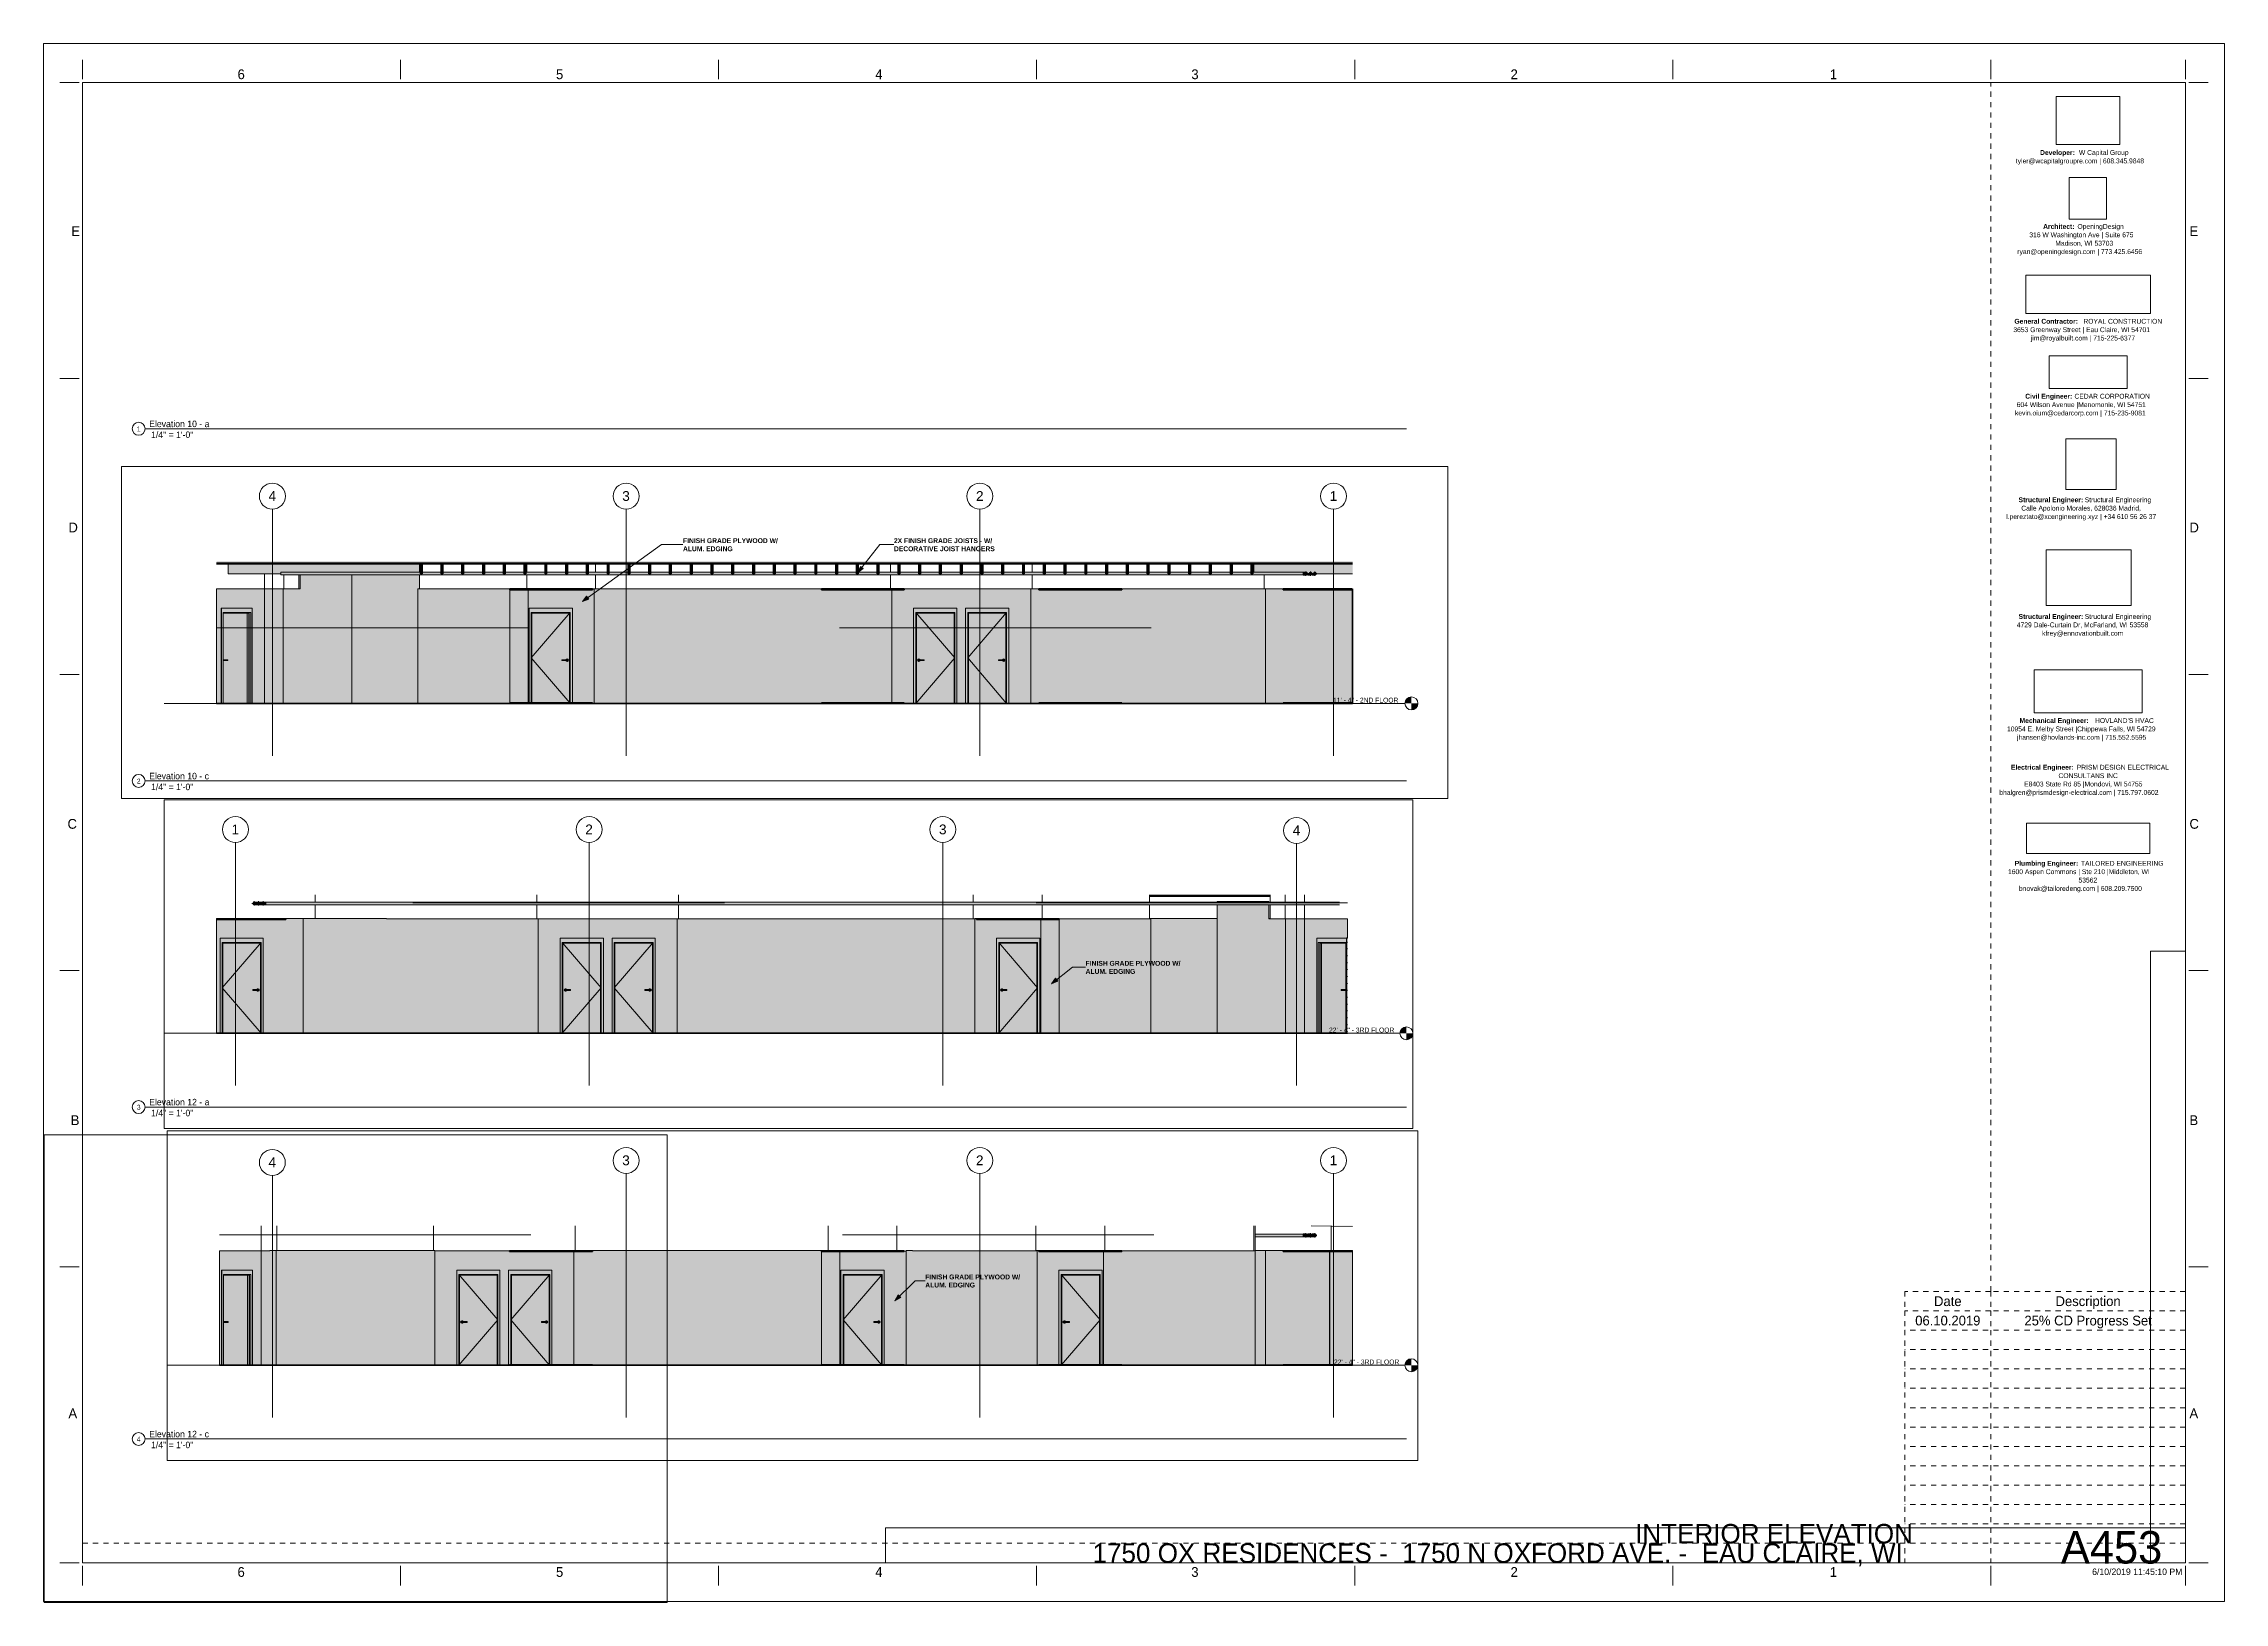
# Paper-space layout 'Layout1' of a CAD drawing. Header units: inches. Extents: x 0 to 42, y 0 to 30.
# The model-space entities are those that its viewports show. They can reach past a viewport. Long polylines and large blocks are cut down to what shows.
import ezdxf

# ---------------------------------------------------------------- set-up
doc = ezdxf.new("R2010")
doc.units = ezdxf.units.IN
doc.header["$MEASUREMENT"] = 0
for name, pattern in [('Aligning Line 1_8_', [0.25, 0.125, -0.125]), ('Dash 1_16_', [0.125, 0.0625, -0.0625]), ('Dot 1_32_', [0.03125, 0, -0.03125]), ('Grid Line 1_2_', [0.875, 0.5, -0.125, 0.125, -0.125])]:
    doc.linetypes.add(name, pattern=pattern)
for name, color, linetype, lineweight in [('0-2', 254, 'Continuous', 5), ('0-3', 165, 'Continuous', 5), ('0-4', 10, 'Continuous', 5), ('A-CLNG', 13, 'Continuous', 18), ('A-CLNG-1', 13, 'Continuous', 60), ('A-DETL', 90, 'Dot 1_32_', 13), ('A-DOOR', 31, 'Continuous', 18), ('A-DOOR-1', 31, 'Dash 1_16_', 9), ('A-DOOR-2', 31, 'Continuous', 9), ('A-DOOR-FRAM', 31, 'Continuous', 9), ('A-DOOR-FRAM-1', 31, 'Continuous', 18), ('A-DOOR-FRAM-2', 31, 'Continuous', 30), ('A-FLOR', 192, 'Continuous', 18), ('A-FLOR-1', 31, 'Continuous', 18), ('A-FLOR-2', 8, 'Continuous', 5), ('A-FLOR-3', 7, 'Continuous', 18), ('A-FLOR-4', 250, 'Continuous', 60), ('A-FLOR-5', 192, 'Continuous', 60), ('A-FLOR-LEVL', 51, 'Continuous', 9), ('A-FLOR-LEVL-1', 51, 'Grid Line 1_2_', 9), ('A-FLOR-LEVL-2', 9, 'Continuous', 9), ('A-FLOR-LEVL-3', 147, 'Continuous', 9), ('A-FLOR-MCUT-1', 7, 'Continuous', 18), ('A-FLOR-PATT-1', 253, 'Continuous', 9), ('A-ROOF-1', 7, 'Continuous', 18), ('A-WALL', 113, 'Continuous', 18), ('A-WALL-1', 7, 'Continuous', 18), ('A-WALL-2', 113, 'Continuous', 5), ('G-ANNO-SCHD', 231, 'Continuous', 9), ('G-ANNO-SYMB-1', 147, 'Aligning Line 1_8_', 9), ('G-ANNO-SYMB-2', 9, 'Aligning Line 1_8_', 9), ('G-ANNO-TEXT', 231, 'Continuous', 9), ('G-ANNO-TTLB', 6, 'Continuous', 9), ('G-ANNO-TTLB-MEDM', 33, 'Continuous', 20), ('I-WALL', 2, 'Continuous', 18), ('I-WALL-1', 2, 'Continuous', 5), ('I-WALL-2', 2, 'Continuous', 60), ('P-PIPE', 3, 'Continuous', 9), ('P-PIPE-1', 3, 'Continuous', 5), ('P-PIPE-CNTR', 3, 'Continuous', 9), ('S-BEAM', 12, 'Continuous', 9), ('S-BEAM-1', 12, 'Continuous', 60), ('S-GRID-1', 1, 'Grid Line 1_2_', 9), ('S-GRID-IDEN', 1, 'Continuous', 9), ('S-GRID-IDEN-1', 147, 'Continuous', 9)]:
    doc.layers.add(name, color=color, linetype=linetype, lineweight=lineweight)
doc.layers.add('G-ANNO-NPLT', color=191, linetype='Continuous', plot=False)
doc.styles.add('Arial', font='arial.ttf', dxfattribs={"height": 9})
doc.styles.add('Century Gothic', font='ufonts.com_century-gothic.ttf', dxfattribs={"height": 4.5})
doc.styles.add('Century Gothic_1', font='ufonts.com_century-gothic.ttf', dxfattribs={"height": 0.1875})
doc.styles.add('Century Gothic_2', font='ufonts.com_century-gothic.ttf', dxfattribs={"height": 0.09375})
doc.styles.add('Century Gothic_3', font='ufonts.com_century-gothic.ttf', dxfattribs={"height": 0.125})
doc.styles.add('Century Gothic_4', font='ufonts.com_century-gothic.ttf', dxfattribs={"height": 0.625})
doc.styles.add('Century Gothic_5', font='ufonts.com_century-gothic.ttf', dxfattribs={"height": 0.375})
doc.styles.add('Century Gothic_B', font='GOTHICB.TTF', dxfattribs={"height": 4.5})
doc.styles.add('Century Gothic_B_1', font='GOTHICB.TTF', dxfattribs={"height": 0.09375})
picture_1 = doc.add_image_def('image1.jpg', size_in_pixel=(785, 514))
picture_2 = doc.add_image_def('image2.png', size_in_pixel=(300, 300))
picture_3 = doc.add_image_def('image3.jpg', size_in_pixel=(336, 83))
picture_4 = doc.add_image_def('image4.jpg', size_in_pixel=(278, 110))
picture_5 = doc.add_image_def('image5.jpg', size_in_pixel=(302, 126))
picture_6 = doc.add_image_def('image6.jpg', size_in_pixel=(261, 80))
picture_7 = doc.add_image_def('image7.jpg', size_in_pixel=(344, 261))
picture_8 = doc.add_image_def('image8.jpg', size_in_pixel=(547, 610))
picture_9 = doc.add_image_def('image9.jpg', size_in_pixel=(95, 1663))
picture_10 = doc.add_image_def('image10.jpg', size_in_pixel=(3536, 95))
pattern_1 = [(0, (0.359, 0), (15.36, 3.84), [0.634, -10.886, 0.634, -10.886, -61.44]), (0, (0.359, 0), (15.36, 3.84), [-23.04, 0.634, -22.406, 0.634, -10.886, -26.88]), (0, (0.359, 0), (15.36, 3.84), [-57.6, 0.634, -7.046, 0.634, -18.566]), (120, (6.119, 1.92), (-11.0055376, 11.38215), [0.634, -10.886, 0.634, -10.886, -61.44]), (120, (6.119, 1.92), (-11.0055376, 11.38215), [-23.04, 0.634, -22.406, 0.634, -10.886, -26.88]), (120, (6.119, 1.92), (-11.0055376, 11.38215), [-57.6, 0.634, -7.046, 0.634, -18.566]), (240, (8.039, 9.6), (-4.3544624, -15.22215), [0.634, -10.886, 0.634, -10.886, -61.44]), (240, (8.039, 9.6), (-4.3544624, -15.22215), [-23.04, 0.634, -22.406, 0.634, -10.886, -26.88]), (240, (8.039, 9.6), (-4.3544624, -15.22215), [-57.6, 0.634, -7.046, 0.634, -18.566])]

# ---------------------------------------------------------------- blocks, each defined once
blk = doc.blocks.new('OD Title Block - 30x42 - CDs - one-598439-INTERIOR ELEVATION')
at = {"layer": 'G-ANNO-TTLB'}
for p, q in [((-0.01, 30.014), (41.99, 30.014)), ((-0.01, 0.014), (-0.01, 30.014)), ((41.99, 0.014), (41.99, 30.014)), ((-0.01, 0.014), (41.99, 0.014))]:
    blk.add_line(p, q, dxfattribs=at)
at = {"layer": 'G-ANNO-TTLB', "linetype": 'Dot 1_32_', "lineweight": 13}
for p, q in [((37.49, 5.989), (37.49, 29.264)), ((0.74, 1.137), (35.905, 1.137))]:
    blk.add_line(p, q, dxfattribs=at)
at = {"layer": 'G-ANNO-TTLB-MEDM'}
for p, q in [((0.74, 29.326), (0.74, 29.701)), ((6.865, 29.326), (6.865, 29.701)), ((12.99, 29.326), (12.99, 29.701)), ((19.115, 29.326), (19.115, 29.701)), ((25.24, 29.326), (25.24, 29.701)), ((31.365, 29.326), (31.365, 29.701)), ((37.49, 29.326), (37.49, 29.701)), ((41.24, 29.326), (41.24, 29.701)), ((0.677, 29.264), (0.302, 29.264)), ((0.74, 29.264), (41.24, 29.264)), ((0.74, 29.264), (0.74, 0.764)), ((41.24, 29.264), (41.24, 0.764)), ((41.302, 29.264), (41.677, 29.264)), ((0.677, 23.564), (0.302, 23.564)), ((41.302, 23.564), (41.677, 23.564)), ((0.677, 17.864), (0.302, 17.864)), ((41.302, 17.864), (41.677, 17.864)), ((0.677, 12.164), (0.302, 12.164)), ((41.302, 12.164), (41.677, 12.164)), ((0.677, 6.464), (0.302, 6.464)), ((41.302, 6.464), (41.677, 6.464)), ((0.677, 0.764), (0.302, 0.764)), ((0.74, 0.764), (41.24, 0.764)), ((0.74, 0.701), (0.74, 0.326)), ((6.865, 0.701), (6.865, 0.326)), ((12.99, 0.701), (12.99, 0.326)), ((19.115, 0.701), (19.115, 0.326)), ((25.24, 0.701), (25.24, 0.326)), ((31.365, 0.701), (31.365, 0.326)), ((37.49, 0.701), (37.49, 0.326)), ((41.24, 0.701), (41.24, 0.326)), ((41.302, 0.764), (41.677, 0.764))]:
    blk.add_line(p, q, dxfattribs=at)
at = {"layer": 'G-ANNO-TTLB', "attachment_point": 1}
for s, insert, char_height, width, style in [('6', (3.725, 29.517), 0.188, 0.17675, 'Century Gothic_1'), ('5', (9.858, 29.517), 0.188, 0.17675, 'Century Gothic_1'), ('4', (16.007, 29.517), 0.188, 0.17675, 'Century Gothic_1'), ('3', (22.094, 29.517), 0.188, 0.17675, 'Century Gothic_1'), ('2', (28.242, 29.517), 0.188, 0.17675, 'Century Gothic_1'), ('1', (34.391, 29.517), 0.188, 0.17675, 'Century Gothic_1'), ('tyler@wcapitalgroupre.com | 608.345.9848', (37.974, 27.802), 0.09375, 3.36141, 'Century Gothic_2'), ('Developer: ', (38.44, 27.964), 0.09375, 0.90584, 'Century Gothic_B_1'), ('W Capital Group', (39.188, 27.964), 0.09375, 1.32878, 'Century Gothic_2'), ('E', (0.523, 26.497), 0.188, 0.17044, 'Century Gothic_1'), ('Architect: ', (38.499, 26.54), 0.09375, 0.80169, 'Century Gothic_B_1'), ('OpeningDesign', (39.16, 26.54), 0.09375, 1.212, 'Century Gothic_2'), ('E', (41.317, 26.497), 0.188, 0.17044, 'Century Gothic_1'), ('ryan@openingdesign.com | 773.425.6456', (38.002, 26.056), 0.09375, 3.21937, 'Century Gothic_2'), ('316 W Washington Ave | Suite 675', (38.233, 26.379), 0.09375, 2.65756, 'Century Gothic_2'), ('Madison, WI 53703', (38.733, 26.217), 0.09375, 1.44556, 'Century Gothic_2'), ('3653 Greenway Street | Eau Claire, WI 54701', (37.925, 24.552), 0.09375, 3.4845, 'Century Gothic_2'), ('General Contractor: ', (37.946, 24.714), 0.09375, 1.60969, 'Century Gothic_B_1'), ('jim@royalbuilt.com | 715-225-6377', (38.263, 24.391), 0.09375, 2.66387, 'Century Gothic_2'), ('ROYAL CONSTRUCTION', (39.274, 24.714), 0.09375, 1.82116, 'Century Gothic_2'), ('604 Wilson Avenue |Menomonie, WI 54751', (37.99, 23.109), 0.09375, 3.32669, 'Century Gothic_2'), ('Civil Engineer: ', (38.154, 23.271), 0.09375, 1.14888, 'Century Gothic_B_1'), ('CEDAR CORPORATION', (39.102, 23.271), 0.09375, 1.78012, 'Century Gothic_2'), ('kevin.oium@cedarcorp.com | 715-235-9081', (37.956, 22.948), 0.09375, 3.40559, 'Century Gothic_2'), ('Structural Engineer: ', (38.026, 21.277), 0.09375, 1.54341, 'Century Gothic_B_1'), ('Calle Apolonio Morales, 628036 Madrid, ', (38.078, 21.116), 0.09375, 3.15309, 'Century Gothic_2'), ('Structural Engineering', (39.3, 21.277), 0.09375, 1.69175, 'Century Gothic_2'), ('D', (0.468, 20.791), 0.188, 0.23672, 'Century Gothic_1'), ('l.pereztato@xcengineering.xyz | +34 610 56 26 37', (37.787, 20.954), 0.09375, 3.81591, 'Century Gothic_2'), ('D', (41.317, 20.791), 0.188, 0.23672, 'Century Gothic_1'), ('Structural Engineer: ', (38.026, 19.03), 0.09375, 1.54341, 'Century Gothic_B_1'), ('Structural Engineering', (39.3, 19.03), 0.09375, 1.69175, 'Century Gothic_2'), ('4729 Dale-Curtain Dr, McFarland, WI 53558', (37.992, 18.869), 0.09375, 3.32037, 'Century Gothic_2'), ('kfrey@ennovationbuilt.com', (38.479, 18.707), 0.09375, 2.13994, 'Century Gothic_2'), ('10954 E. Melby Street |Chippewa Falls, WI 54729', (37.803, 16.865), 0.09375, 3.77487, 'Century Gothic_2'), ('Mechanical Engineer: ', (38.045, 17.026), 0.09375, 1.76119, 'Century Gothic_B_1'), ("HOVLAND'S HVAC", (39.498, 17.026), 0.09375, 1.42663, 'Century Gothic_2'), ('jhansen@hovlands-inc.com | 715.552.5595', (37.996, 16.704), 0.09375, 3.31091, 'Century Gothic_2'), ('Electrical Engineer: ', (37.88, 16.127), 0.09375, 1.53394, 'Century Gothic_B_1'), ('CONSULTANS INC', (38.794, 15.965), 0.09375, 1.37613, 'Century Gothic_2'), ('PRISM DESIGN ELECTRICAL ', (39.146, 16.127), 0.09375, 2.09891, 'Century Gothic_2'), ('bhalgren@prismdesign-electrical.com | 715.797.0602', (37.656, 15.642), 0.09375, 4.13469, 'Century Gothic_2'), ('E8403 State Rd 85 |Mondovi, WI 54755', (38.133, 15.804), 0.09375, 2.9795, 'Century Gothic_2'), ('C', (0.45, 15.084), 0.188, 0.25881, 'Century Gothic_1'), ('C', (41.317, 15.084), 0.188, 0.25881, 'Century Gothic_1'), ('Plumbing Engineer: ', (37.951, 14.277), 0.09375, 1.54656, 'Century Gothic_B_1'), ('1600 Aspen Commons | Ste 210 |Middleton, WI ', (37.823, 14.116), 0.09375, 3.77172, 'Century Gothic_2'), ('53562', (39.18, 13.954), 0.0937, 0.44188, 'Century Gothic_2'), ('TAILORED ENGINEERING', (39.227, 14.277), 0.09375, 1.87166, 'Century Gothic_2'), ('bnovak@tailoredeng.com | 608.209.7500', (38.034, 13.793), 0.09375, 3.21622, 'Century Gothic_2'), ('B', (0.512, 9.378), 0.188, 0.18306, 'Century Gothic_1'), ('B', (41.317, 9.378), 0.188, 0.18306, 'Century Gothic_1'), ('A', (0.468, 3.734), 0.188, 0.23672, 'Century Gothic_1'), ('A', (41.317, 3.734), 0.188, 0.23672, 'Century Gothic_1'), ('6', (3.724, 0.679), 0.188, 0.17675, 'Century Gothic_1'), ('5', (9.858, 0.679), 0.188, 0.17675, 'Century Gothic_1'), ('4', (16.007, 0.679), 0.188, 0.17675, 'Century Gothic_1'), ('3', (22.093, 0.679), 0.188, 0.17675, 'Century Gothic_1'), ('2', (28.242, 0.679), 0.188, 0.17675, 'Century Gothic_1'), ('1', (34.39, 0.679), 0.188, 0.17675, 'Century Gothic_1')]:
    blk.add_mtext(s, dxfattribs=dict(at, insert=insert, char_height=char_height, width=width, style=style))
at = {"layer": 'G-ANNO-TTLB'}
image = blk.add_image(picture_7, insert=(38.752, 28.068), size_in_units=(1.226, 0.93), dxfattribs=at)
image.dxf.flags = 7
image = blk.add_image(picture_8, insert=(38.999, 26.632), size_in_units=(0.719, 0.802), rotation=0, dxfattribs=at)
image.dxf.flags = 7
image = blk.add_image(picture_6, insert=(38.163, 24.818), size_in_units=(2.404, 0.737), dxfattribs=at)
image.dxf.flags = 7
image = blk.add_image(picture_5, insert=(38.612, 23.375), size_in_units=(1.506, 0.628), dxfattribs=at)
image.dxf.flags = 7
image = blk.add_image(picture_2, insert=(38.938, 21.431), size_in_units=(0.97, 0.97), dxfattribs=at)
image.dxf.flags = 7
image = blk.add_image(picture_1, insert=(38.558, 19.194), size_in_units=(1.638, 1.072), dxfattribs=at)
image.dxf.flags = 7
image = blk.add_image(picture_4, insert=(38.326, 17.131), size_in_units=(2.077, 0.822), dxfattribs=at)
image.dxf.flags = 7
image = blk.add_image(picture_3, insert=(38.179, 14.417), size_in_units=(2.372, 0.586), dxfattribs=at)
image.dxf.flags = 7
image = blk.add_image(picture_9, insert=(40.567, 0.764), size_in_units=(0.673, 11.775), dxfattribs=at)
image.dxf.flags = 7
image = blk.add_image(picture_10, insert=(16.203, 0.764), size_in_units=(25.037, 0.673), dxfattribs=at)
image.dxf.flags = 7
blk = doc.blocks.new('Viewport - All On-568496-INTERIOR ELEVATION')
at = {"layer": 'G-ANNO-TTLB'}
for start, end in [(360, 180), (180, 360)]:
    blk.add_arc((-0.125, 0), 0.125, start, end, dxfattribs=at)
blk = doc.blocks.new('Level - Level Head - Circle-V13-Elevation 10 - c')
at = {"layer": 'A-FLOR-LEVL'}
h = blk.add_hatch(color=256, dxfattribs=at)
edge = h.paths.add_edge_path(flags=0)
edge.add_line((3553.299, 136), (3547.299, 136))
edge.add_arc((3553.299, 136), 6, 90, 180, ccw=False)
edge.add_line((3553.299, 142), (3553.299, 136))
h = blk.add_hatch(color=256, dxfattribs=at)
edge = h.paths.add_edge_path(flags=0)
edge.add_line((3553.299, 130), (3553.299, 136))
edge.add_line((3553.299, 136), (3559.299, 136))
edge.add_arc((3553.299, 136), 6, -90, 0, ccw=False)
at = {"layer": 'A-FLOR-LEVL-2'}
blk.add_circle((3553.299, 136), 6, dxfattribs=at)
blk = doc.blocks.new('CTR - 2nd Phase_rvt-2-Elevation 10 - c')
at = {"layer": 'A-FLOR-LEVL-1'}
blk.add_line((2400.339, 136), (3547.299, 136), dxfattribs=at)
at = {"layer": '0-2'}
blk.add_blockref('Level - Level Head - Circle-V13-Elevation 10 - c', (0, 0), dxfattribs=at)
at = {"layer": 'A-FLOR-LEVL', "insert": (3480.868, 141.275), "char_height": 4.5, "width": 73.629, "attachment_point": 1, "style": 'Century Gothic'}
blk.add_mtext('11\' - 4" - 2ND FLOOR', dxfattribs=at)
blk = doc.blocks.new('Level - Level Head - Circle-V14-Elevation 10 - c')
at = {"layer": 'A-FLOR-LEVL'}
h = blk.add_hatch(color=256, dxfattribs=at)
edge = h.paths.add_edge_path(flags=0)
edge.add_line((3553.299, 136), (3547.299, 136))
edge.add_arc((3553.299, 136), 6, 90, 180, ccw=False)
edge.add_line((3553.299, 142), (3553.299, 136))
h = blk.add_hatch(color=256, dxfattribs=at)
edge = h.paths.add_edge_path(flags=0)
edge.add_line((3553.299, 130), (3553.299, 136))
edge.add_line((3553.299, 136), (3559.299, 136))
edge.add_arc((3553.299, 136), 6, 270, 360, ccw=False)
at = {"layer": 'A-FLOR-LEVL-3'}
blk.add_circle((3553.299, 136), 6, dxfattribs=at)
blk = doc.blocks.new('CTR - 1st Phase - Unit Layouts_rvt-2-Elevation 10 - c')
at = {"layer": 'A-FLOR-LEVL-1'}
blk.add_line((2400.339, 136), (3547.299, 136), dxfattribs=at)
at = {"layer": '0-3'}
blk.add_blockref('Level - Level Head - Circle-V14-Elevation 10 - c', (0, 0), dxfattribs=at)
at = {"layer": 'A-FLOR-LEVL', "insert": (3480.868, 141.275), "char_height": 4.5, "width": 73.629, "attachment_point": 1, "style": 'Century Gothic'}
blk.add_mtext('11\' - 4" - 2ND FLOOR', dxfattribs=at)
blk = doc.blocks.new('Grid - Grid Head - Circle-50561-Elevation 10 - c')
at = {"layer": 'S-GRID-IDEN-1'}
for start, end in [(0, 180), (180, 360)]:
    blk.add_arc((3481.324, 327.538), 12, start, end, dxfattribs=at)
blk = doc.blocks.new('CTR - 1st Phase - Shell_rvt-2-Elevation 10 - c')
at = {"layer": 'A-FLOR-1'}
blk.add_hatch(color=256, dxfattribs=at).paths.add_polyline_path([(2547.171, 265), (3498.948, 265), (3498.948, 265.75), (2448.712, 265.75), (2448.714, 265), (2538.966, 265)], flags=0)
at = {"layer": 'A-FLOR-2'}
blk.add_hatch(color=256, dxfattribs=at).paths.add_polyline_path([(3466.128, 265.75), (3498.948, 265.75), (3498.948, 266), (2448.712, 266), (2448.714, 265.75), (3457.923, 265.75)], flags=0)
at = {"layer": 'A-FLOR-PATT-1'}
h = blk.add_hatch(dxfattribs=at)
h.set_pattern_fill('FP_2', color=256, style=0, pattern_type=2)
h.set_pattern_definition(pattern_1)
h.paths.add_polyline_path([(3466.128, 266), (3498.948, 266), (3498.948, 267.184), (2448.712, 267.184), (2448.712, 266), (3457.923, 266)], flags=0)
h = blk.add_hatch(dxfattribs=at)
h.set_pattern_fill('FP_2', color=256, style=0, pattern_type=2)
h.set_pattern_definition(pattern_1)
h.paths.add_polyline_path([(2973.83, 135.976), (3498.948, 135.976), (3498.948, 136), (2448.712, 136), (2448.712, 135.976), (2908.19, 135.976)], flags=0)
at = {"layer": 'A-FLOR-3'}
for p, q in [((2735.449, 265), (2735.449, 257.188)), ((2799.149, 265), (2799.149, 257.188)), ((3071.674, 265), (3071.674, 257.188)), ((3202.574, 265), (3202.574, 257.188)), ((2493.021, 241.875), (2493.021, 255.75)), ((2510.938, 254.812), (2510.938, 241.875)), ((2524.699, 254.812), (2524.699, 241.875)), ((2636.174, 254.812), (2636.174, 241.875)), ((2735.449, 254.812), (2735.449, 241.875)), ((2799.149, 254.812), (2799.149, 242)), ((3071.674, 254.812), (3071.674, 241.875)), ((3202.574, 254.812), (3202.574, 241.875)), ((3417.274, 254.814), (3417.274, 241.998))]:
    blk.add_line(p, q, dxfattribs=at)
at = {"layer": 'A-FLOR-4'}
for p, q in [((2448.712, 265), (3498.948, 265)), ((3498.948, 136), (2448.712, 136))]:
    blk.add_line(p, q, dxfattribs=at)
at = {"layer": 'A-FLOR-LEVL-1'}
blk.add_line((2400.339, 136), (3547.299, 136), dxfattribs=at)
at = {"layer": 'A-FLOR-MCUT-1'}
for p, q in [((3498.948, 266), (2448.712, 266)), ((3498.948, 265.75), (2448.712, 265.75))]:
    blk.add_line(p, q, dxfattribs=at)
at = {"layer": 'G-ANNO-SYMB-1'}
blk.add_line((2448.712, 205.761), (3498.948, 205.761), dxfattribs=at)
at = {"layer": 'S-GRID-1'}
for p, q in [((2500.324, 87.625), (2500.324, 315.538)), ((2827.324, 87.625), (2827.324, 315.538)), ((3154.324, 87.625), (3154.324, 315.538)), ((3481.324, 87.625), (3481.324, 315.538))]:
    blk.add_line(p, q, dxfattribs=at)
at = {"layer": '0-3'}
for name, p in [('Grid - Grid Head - Circle-50561-Elevation 10 - c', (-981, 0)), ('Grid - Grid Head - Circle-50561-Elevation 10 - c', (-654, 0)), ('Grid - Grid Head - Circle-50561-Elevation 10 - c', (-327, 0)), ('Grid - Grid Head - Circle-50561-Elevation 10 - c', (0, 0)), ('Level - Level Head - Circle-V14-Elevation 10 - c', (0, 0))]:
    blk.add_blockref(name, p, dxfattribs=at)
at = {"layer": 'A-FLOR-LEVL', "insert": (3480.868, 141.275), "char_height": 4.5, "width": 73.629, "attachment_point": 1, "style": 'Century Gothic'}
blk.add_mtext('11\' - 4" - 2ND FLOOR', dxfattribs=at)
at = {"layer": 'S-GRID-IDEN', "char_height": 9, "width": 8.484, "attachment_point": 1, "style": 'Arial'}
for s, insert in [('4', (2496.759, 332.182)), ('3', (2823.759, 332.182)), ('2', (3150.759, 332.182)), ('1', (3477.759, 332.182))]:
    blk.add_mtext(s, dxfattribs=dict(at, insert=insert))
blk = doc.blocks.new('CTR - 1st Phase -Stairs _ Elevators_rvt-2-Elevation 10 - c')
at = {"layer": 'A-FLOR-LEVL-1'}
blk.add_line((2400.339, 136), (3547.299, 136), dxfattribs=at)
at = {"layer": '0-3'}
blk.add_blockref('Level - Level Head - Circle-V14-Elevation 10 - c', (0, 0), dxfattribs=at)
at = {"layer": 'A-FLOR-LEVL', "insert": (3480.868, 141.275), "char_height": 4.5, "width": 73.629, "attachment_point": 1, "style": 'Century Gothic'}
blk.add_mtext('11\' - 4" - 2ND FLOOR', dxfattribs=at)
blk = doc.blocks.new('HOLLOW METAL - UNIT DOOR-1759144-Elevation 10 - c')
at = {"layer": 'A-DOOR'}
for points in [[(2477.129, 136), (2477.129, 219.375), (2454.811, 219.375), (2454.814, 176.835), (2454.947, 176.591), (2455.022, 176.394), (2458.959, 176.38), (2459.026, 176.341), (2459.083, 176.278), (2459.155, 176.102), (2459.155, 175.898), (2459.083, 175.722), (2459.026, 175.659), (2458.959, 175.62), (2458.886, 175.606), (2455.004, 175.606), (2454.947, 175.409), (2454.811, 175.161), (2454.811, 136)], [(2454.85, 176), (2454.887, 176.197), (2454.989, 176.341), (2455.079, 176.385), (2455.022, 176.394), (2454.811, 176.38), (2454.811, 176)], [(2454.811, 175.606), (2455.056, 175.62), (2454.966, 175.684), (2454.919, 175.744), (2454.859, 175.898), (2454.85, 176), (2454.811, 176), (2454.811, 175.611)], [(2455.963, 175.606), (2456.073, 175.642), (2456.138, 175.698), (2456.16, 175.722), (2456.232, 175.898), (2456.232, 176), (2454.85, 176), (2454.887, 175.803), (2454.989, 175.659), (2455.079, 175.615), (2455.172, 175.614), (2455.271, 175.614), (2455.462, 175.618), (2455.801, 175.617), (2455.946, 175.61)], [(2456.073, 176), (2456.242, 176), (2456.204, 176.197), (2456.103, 176.341), (2456.035, 176.38), (2455.914, 176.384), (2455.812, 176.383), (2455.475, 176.379), (2455.311, 176.385), (2455.128, 176.394), (2455.011, 176.354), (2454.966, 176.316), (2454.917, 176.252), (2454.859, 176.102), (2454.865, 176), (2455.946, 176)], [(2456.917, 176), (2459.165, 176), (2459.128, 176.197), (2459.026, 176.341), (2458.959, 176.38), (2458.886, 176.394), (2456.035, 176.38), (2456.103, 176.341), (2456.16, 176.278), (2456.232, 176.102), (2456.242, 176)], [(2456.242, 175.606), (2458.959, 175.62), (2459.026, 175.659), (2459.083, 175.722), (2459.155, 175.898), (2459.155, 176), (2456.242, 176), (2456.204, 175.803), (2456.103, 175.659), (2456.035, 175.62), (2456.035, 175.606), (2456.232, 175.606)]]:
    blk.add_hatch(color=256, dxfattribs=at).paths.add_polyline_path(points, flags=0)
h = blk.add_hatch(color=256, dxfattribs=at)
h.paths.add_polyline_path([(2454.811, 175.161), (2454.814, 175.165), (2454.947, 175.409), (2454.984, 175.606), (2454.811, 175.606), (2454.811, 175.162)], flags=0)
h.paths.add_polyline_path([(2454.811, 176.394), (2455.004, 176.394), (2454.947, 176.591), (2454.811, 176.838), (2454.811, 176.457)], flags=0)
at = {"layer": 'A-DOOR-FRAM-1'}
for points in [[(2453.396, 136), (2453.396, 224), (2452.866, 224), (2452.866, 136)], [(2480.266, 136), (2481.681, 136), (2481.681, 224), (2453.396, 224), (2453.396, 136), (2454.811, 136), (2454.811, 220), (2480.266, 220), (2480.266, 168.778)], [(2478.896, 136), (2478.896, 220), (2454.811, 220), (2454.811, 219.375), (2478.455, 219.375), (2478.455, 136)], [(2480.266, 136), (2480.266, 220), (2478.896, 220), (2478.896, 136)], [(2478.455, 136), (2478.455, 219.375), (2477.129, 219.375), (2477.129, 136), (2477.571, 136)]]:
    blk.add_hatch(color=256, dxfattribs=at).paths.add_polyline_path(points, flags=0)
at = {"layer": 'A-DOOR-2'}
for p, q in [((2455.128, 176.394), (2454.811, 176.394)), ((2458.886, 176.394), (2455.963, 176.394)), ((2454.811, 175.606), (2455.128, 175.606)), ((2455.963, 175.606), (2458.886, 175.606))]:
    blk.add_line(p, q, dxfattribs=at)
at = {"layer": 'A-DOOR-2', "flags": 128}
for points in [[(2455.963, 176.394), (2455.571, 176.394), (2455.166, 176.394), (2455.128, 176.394)], [(2455.128, 175.606), (2455.52, 175.606), (2455.926, 175.606), (2455.963, 175.606)]]:
    blk.add_lwpolyline(points, dxfattribs=at)
at = {"layer": 'A-DOOR-2'}
for centre, major_axis, start_param, end_param in [((2454.223, 176), (0, 1.181), 5.055073, 5.497787), ((2458.886, 176), (0, 0.394), 4.712389, 6.283185), ((2458.886, 176), (0, 0.394), 3.141593, 4.712389), ((2454.223, 176), (0, 1.181), 3.926991, 4.371381)]:
    blk.add_ellipse(centre, major_axis=major_axis, ratio=0.707107, start_param=start_param, end_param=end_param, dxfattribs=at)
at = {"layer": 'A-DOOR-FRAM'}
for p, q in [((2453.396, 224), (2452.866, 224)), ((2481.681, 224), (2453.396, 224)), ((2453.396, 224), (2453.396, 136)), ((2481.681, 224), (2481.681, 136)), ((2454.811, 220), (2480.266, 220)), ((2454.811, 136), (2454.811, 220)), ((2478.896, 220), (2478.896, 136)), ((2480.266, 220), (2480.266, 136)), ((2454.811, 219.375), (2478.455, 219.375)), ((2477.129, 219.375), (2477.129, 136)), ((2478.455, 219.375), (2478.455, 136))]:
    blk.add_line(p, q, dxfattribs=at)
blk = doc.blocks.new('HOLLOW METAL - UNIT DOOR-V5-Elevation 10 - c')
at = {"layer": 'A-DOOR'}
h = blk.add_hatch(color=256, dxfattribs=at)
h.paths.add_polyline_path([(3105.109, 136), (3130.499, 136), (3130.499, 219.375), (3095.749, 219.375), (3095.749, 136)], flags=0)
h.paths.add_polyline_path([(3097.978, 174.819), (3097.673, 174.859), (3097.388, 174.977), (3097.143, 175.165), (3096.956, 175.409), (3096.838, 175.694), (3096.797, 176), (3096.838, 176.306), (3096.956, 176.591), (3097.143, 176.835), (3097.388, 177.023), (3097.673, 177.141), (3097.978, 177.181), (3098.284, 177.141), (3098.627, 176.978), (3098.814, 176.835), (3099.001, 176.591), (3099.083, 176.394), (3102.801, 176.38), (3102.801, 175.606), (3099.083, 175.606), (3098.955, 175.35), (3098.814, 175.165), (3098.569, 174.977), (3098.284, 174.859)], flags=0)
h = blk.add_hatch(color=256, dxfattribs=at)
h.paths.add_polyline_path([(3097.798, 175.722), (3097.705, 175.878), (3097.697, 175.898), (3097.683, 176), (3097.713, 176.14), (3097.778, 176.252), (3097.792, 176.252), (3097.736, 175.99), (3097.792, 175.748)], flags=0)
h.paths.add_polyline_path([(3097.978, 174.819), (3098.284, 174.859), (3098.569, 174.977), (3098.814, 175.165), (3099.001, 175.409), (3099.083, 175.606), (3097.964, 175.624), (3097.815, 175.709), (3097.799, 175.748), (3097.736, 176.009), (3097.815, 176.291), (3097.93, 176.362), (3097.989, 176.382), (3098.168, 176.384), (3098.265, 176.384), (3099.083, 176.394), (3098.955, 176.65), (3098.814, 176.835), (3098.569, 177.023), (3098.284, 177.141), (3097.978, 177.181), (3097.673, 177.141), (3097.33, 176.978), (3097.143, 176.835), (3096.956, 176.591), (3096.838, 176.306), (3096.797, 176), (3096.838, 175.694), (3096.956, 175.409), (3097.143, 175.165), (3097.388, 174.977), (3097.673, 174.859)], flags=0)
for points in [[(3098.667, 175.606), (3098.667, 176), (3097.683, 176), (3097.726, 175.828), (3097.778, 175.748), (3097.815, 175.709), (3097.93, 175.638), (3098.022, 175.614), (3098.179, 175.614), (3098.25, 175.619), (3098.634, 175.619)], [(3101.007, 176), (3102.801, 176), (3102.801, 176.394), (3098.667, 176.38), (3098.667, 176), (3099.981, 176)], [(3099.054, 175.606), (3102.801, 175.62), (3102.801, 176), (3098.667, 176), (3098.667, 175.606), (3098.996, 175.606)]]:
    blk.add_hatch(color=256, dxfattribs=at).paths.add_polyline_path(points, flags=0)
h = blk.add_hatch(color=256, dxfattribs=at)
h.paths.add_polyline_path([(3097.798, 176.278), (3097.708, 176.13), (3097.697, 176.102), (3097.697, 176), (3097.734, 176), (3097.792, 176.252)], flags=0)
h.paths.add_polyline_path([(3097.989, 176), (3098.667, 176), (3098.667, 176.394), (3098.634, 176.381), (3098.06, 176.38), (3098.077, 176.394), (3097.905, 176.351), (3097.815, 176.291), (3097.799, 176.252), (3097.734, 176), (3097.974, 176)], flags=0)
at = {"layer": 'A-DOOR-FRAM-1'}
for points in [[(3093.124, 136), (3095.124, 136), (3095.124, 220), (3131.124, 220), (3131.124, 136), (3133.124, 136), (3133.124, 224), (3093.124, 224), (3093.124, 168.778)], [(3095.749, 136), (3095.749, 219.375), (3130.499, 219.375), (3130.499, 136), (3131.124, 136), (3131.124, 220), (3095.124, 220), (3095.124, 136)]]:
    blk.add_hatch(color=256, dxfattribs=at).paths.add_polyline_path(points, flags=0)
at = {"layer": 'A-DOOR-1'}
for p, q in [((3095.124, 220), (3131.124, 178)), ((3131.124, 178), (3095.124, 136))]:
    blk.add_line(p, q, dxfattribs=at)
at = {"layer": 'A-DOOR-2'}
for p, q in [((3102.801, 176.394), (3098.667, 176.394)), ((3102.801, 176.394), (3102.801, 176)), ((3102.801, 176), (3102.801, 175.606)), ((3098.667, 175.606), (3102.801, 175.606))]:
    blk.add_line(p, q, dxfattribs=at)
at = {"layer": 'A-DOOR-2', "flags": 128}
for points in [[(3098.667, 176.394), (3098.268, 176.394), (3098.079, 176.394), (3098.077, 176.394)], [(3098.077, 175.606), (3098.232, 175.606), (3098.617, 175.606), (3098.667, 175.606)]]:
    blk.add_lwpolyline(points, dxfattribs=at)
at = {"layer": 'A-DOOR-2'}
for start, end in [(19.6343, 180), (180, 340.4367)]:
    blk.add_arc((3097.978, 176), 1.181, start, end, dxfattribs=at)
at = {"layer": 'A-DOOR-FRAM'}
for p, q in [((3133.124, 224), (3093.124, 224)), ((3093.124, 224), (3093.124, 136)), ((3133.124, 224), (3133.124, 136)), ((3095.124, 220), (3131.124, 220)), ((3095.124, 136), (3095.124, 220)), ((3131.124, 220), (3131.124, 136)), ((3095.749, 219.375), (3130.499, 219.375)), ((3095.749, 136), (3095.749, 219.375)), ((3130.499, 219.375), (3130.499, 136))]:
    blk.add_line(p, q, dxfattribs=at)
blk = doc.blocks.new('HOLLOW METAL - UNIT DOOR-1758958-Elevation 10 - c')
at = {"layer": 'A-DOOR'}
h = blk.add_hatch(color=256, dxfattribs=at)
h.paths.add_polyline_path([(3170.749, 136), (3178.499, 136), (3178.499, 219.375), (3143.749, 219.375), (3143.749, 136)], flags=0)
h.paths.add_polyline_path([(3176.269, 174.819), (3175.963, 174.859), (3175.678, 174.977), (3175.434, 175.165), (3175.246, 175.409), (3175.165, 175.606), (3171.446, 175.62), (3171.446, 176.394), (3175.165, 176.394), (3175.246, 176.591), (3175.434, 176.835), (3175.678, 177.023), (3175.963, 177.141), (3176.269, 177.181), (3176.575, 177.141), (3176.918, 176.978), (3177.104, 176.835), (3177.292, 176.591), (3177.41, 176.306), (3177.45, 176), (3177.41, 175.694), (3177.292, 175.409), (3177.104, 175.165), (3176.86, 174.977), (3176.575, 174.859)], flags=0)
h = blk.add_hatch(color=256, dxfattribs=at)
h.paths.add_polyline_path([(3176.449, 176.278), (3176.539, 176.13), (3176.551, 176.102), (3176.563, 175.993), (3176.522, 175.828), (3176.469, 175.748), (3176.457, 175.758), (3176.512, 176.01), (3176.455, 176.252)], flags=0)
h.paths.add_polyline_path([(3176.269, 174.819), (3176.575, 174.859), (3176.903, 175.01), (3177.104, 175.165), (3177.292, 175.409), (3177.41, 175.694), (3177.45, 176), (3177.41, 176.306), (3177.292, 176.591), (3177.104, 176.835), (3176.86, 177.023), (3176.575, 177.141), (3176.269, 177.181), (3175.963, 177.141), (3175.621, 176.978), (3175.434, 176.835), (3175.246, 176.591), (3175.179, 176.394), (3176.187, 176.38), (3176.171, 176.394), (3176.328, 176.357), (3176.432, 176.291), (3176.449, 176.252), (3176.506, 175.97), (3176.449, 175.721), (3176.318, 175.639), (3176.238, 175.615), (3176.069, 175.614), (3175.997, 175.619), (3175.165, 175.606), (3175.246, 175.409), (3175.434, 175.165), (3175.678, 174.977), (3175.963, 174.859)], flags=0)
for points in [[(3171.446, 176), (3175.58, 176), (3175.58, 176.394), (3171.446, 176.38), (3171.446, 176.102)], [(3175.14, 175.606), (3175.58, 175.62), (3175.58, 176), (3171.446, 176), (3171.446, 175.606), (3175.095, 175.606)], [(3175.877, 176), (3176.564, 176), (3176.535, 176.14), (3176.469, 176.252), (3176.386, 176.327), (3176.292, 176.372), (3176.259, 176.382), (3176.08, 176.384), (3175.98, 176.384), (3175.58, 176.38), (3175.58, 176), (3175.768, 176)]]:
    blk.add_hatch(color=256, dxfattribs=at).paths.add_polyline_path(points, flags=0)
h = blk.add_hatch(color=256, dxfattribs=at)
h.paths.add_polyline_path([(3176.449, 175.722), (3176.539, 175.87), (3176.551, 175.898), (3176.551, 176), (3176.514, 176), (3176.455, 175.748)], flags=0)
h.paths.add_polyline_path([(3175.58, 175.606), (3175.613, 175.619), (3176.273, 175.62), (3176.381, 175.67), (3176.449, 175.748), (3176.514, 176), (3175.58, 176), (3175.58, 175.62)], flags=0)
at = {"layer": 'A-DOOR-FRAM-1'}
for points in [[(3181.124, 136), (3181.124, 224), (3141.124, 224), (3141.124, 136), (3143.124, 136), (3143.124, 220), (3179.124, 220), (3179.124, 136)], [(3143.124, 136), (3143.749, 136), (3143.749, 219.375), (3178.499, 219.375), (3178.499, 136), (3179.124, 136), (3179.124, 220), (3143.124, 220), (3143.124, 201.58)]]:
    blk.add_hatch(color=256, dxfattribs=at).paths.add_polyline_path(points, flags=0)
at = {"layer": 'A-DOOR-1'}
for p, q in [((3179.124, 220), (3143.124, 178)), ((3143.124, 178), (3179.124, 136))]:
    blk.add_line(p, q, dxfattribs=at)
at = {"layer": 'A-DOOR-2'}
for p, q in [((3175.58, 176.394), (3171.446, 176.394)), ((3171.446, 176), (3171.446, 176.394)), ((3171.446, 175.606), (3171.446, 176)), ((3171.446, 175.606), (3175.58, 175.606))]:
    blk.add_line(p, q, dxfattribs=at)
at = {"layer": 'A-DOOR-2', "flags": 128}
for points in [[(3176.171, 176.394), (3176.015, 176.394), (3175.631, 176.394), (3175.58, 176.394)], [(3175.58, 175.606), (3175.979, 175.606), (3176.168, 175.606), (3176.171, 175.606)]]:
    blk.add_lwpolyline(points, dxfattribs=at)
at = {"layer": 'A-DOOR-2'}
for start, end in [(0, 160.3657), (199.5633, 0)]:
    blk.add_arc((3176.269, 176), 1.181, start, end, dxfattribs=at)
at = {"layer": 'A-DOOR-FRAM'}
for p, q in [((3141.124, 136), (3141.124, 224)), ((3181.124, 224), (3141.124, 224)), ((3181.124, 136), (3181.124, 224)), ((3143.124, 136), (3143.124, 220)), ((3143.124, 220), (3179.124, 220)), ((3179.124, 220), (3179.124, 136)), ((3143.749, 136), (3143.749, 219.375)), ((3143.749, 219.375), (3178.499, 219.375)), ((3178.499, 219.375), (3178.499, 136))]:
    blk.add_line(p, q, dxfattribs=at)
blk = doc.blocks.new('HOLLOW METAL - UNIT DOOR-2058840-Elevation 10 - c')
at = {"layer": 'A-DOOR'}
h = blk.add_hatch(color=256, dxfattribs=at)
h.paths.add_polyline_path([(2775.074, 136.5), (2775.074, 219.375), (2740.324, 219.375), (2740.324, 136.5), (2744.091, 136.5)], flags=0)
h.paths.add_polyline_path([(2772.844, 174.819), (2772.538, 174.859), (2772.253, 174.977), (2772.009, 175.165), (2771.821, 175.409), (2771.74, 175.606), (2768.021, 175.62), (2768.021, 176.394), (2771.74, 176.394), (2771.821, 176.591), (2772.009, 176.835), (2772.253, 177.023), (2772.538, 177.141), (2772.844, 177.181), (2773.15, 177.141), (2773.493, 176.978), (2773.679, 176.835), (2773.867, 176.591), (2773.985, 176.306), (2774.025, 176), (2773.985, 175.694), (2773.834, 175.366), (2773.679, 175.165), (2773.435, 174.977), (2773.15, 174.859)], flags=0)
for points in [[(2772.844, 174.819), (2773.15, 174.859), (2773.435, 174.977), (2773.679, 175.165), (2773.867, 175.409), (2773.985, 175.694), (2774.025, 176), (2773.985, 176.306), (2773.834, 176.634), (2773.679, 176.835), (2773.435, 177.023), (2773.15, 177.141), (2772.844, 177.181), (2772.538, 177.141), (2772.196, 176.978), (2772.009, 176.835), (2771.821, 176.591), (2771.754, 176.394), (2772.762, 176.38), (2772.808, 176.385), (2772.917, 176.351), (2773.007, 176.291), (2773.048, 176.247), (2773.114, 176.13), (2773.126, 176.102), (2773.139, 176), (2773.097, 175.828), (2773.044, 175.748), (2773.007, 175.709), (2772.903, 175.643), (2772.808, 175.615), (2772.644, 175.614), (2772.572, 175.619), (2771.74, 175.606), (2771.821, 175.409), (2772.009, 175.165), (2772.253, 174.977), (2772.538, 174.859), (2772.808, 174.824)], [(2768.705, 176), (2772.155, 176), (2772.155, 176.394), (2768.021, 176.38), (2768.021, 176)], [(2771.67, 175.606), (2772.155, 175.62), (2772.155, 176), (2768.021, 176), (2768.021, 175.606), (2771.663, 175.606)], [(2772.917, 176), (2773.139, 176), (2773.11, 176.14), (2773.044, 176.252), (2772.961, 176.327), (2772.903, 176.357), (2772.808, 176.385), (2772.655, 176.384), (2772.527, 176.384), (2772.155, 176.38), (2772.155, 176), (2772.903, 176)]]:
    blk.add_hatch(color=256, dxfattribs=at).paths.add_polyline_path(points, flags=0)
h = blk.add_hatch(color=256, dxfattribs=at)
h.paths.add_polyline_path([(2773.024, 175.722), (2773.117, 175.878), (2773.126, 175.898), (2773.126, 176), (2773.089, 176), (2773.03, 175.748)], flags=0)
h.paths.add_polyline_path([(2772.155, 175.606), (2772.188, 175.619), (2772.848, 175.62), (2773.007, 175.709), (2773.024, 175.748), (2773.089, 176), (2772.155, 176), (2772.155, 175.62)], flags=0)
at = {"layer": 'A-DOOR-FRAM-1'}
for points in [[(2738.88, 136), (2738.88, 136.5), (2739.699, 136.5), (2739.699, 220), (2775.699, 220), (2775.699, 136.5), (2777.03, 136.5), (2777.03, 136), (2777.28, 136), (2777.28, 136.5), (2777.699, 136.5), (2777.699, 224), (2737.699, 224), (2737.711, 136.5), (2738.63, 136.5), (2738.63, 136)], [(2739.702, 136.5), (2740.324, 136.5), (2740.324, 219.375), (2775.074, 219.375), (2775.074, 136.5), (2775.699, 136.5), (2775.699, 220), (2739.699, 220), (2739.699, 136.5)]]:
    blk.add_hatch(color=256, dxfattribs=at).paths.add_polyline_path(points, flags=0)
at = {"layer": 'A-DOOR-1'}
for p, q in [((2775.699, 220), (2739.699, 178)), ((2739.699, 178), (2775.27, 136.5))]:
    blk.add_line(p, q, dxfattribs=at)
at = {"layer": 'A-DOOR-2'}
for p, q in [((2772.155, 176.394), (2768.021, 176.394)), ((2768.021, 176), (2768.021, 176.394)), ((2768.021, 175.606), (2768.021, 176)), ((2768.021, 175.606), (2772.155, 175.606))]:
    blk.add_line(p, q, dxfattribs=at)
at = {"layer": 'A-DOOR-2', "flags": 128}
for points in [[(2772.746, 176.394), (2772.59, 176.394), (2772.206, 176.394), (2772.155, 176.394)], [(2772.155, 175.606), (2772.554, 175.606), (2772.743, 175.606), (2772.746, 175.606)]]:
    blk.add_lwpolyline(points, dxfattribs=at)
at = {"layer": 'A-DOOR-2'}
for start, end in [(0, 160.3657), (199.5633, 0)]:
    blk.add_arc((2772.844, 176), 1.181, start, end, dxfattribs=at)
at = {"layer": 'A-DOOR-FRAM'}
for p, q in [((2739.699, 136.5), (2739.699, 220)), ((2739.699, 220), (2775.699, 220)), ((2775.699, 220), (2775.699, 136.5)), ((2740.324, 136.5), (2740.324, 219.375)), ((2740.324, 219.375), (2775.074, 219.375)), ((2775.074, 219.375), (2775.074, 136.5))]:
    blk.add_line(p, q, dxfattribs=at)
blk = doc.blocks.new('Dimension Lumber - 2x10-2055076-Elevation 10 - c')
at = {"layer": 'S-BEAM'}
blk.add_hatch(color=256, dxfattribs=at).paths.add_polyline_path([(3387.155, 255.75), (3387.444, 255.75), (3387.444, 265), (3385.944, 265), (3385.944, 255.75), (3386.129, 255.75)], flags=0)
at = {"layer": 'S-BEAM-1'}
for p, q in [((3387.444, 265), (3385.944, 265)), ((3385.944, 265), (3385.944, 255.75)), ((3387.444, 255.75), (3387.444, 265)), ((3385.944, 255.75), (3387.444, 255.75))]:
    blk.add_line(p, q, dxfattribs=at)
blk = doc.blocks.new('Dimension Lumber - 2x10-2055077-Elevation 10 - c')
at = {"layer": 'S-BEAM'}
blk.add_hatch(color=256, dxfattribs=at).paths.add_polyline_path([(3251.55, 255.75), (3253.05, 255.758), (3253.05, 265), (3251.55, 265), (3251.55, 255.758)], flags=0)
at = {"layer": 'S-BEAM-1'}
for p, q in [((3253.05, 265), (3251.55, 265)), ((3251.55, 265), (3251.55, 255.75)), ((3253.05, 255.75), (3253.05, 265)), ((3251.55, 255.75), (3253.05, 255.75))]:
    blk.add_line(p, q, dxfattribs=at)
blk = doc.blocks.new('Dimension Lumber - 2x10-V6-Elevation 10 - c')
at = {"layer": 'S-BEAM'}
blk.add_hatch(color=256, dxfattribs=at).paths.add_polyline_path([(3193.952, 255.75), (3195.452, 255.75), (3195.452, 265), (3193.952, 265), (3193.952, 255.777)], flags=0)
at = {"layer": 'S-BEAM-1'}
for p, q in [((3195.452, 265), (3193.952, 265)), ((3193.952, 265), (3193.952, 255.75)), ((3195.452, 255.75), (3195.452, 265)), ((3193.952, 255.75), (3195.452, 255.75))]:
    blk.add_line(p, q, dxfattribs=at)
blk = doc.blocks.new('Dimension Lumber - 2x10-2055079-Elevation 10 - c')
at = {"layer": 'S-BEAM'}
blk.add_hatch(color=256, dxfattribs=at).paths.add_polyline_path([(3078.757, 255.75), (3080.257, 255.75), (3080.257, 265), (3078.757, 265), (3078.757, 255.814)], flags=0)
at = {"layer": 'S-BEAM-1'}
for p, q in [((3080.257, 265), (3078.757, 265)), ((3078.757, 265), (3078.757, 255.75)), ((3080.257, 255.75), (3080.257, 265)), ((3078.757, 255.75), (3080.257, 255.75))]:
    blk.add_line(p, q, dxfattribs=at)
blk = doc.blocks.new('Dimension Lumber - 2x10-2055078-Elevation 10 - c')
at = {"layer": 'S-BEAM'}
blk.add_hatch(color=256, dxfattribs=at).paths.add_polyline_path([(3021.159, 255.75), (3022.659, 255.75), (3022.659, 265), (3021.159, 265), (3021.159, 255.833)], flags=0)
at = {"layer": 'S-BEAM-1'}
for p, q in [((3022.659, 265), (3021.159, 265)), ((3021.159, 265), (3021.159, 255.75)), ((3022.659, 255.75), (3022.659, 265)), ((3021.159, 255.75), (3022.659, 255.75))]:
    blk.add_line(p, q, dxfattribs=at)
blk = doc.blocks.new('Dimension Lumber - 2x10-2056818-Elevation 10 - c')
at = {"layer": 'S-BEAM'}
h = blk.add_hatch(color=256, dxfattribs=at)
h.paths.add_polyline_path([(3455.677, 257.344), (3455.331, 257.272), (3455.43, 257.302), (3455.642, 257.338)], flags=0)
h.paths.add_polyline_path([(3458.845, 255.75), (3458.813, 256), (3458.853, 256.307), (3458.972, 256.594), (3459.16, 256.84), (3459.406, 257.028), (3459.693, 257.147), (3460, 257.188), (3460.307, 257.147), (3460.594, 257.028), (3460.84, 256.84), (3461.028, 256.594), (3461.147, 256.307), (3461.188, 256), (3461.155, 255.75), (3462.845, 255.75), (3462.813, 256), (3462.853, 256.307), (3462.972, 256.594), (3463.16, 256.84), (3463.406, 257.028), (3463.693, 257.147), (3464.077, 257.177), (3464.307, 257.147), (3464.594, 257.028), (3464.84, 256.84), (3465.028, 256.594), (3465.147, 256.307), (3465.188, 256), (3465.155, 255.75), (3498.948, 255.75), (3498.948, 265), (3407.674, 265), (3407.674, 257.188), (3453.226, 257.188), (3453.226, 257.344), (3455.872, 257.329), (3456.105, 257.298), (3456.429, 257.164), (3456.721, 256.933), (3456.921, 256.672), (3457.061, 256.307), (3457.101, 256), (3457.068, 255.75), (3458.813, 255.75)], flags=0)
for p, q in [((3407.674, 257.188), (3407.674, 265)), ((3458.845, 255.75), (3457.068, 255.75)), ((3462.845, 255.75), (3461.155, 255.75)), ((3498.948, 255.75), (3465.155, 255.75))]:
    blk.add_line(p, q, dxfattribs=at)
blk = doc.blocks.new('Dimension Lumber - 2x10-2069432-Elevation 10 - c')
at = {"layer": 'S-BEAM'}
blk.add_hatch(color=256, dxfattribs=at).paths.add_polyline_path([(2459.406, 255.75), (2508.231, 255.75), (2508.231, 257.188), (2636.174, 257.188), (2636.174, 265), (2459.406, 265)], flags=0)
for p, q in [((2459.406, 255.75), (2459.406, 265)), ((2636.174, 265), (2636.174, 257.188)), ((2459.406, 255.75), (2508.231, 255.75))]:
    blk.add_line(p, q, dxfattribs=at)
blk = doc.blocks.new('Elbow - PVC - Sch 40 - Standard-2079255-Elevation 10 - c')
at = {"layer": 'P-PIPE'}
for points in [[(3462.625, 254.656), (3462.625, 255.75), (3461.469, 255.75), (3461.469, 254.656), (3462.025, 254.656)], [(3462.625, 254.656), (3463.92, 254.667), (3463.61, 254.719), (3463.267, 254.883), (3463.004, 255.109), (3462.817, 255.375), (3462.699, 255.673), (3462.686, 255.75), (3462.625, 255.75), (3462.625, 254.698)], [(3464, 254.656), (3464.348, 254.702), (3464.733, 254.883), (3464.95, 255.05), (3465.188, 255.385), (3465.304, 255.693), (3465.311, 255.75), (3465.155, 255.75), (3465.147, 255.693), (3464.991, 255.357), (3464.84, 255.16), (3464.594, 254.972), (3464.307, 254.853), (3464, 254.813), (3463.62, 254.883), (3463.351, 255.014), (3463.16, 255.16), (3462.972, 255.406), (3462.813, 255.75), (3462.689, 255.75), (3462.702, 255.652), (3462.853, 255.306), (3463.051, 255.049), (3463.406, 254.804), (3463.693, 254.696)]]:
    blk.add_hatch(color=256, dxfattribs=at).paths.add_polyline_path(points, flags=0)
for q in [(3461.469, 255.749), (3462.625, 254.656)]:
    blk.add_line((3461.469, 254.656), q, dxfattribs=at)
at = {"layer": 'P-PIPE', "flags": 128}
for points in [[(3465.317, 255.733), (3465.305, 255.681), (3465.292, 255.629), (3465.276, 255.577), (3465.258, 255.527), (3465.238, 255.477), (3465.216, 255.428), (3465.192, 255.379), (3465.166, 255.332), (3465.139, 255.286), (3465.109, 255.241), (3465.078, 255.197), (3465.045, 255.155), (3465.01, 255.114), (3464.974, 255.074), (3464.936, 255.036), (3464.897, 254.999), (3464.856, 254.964), (3464.814, 254.931), (3464.771, 254.899), (3464.726, 254.869), (3464.68, 254.841), (3464.633, 254.815), (3464.586, 254.79), (3464.537, 254.768), (3464.487, 254.747), (3464.437, 254.729), (3464.385, 254.712), (3464.334, 254.698), (3464.281, 254.686), (3464.228, 254.676), (3464.175, 254.667), (3464.122, 254.662), (3464.068, 254.658), (3464.015, 254.656), (3464, 254.656)], [(3464, 254.656), (3463.999, 254.656), (3463.996, 254.656), (3463.99, 254.656), (3463.982, 254.656), (3463.973, 254.656), (3463.961, 254.656), (3463.946, 254.656), (3463.93, 254.656), (3463.912, 254.656), (3463.891, 254.656), (3463.869, 254.656), (3463.845, 254.656), (3463.818, 254.656), (3463.79, 254.656), (3463.76, 254.656), (3463.728, 254.656), (3463.694, 254.656), (3463.659, 254.656), (3463.622, 254.656), (3463.583, 254.656), (3463.543, 254.656), (3463.501, 254.656), (3463.458, 254.656), (3463.413, 254.656), (3463.368, 254.656), (3463.321, 254.656), (3463.273, 254.656), (3463.224, 254.656), (3463.174, 254.656), (3463.123, 254.656), (3463.071, 254.656), (3463.019, 254.656), (3462.966, 254.656), (3462.913, 254.656), (3462.858, 254.656), (3462.804, 254.656), (3462.749, 254.656), (3462.695, 254.656), (3462.64, 254.656), (3462.625, 254.656)]]:
    blk.add_lwpolyline(points, dxfattribs=at)
at = {"layer": 'P-PIPE'}
blk.add_arc((3464, 256), 1.344, 190.7804, 349.2196, dxfattribs=at)
blk = doc.blocks.new('Elbow - PVC - Sch 40 - Standard-V7-Elevation 10 - c')
at = {"layer": 'P-PIPE'}
for points in [[(3457.923, 254.656), (3458.625, 254.656), (3458.625, 255.75), (3457.469, 255.75), (3457.469, 254.656)], [(3458.625, 254.656), (3459.92, 254.667), (3459.652, 254.702), (3459.267, 254.883), (3459.004, 255.109), (3458.804, 255.406), (3458.696, 255.694), (3458.686, 255.75), (3458.625, 255.75), (3458.625, 254.698)], [(3460, 254.656), (3460.348, 254.702), (3460.733, 254.883), (3461, 255.114), (3461.196, 255.406), (3461.304, 255.693), (3461.311, 255.75), (3461.155, 255.75), (3461.147, 255.693), (3460.991, 255.357), (3460.84, 255.16), (3460.594, 254.972), (3460.307, 254.853), (3459.974, 254.816), (3459.62, 254.883), (3459.351, 255.014), (3459.16, 255.161), (3458.948, 255.462), (3458.813, 255.75), (3458.689, 255.75), (3458.702, 255.652), (3458.853, 255.306), (3459.05, 255.05), (3459.406, 254.804), (3459.652, 254.702), (3459.974, 254.659)]]:
    blk.add_hatch(color=256, dxfattribs=at).paths.add_polyline_path(points, flags=0)
for q in [(3457.469, 255.749), (3458.625, 254.656)]:
    blk.add_line((3457.469, 254.656), q, dxfattribs=at)
at = {"layer": 'P-PIPE', "flags": 128}
for points in [[(3459.751, 257.344), (3459.782, 257.344), (3459.811, 257.344), (3459.838, 257.344), (3459.863, 257.344), (3459.886, 257.344), (3459.907, 257.344), (3459.925, 257.344), (3459.942, 257.344), (3459.957, 257.344), (3459.97, 257.344), (3459.98, 257.344), (3459.988, 257.344), (3459.994, 257.344), (3459.998, 257.344), (3460, 257.344), (3460, 257.344)], [(3460.027, 257.343), (3460.054, 257.343), (3460.107, 257.34), (3460.161, 257.334), (3460.214, 257.327), (3460.267, 257.317), (3460.319, 257.305), (3460.371, 257.292), (3460.423, 257.276), (3460.473, 257.258), (3460.523, 257.238), (3460.572, 257.216), (3460.621, 257.192), (3460.668, 257.166), (3460.714, 257.139), (3460.759, 257.109), (3460.803, 257.078), (3460.845, 257.045), (3460.886, 257.01), (3460.926, 256.974), (3460.964, 256.936), (3461.001, 256.897), (3461.036, 256.856), (3461.069, 256.814), (3461.101, 256.771), (3461.131, 256.726), (3461.159, 256.68), (3461.185, 256.633), (3461.21, 256.586), (3461.232, 256.537), (3461.253, 256.487), (3461.271, 256.437), (3461.288, 256.385), (3461.302, 256.334), (3461.314, 256.281), (3461.324, 256.228), (3461.333, 256.175), (3461.338, 256.122), (3461.342, 256.068), (3461.344, 256.015), (3461.344, 256)], [(3461.344, 256), (3461.343, 255.946), (3461.34, 255.893), (3461.334, 255.839), (3461.327, 255.786), (3461.317, 255.733), (3461.305, 255.681), (3461.292, 255.629), (3461.276, 255.577), (3461.258, 255.527), (3461.238, 255.477), (3461.216, 255.428), (3461.192, 255.379), (3461.166, 255.332), (3461.139, 255.286), (3461.109, 255.241), (3461.078, 255.197), (3461.045, 255.155), (3461.01, 255.114), (3460.974, 255.074), (3460.936, 255.036), (3460.897, 254.999), (3460.856, 254.964), (3460.814, 254.931), (3460.771, 254.899), (3460.726, 254.869), (3460.68, 254.841), (3460.633, 254.815), (3460.586, 254.79), (3460.537, 254.768), (3460.487, 254.747), (3460.437, 254.729), (3460.385, 254.712), (3460.334, 254.698), (3460.281, 254.686), (3460.228, 254.676), (3460.175, 254.667), (3460.122, 254.662), (3460.068, 254.658), (3460.015, 254.656), (3460, 254.656)], [(3460, 254.656), (3459.999, 254.656), (3459.996, 254.656), (3459.99, 254.656), (3459.982, 254.656), (3459.973, 254.656), (3459.961, 254.656), (3459.946, 254.656), (3459.93, 254.656), (3459.912, 254.656), (3459.891, 254.656), (3459.869, 254.656), (3459.845, 254.656), (3459.818, 254.656), (3459.79, 254.656), (3459.76, 254.656), (3459.728, 254.656), (3459.694, 254.656), (3459.659, 254.656), (3459.622, 254.656), (3459.583, 254.656), (3459.543, 254.656), (3459.501, 254.656), (3459.458, 254.656), (3459.413, 254.656), (3459.368, 254.656), (3459.321, 254.656), (3459.273, 254.656), (3459.224, 254.656), (3459.174, 254.656), (3459.123, 254.656), (3459.071, 254.656), (3459.019, 254.656), (3458.966, 254.656), (3458.913, 254.656), (3458.858, 254.656), (3458.804, 254.656), (3458.749, 254.656), (3458.695, 254.656), (3458.64, 254.656), (3458.625, 254.656)]]:
    blk.add_lwpolyline(points, dxfattribs=at)
at = {"layer": 'P-PIPE'}
blk.add_arc((3460, 256), 1.344, 190.7804, 349.2196, dxfattribs=at)
blk = doc.blocks.new('Elbow - PVC - Sch 40 - Standard-V8-Elevation 10 - c')
at = {"layer": 'P-PIPE'}
for points in [[(3453.82, 256), (3454.382, 256), (3454.382, 257.344), (3453.226, 257.344), (3453.226, 256)], [(3454.413, 256), (3454.459, 256.348), (3454.61, 256.694), (3454.846, 256.98), (3455.139, 257.188), (3455.43, 257.306), (3455.638, 257.343), (3454.593, 257.344), (3454.382, 257.344), (3454.382, 256), (3454.404, 256)], [(3454.382, 254.656), (3454.382, 256), (3453.226, 256), (3453.226, 254.656), (3453.82, 254.656)], [(3455.757, 254.656), (3455.367, 254.719), (3455.024, 254.883), (3454.761, 255.109), (3454.561, 255.406), (3454.454, 255.694), (3454.404, 256), (3454.382, 256), (3454.382, 254.656), (3455.677, 254.656)]]:
    blk.add_hatch(color=256, dxfattribs=at).paths.add_polyline_path(points, flags=0)
h = blk.add_hatch(color=256, dxfattribs=at)
h.paths.add_polyline_path([(3455.757, 254.656), (3456.105, 254.702), (3456.491, 254.883), (3456.708, 255.05), (3456.954, 255.406), (3457.061, 255.693), (3457.101, 256), (3457.056, 256.348), (3456.897, 256.703), (3456.708, 256.95), (3456.351, 257.196), (3456.105, 257.298), (3455.757, 257.344), (3455.41, 257.298), (3455.063, 257.147), (3454.794, 256.933), (3454.57, 256.615), (3454.456, 256.327), (3454.415, 255.99), (3454.459, 255.652), (3454.61, 255.306), (3454.846, 255.02), (3455.164, 254.804), (3455.45, 254.696)], flags=0)
h.paths.add_polyline_path([(3455.757, 254.813), (3455.377, 254.883), (3455.109, 255.014), (3454.917, 255.161), (3454.729, 255.407), (3454.603, 255.75), (3454.57, 256), (3454.61, 256.307), (3454.729, 256.594), (3454.918, 256.84), (3455.164, 257.028), (3455.45, 257.147), (3455.757, 257.188), (3456.065, 257.147), (3456.386, 257.002), (3456.597, 256.84), (3456.786, 256.594), (3456.904, 256.307), (3456.945, 256), (3456.897, 255.675), (3456.748, 255.357), (3456.597, 255.16), (3456.351, 254.972), (3456.065, 254.853), (3455.758, 254.813)], flags=0)
for p, q in [((3454.382, 257.344), (3453.226, 257.344)), ((3453.226, 256), (3453.226, 257.344)), ((3453.226, 254.656), (3453.226, 256)), ((3453.226, 254.656), (3454.382, 254.656))]:
    blk.add_line(p, q, dxfattribs=at)
at = {"layer": 'P-PIPE', "flags": 128}
for points in [[(3454.382, 257.344), (3454.437, 257.344), (3454.492, 257.344), (3454.547, 257.344), (3454.601, 257.344), (3454.655, 257.344), (3454.709, 257.344), (3454.762, 257.344), (3454.815, 257.344), (3454.867, 257.344), (3454.918, 257.344), (3454.968, 257.344), (3455.017, 257.344), (3455.065, 257.344), (3455.113, 257.344), (3455.159, 257.344), (3455.203, 257.344), (3455.247, 257.344), (3455.289, 257.344), (3455.33, 257.344), (3455.369, 257.344), (3455.406, 257.344), (3455.442, 257.344), (3455.476, 257.344), (3455.509, 257.344), (3455.539, 257.344), (3455.568, 257.344), (3455.595, 257.344), (3455.62, 257.344), (3455.643, 257.344), (3455.664, 257.344), (3455.683, 257.344), (3455.7, 257.344), (3455.714, 257.344), (3455.727, 257.344), (3455.737, 257.344), (3455.746, 257.344), (3455.752, 257.344), (3455.756, 257.344), (3455.757, 257.344), (3455.757, 257.344)], [(3455.757, 257.344), (3455.811, 257.343), (3455.865, 257.34), (3455.918, 257.334), (3455.971, 257.327), (3456.024, 257.317), (3456.077, 257.305), (3456.129, 257.292), (3456.18, 257.276), (3456.231, 257.258), (3456.281, 257.238), (3456.33, 257.216), (3456.378, 257.192), (3456.425, 257.166), (3456.471, 257.139), (3456.516, 257.109), (3456.56, 257.078), (3456.602, 257.045), (3456.644, 257.01), (3456.683, 256.974), (3456.721, 256.936), (3456.758, 256.897), (3456.793, 256.856), (3456.827, 256.814), (3456.858, 256.771), (3456.888, 256.726), (3456.916, 256.68), (3456.943, 256.633), (3456.967, 256.586), (3456.99, 256.537), (3457.01, 256.487), (3457.028, 256.437), (3457.045, 256.385), (3457.059, 256.334), (3457.072, 256.281), (3457.082, 256.228), (3457.09, 256.175), (3457.096, 256.122), (3457.1, 256.068), (3457.101, 256.015), (3457.101, 256)], [(3457.101, 256), (3457.1, 255.946), (3457.097, 255.893), (3457.092, 255.839), (3457.084, 255.786), (3457.075, 255.733), (3457.063, 255.681), (3457.049, 255.629), (3457.033, 255.577), (3457.015, 255.527), (3456.995, 255.477), (3456.973, 255.428), (3456.949, 255.379), (3456.924, 255.332), (3456.896, 255.286), (3456.867, 255.241), (3456.835, 255.197), (3456.802, 255.155), (3456.768, 255.114), (3456.732, 255.074), (3456.694, 255.036), (3456.654, 254.999), (3456.614, 254.964), (3456.572, 254.931), (3456.528, 254.899), (3456.484, 254.869), (3456.438, 254.841), (3456.391, 254.815), (3456.343, 254.79), (3456.294, 254.768), (3456.244, 254.747), (3456.194, 254.729), (3456.143, 254.712), (3456.091, 254.698), (3456.039, 254.686), (3455.986, 254.676), (3455.933, 254.667), (3455.879, 254.662), (3455.826, 254.658), (3455.772, 254.656), (3455.757, 254.656)], [(3455.757, 254.656), (3455.756, 254.656), (3455.753, 254.656), (3455.747, 254.656), (3455.74, 254.656), (3455.73, 254.656), (3455.718, 254.656), (3455.704, 254.656), (3455.688, 254.656), (3455.669, 254.656), (3455.649, 254.656), (3455.626, 254.656), (3455.602, 254.656), (3455.576, 254.656), (3455.547, 254.656), (3455.517, 254.656), (3455.485, 254.656), (3455.451, 254.656), (3455.416, 254.656), (3455.379, 254.656), (3455.34, 254.656), (3455.3, 254.656), (3455.258, 254.656), (3455.215, 254.656), (3455.171, 254.656), (3455.125, 254.656), (3455.078, 254.656), (3455.03, 254.656), (3454.981, 254.656), (3454.931, 254.656), (3454.88, 254.656), (3454.829, 254.656), (3454.776, 254.656), (3454.723, 254.656), (3454.67, 254.656), (3454.616, 254.656), (3454.561, 254.656), (3454.507, 254.656), (3454.452, 254.656), (3454.397, 254.656), (3454.382, 254.656)]]:
    blk.add_lwpolyline(points, dxfattribs=at)
at = {"layer": 'P-PIPE'}
for start, end in [(0, 180), (180, 0)]:
    blk.add_arc((3455.757, 256), 1.344, start, end, dxfattribs=at)
blk = doc.blocks.new('Level - Level Head - Circle-V15-Elevation 12 - a')
at = {"layer": 'A-FLOR-LEVL'}
h = blk.add_hatch(color=256, dxfattribs=at)
edge = h.paths.add_edge_path(flags=0)
edge.add_line((-2398.767, 268), (-2404.767, 268))
edge.add_arc((-2398.767, 268), 6, 90, 180, ccw=False)
edge.add_line((-2398.767, 274), (-2398.767, 268))
h = blk.add_hatch(color=256, dxfattribs=at)
edge = h.paths.add_edge_path(flags=0)
edge.add_line((-2398.767, 262), (-2398.767, 268))
edge.add_line((-2398.767, 268), (-2392.767, 268))
edge.add_arc((-2398.767, 268), 6, 270, 360, ccw=False)
at = {"layer": 'A-FLOR-LEVL-2'}
blk.add_circle((-2398.767, 268), 6, dxfattribs=at)
blk = doc.blocks.new('CTR - 2nd Phase_rvt-3-Elevation 12 - a')
at = {"layer": 'A-FLOR-LEVL-1'}
blk.add_line((-3547.299, 268), (-2404.767, 268), dxfattribs=at)
at = {"layer": 'G-ANNO-SYMB-2'}
blk.add_line((-2453.14, 388.592), (-3498.932, 388.592), dxfattribs=at)
at = {"layer": '0-2'}
blk.add_blockref('Level - Level Head - Circle-V15-Elevation 12 - a', (0, 0), dxfattribs=at)
at = {"layer": 'A-FLOR-LEVL', "insert": (-2470.328, 273.275), "char_height": 4.5, "width": 72.5685, "attachment_point": 1, "style": 'Century Gothic'}
blk.add_mtext('22\' - 4" - 3RD FLOOR', dxfattribs=at)
blk = doc.blocks.new('Level - Level Head - Circle-V16-Elevation 12 - a')
at = {"layer": 'A-FLOR-LEVL'}
h = blk.add_hatch(color=256, dxfattribs=at)
edge = h.paths.add_edge_path(flags=0)
edge.add_line((-2398.767, 268), (-2404.767, 268))
edge.add_arc((-2398.767, 268), 6, 90, 180, ccw=False)
edge.add_line((-2398.767, 274), (-2398.767, 268))
h = blk.add_hatch(color=256, dxfattribs=at)
edge = h.paths.add_edge_path(flags=0)
edge.add_line((-2398.767, 262), (-2398.767, 268))
edge.add_line((-2398.767, 268), (-2392.767, 268))
edge.add_arc((-2398.767, 268), 6, -90, 0, ccw=False)
at = {"layer": 'A-FLOR-LEVL-3'}
blk.add_circle((-2398.767, 268), 6, dxfattribs=at)
blk = doc.blocks.new('CTR - 1st Phase - Unit Layouts_rvt-3-Elevation 12 - a')
at = {"layer": 'A-FLOR-LEVL-1'}
blk.add_line((-3547.299, 268), (-2404.767, 268), dxfattribs=at)
at = {"layer": '0-3'}
blk.add_blockref('Level - Level Head - Circle-V16-Elevation 12 - a', (0, 0), dxfattribs=at)
at = {"layer": 'A-FLOR-LEVL', "insert": (-2470.328, 273.275), "char_height": 4.5, "width": 72.5685, "attachment_point": 1, "style": 'Century Gothic'}
blk.add_mtext('22\' - 4" - 3RD FLOOR', dxfattribs=at)
blk = doc.blocks.new('Grid - Grid Head - Circle-50561-Elevation 12 - a')
at = {"layer": 'S-GRID-IDEN-1'}
for start, end in [(0, 180), (180, 360)]:
    blk.add_arc((-3481.324, 456.335), 12, start, end, dxfattribs=at)
blk = doc.blocks.new('CTR - 1st Phase - Shell_rvt-3-Elevation 12 - a')
at = {"layer": 'A-FLOR-4'}
blk.add_line((-2453.14, 268), (-3498.932, 268), dxfattribs=at)
at = {"layer": 'A-FLOR-LEVL-1'}
blk.add_line((-3547.299, 268), (-2404.767, 268), dxfattribs=at)
at = {"layer": 'A-ROOF-1'}
for p, q in [((-3407.674, 395.991), (-3407.674, 389.186)), ((-3202.574, 395.991), (-3202.574, 389.188)), ((-3071.674, 395.991), (-3071.674, 389.188)), ((-2799.149, 395.991), (-2799.149, 389.188)), ((-2735.449, 395.991), (-2735.449, 389.188)), ((-2636.174, 395.991), (-2636.174, 389.188)), ((-2524.699, 395.991), (-2524.699, 389.188)), ((-2510.938, 395.991), (-2510.938, 389.188)), ((-2493.021, 395.991), (-2493.021, 389.188)), ((-3407.674, 386.813), (-3407.674, 374)), ((-3202.574, 386.813), (-3202.574, 373.875)), ((-3071.674, 386.813), (-3071.674, 373.875)), ((-2799.149, 386.813), (-2799.149, 373.875)), ((-2735.449, 386.813), (-2735.449, 373.875)), ((-2636.174, 386.813), (-2636.174, 373.875)), ((-2524.699, 386.813), (-2524.699, 373.875)), ((-2510.938, 386.813), (-2510.938, 373.875)), ((-2493.021, 386.816), (-2493.021, 373.875))]:
    blk.add_line(p, q, dxfattribs=at)
at = {"layer": 'S-GRID-1'}
for p, q in [((-3481.324, 219.625), (-3481.324, 444.335)), ((-3154.324, 219.625), (-3154.324, 444.335)), ((-2827.324, 219.625), (-2827.324, 444.335)), ((-2500.324, 219.625), (-2500.324, 443.437))]:
    blk.add_line(p, q, dxfattribs=at)
at = {"layer": '0-3'}
for name, p in [('Grid - Grid Head - Circle-50561-Elevation 12 - a', (0, 0)), ('Grid - Grid Head - Circle-50561-Elevation 12 - a', (327, 0)), ('Grid - Grid Head - Circle-50561-Elevation 12 - a', (654, 0)), ('Grid - Grid Head - Circle-50561-Elevation 12 - a', (981, -0.898)), ('Level - Level Head - Circle-V16-Elevation 12 - a', (0, 0))]:
    blk.add_blockref(name, p, dxfattribs=at)
at = {"layer": 'A-FLOR-LEVL', "insert": (-2470.328, 273.275), "char_height": 4.5, "width": 72.5685, "attachment_point": 1, "style": 'Century Gothic'}
blk.add_mtext('22\' - 4" - 3RD FLOOR', dxfattribs=at)
at = {"layer": 'S-GRID-IDEN', "char_height": 9, "width": 8.484, "attachment_point": 1, "style": 'Arial'}
for s, insert in [('1', (-3484.888, 460.979)), ('2', (-3157.888, 460.979)), ('3', (-2830.888, 460.979)), ('4', (-2503.888, 460.081))]:
    blk.add_mtext(s, dxfattribs=dict(at, insert=insert))
blk = doc.blocks.new('CTR - 1st Phase -Stairs _ Elevators_rvt-3-Elevation 12 - a')
at = {"layer": 'A-FLOR-LEVL-1'}
blk.add_line((-3547.299, 268), (-2404.767, 268), dxfattribs=at)
at = {"layer": '0-3'}
blk.add_blockref('Level - Level Head - Circle-V16-Elevation 12 - a', (0, 0), dxfattribs=at)
at = {"layer": 'A-FLOR-LEVL', "insert": (-2470.328, 273.275), "char_height": 4.5, "width": 72.5685, "attachment_point": 1, "style": 'Century Gothic'}
blk.add_mtext('22\' - 4" - 3RD FLOOR', dxfattribs=at)
blk = doc.blocks.new('HOLLOW METAL - UNIT DOOR-1758958-Elevation 12 - a')
at = {"layer": 'A-DOOR-2'}
h = blk.add_hatch(dxfattribs=at)
h.set_pattern_fill('FP_3', color=256, style=0, pattern_type=2)
h.set_pattern_definition([(45, (-3336.265, 0), (-3.18198, 3.18198), [])])
h.paths.add_polyline_path([(-2453.14, 268), (-2453.142, 356), (-2454.202, 356), (-2454.202, 268)], flags=0)
for points in [[(-2454.811, 268), (-2454.814, 307.165), (-2454.947, 307.409), (-2455.022, 307.606), (-2458.959, 307.62), (-2459.026, 307.659), (-2459.083, 307.722), (-2459.155, 307.898), (-2459.155, 308.102), (-2459.083, 308.278), (-2459.026, 308.341), (-2458.959, 308.38), (-2458.886, 308.394), (-2455.004, 308.394), (-2454.947, 308.591), (-2454.811, 308.844), (-2454.811, 351.375), (-2477.129, 351.375), (-2477.129, 268)], [(-2459.165, 308), (-2456.242, 308), (-2456.204, 308.197), (-2456.103, 308.341), (-2456.035, 308.38), (-2456.035, 308.394), (-2458.959, 308.38), (-2459.026, 308.341), (-2459.083, 308.278), (-2459.155, 308.102)], [(-2456.051, 307.606), (-2456.035, 307.62), (-2456.103, 307.659), (-2456.16, 307.722), (-2456.232, 307.898), (-2456.242, 308), (-2459.164, 307.994), (-2459.128, 307.803), (-2459.026, 307.659), (-2458.959, 307.62), (-2458.886, 307.606), (-2456.103, 307.606)], [(-2455.128, 307.606), (-2455.015, 307.644), (-2454.966, 307.684), (-2454.917, 307.748), (-2454.859, 307.898), (-2454.859, 308), (-2456.241, 307.994), (-2456.204, 307.803), (-2456.103, 307.659), (-2456.035, 307.62), (-2455.914, 307.616), (-2455.891, 307.62), (-2455.227, 307.618), (-2455.155, 307.611)], [(-2454.859, 308), (-2454.85, 308), (-2454.887, 308.197), (-2454.989, 308.341), (-2455.095, 308.387), (-2455.227, 308.394), (-2456.035, 308.38), (-2456.138, 308.302), (-2456.16, 308.278), (-2456.232, 308.102), (-2456.232, 308), (-2454.887, 308)], [(-2454.887, 307.606), (-2454.811, 307.62), (-2454.811, 308), (-2454.85, 307.994), (-2454.887, 307.803), (-2454.989, 307.659), (-2455.079, 307.615), (-2455.022, 307.606), (-2454.931, 307.606)], [(-2454.811, 308), (-2454.811, 308.394), (-2455.056, 308.38), (-2454.966, 308.316), (-2454.919, 308.256), (-2454.859, 308.102), (-2454.85, 308)]]:
    blk.add_hatch(color=256, dxfattribs=at).paths.add_polyline_path(points, flags=0)
h = blk.add_hatch(color=256, dxfattribs=at)
h.paths.add_polyline_path([(-2454.811, 307.161), (-2454.811, 307.606), (-2455.004, 307.606), (-2454.931, 307.381), (-2454.814, 307.165)], flags=0)
h.paths.add_polyline_path([(-2454.887, 308.394), (-2454.811, 308.394), (-2454.814, 308.835), (-2454.947, 308.591), (-2454.989, 308.394), (-2454.931, 308.394)], flags=0)
at = {"layer": 'A-DOOR-FRAM'}
for points in [[(-2481.15, 268), (-2480.266, 268), (-2480.266, 352), (-2454.811, 352), (-2454.811, 268), (-2454.202, 268), (-2454.202, 356), (-2481.681, 356), (-2481.681, 268)], [(-2478.896, 268), (-2478.896, 352), (-2480.266, 352), (-2480.266, 268)], [(-2478.455, 268), (-2478.455, 351.375), (-2454.811, 351.375), (-2454.811, 352), (-2478.896, 352), (-2478.896, 268)], [(-2477.571, 268), (-2477.129, 268), (-2477.129, 351.375), (-2478.455, 351.375), (-2478.455, 268)]]:
    blk.add_hatch(color=256, dxfattribs=at).paths.add_polyline_path(points, flags=0)
at = {"layer": 'A-DOOR-2'}
for p, q in [((-2455.963, 308.394), (-2458.886, 308.394)), ((-2454.811, 308.394), (-2455.128, 308.394)), ((-2458.886, 307.606), (-2455.963, 307.606)), ((-2455.128, 307.606), (-2454.811, 307.606))]:
    blk.add_line(p, q, dxfattribs=at)
at = {"layer": 'A-DOOR-2', "flags": 128}
for points in [[(-2455.128, 308.394), (-2455.145, 308.394), (-2455.163, 308.394), (-2455.181, 308.394), (-2455.2, 308.394), (-2455.22, 308.394), (-2455.239, 308.394), (-2455.26, 308.394), (-2455.281, 308.394), (-2455.302, 308.394), (-2455.324, 308.394), (-2455.346, 308.394), (-2455.368, 308.394), (-2455.391, 308.394), (-2455.414, 308.394), (-2455.437, 308.394), (-2455.46, 308.394), (-2455.484, 308.394), (-2455.507, 308.394), (-2455.531, 308.394), (-2455.554, 308.394), (-2455.578, 308.394), (-2455.602, 308.394), (-2455.625, 308.394), (-2455.648, 308.394), (-2455.672, 308.394), (-2455.695, 308.394), (-2455.717, 308.394), (-2455.74, 308.394), (-2455.762, 308.394), (-2455.784, 308.394), (-2455.805, 308.394), (-2455.826, 308.394), (-2455.847, 308.394), (-2455.867, 308.394), (-2455.886, 308.394), (-2455.905, 308.394), (-2455.924, 308.394), (-2455.942, 308.394), (-2455.959, 308.394), (-2455.963, 308.394)], [(-2455.963, 307.606), (-2455.946, 307.606), (-2455.929, 307.606), (-2455.91, 307.606), (-2455.892, 307.606), (-2455.872, 307.606), (-2455.852, 307.606), (-2455.832, 307.606), (-2455.811, 307.606), (-2455.79, 307.606), (-2455.768, 307.606), (-2455.746, 307.606), (-2455.723, 307.606), (-2455.701, 307.606), (-2455.678, 307.606), (-2455.655, 307.606), (-2455.631, 307.606), (-2455.608, 307.606), (-2455.584, 307.606), (-2455.561, 307.606), (-2455.537, 307.606), (-2455.514, 307.606), (-2455.49, 307.606), (-2455.467, 307.606), (-2455.443, 307.606), (-2455.42, 307.606), (-2455.397, 307.606), (-2455.374, 307.606), (-2455.352, 307.606), (-2455.33, 307.606), (-2455.308, 307.606), (-2455.287, 307.606), (-2455.266, 307.606), (-2455.245, 307.606), (-2455.225, 307.606), (-2455.205, 307.606), (-2455.186, 307.606), (-2455.168, 307.606), (-2455.15, 307.606), (-2455.133, 307.606), (-2455.128, 307.606)]]:
    blk.add_lwpolyline(points, dxfattribs=at)
at = {"layer": 'A-DOOR-2'}
for centre, major_axis, start_param, end_param in [((-2454.223, 308), (0, 1.181), 0.785398, 1.228112), ((-2458.886, 308), (0, 0.394), 0, 1.570796), ((-2458.886, 308), (0, 0.394), 1.570796, 3.141593), ((-2454.223, 308), (0, 1.181), 1.911805, 2.356194)]:
    blk.add_ellipse(centre, major_axis=major_axis, ratio=0.707107, start_param=start_param, end_param=end_param, dxfattribs=at)
at = {"layer": 'A-DOOR-FRAM'}
for p, q in [((-2454.202, 356), (-2481.681, 356)), ((-2481.681, 268), (-2481.681, 356)), ((-2480.266, 268), (-2480.266, 352)), ((-2480.266, 352), (-2454.811, 352)), ((-2478.896, 268), (-2478.896, 352)), ((-2454.811, 352), (-2454.811, 268)), ((-2478.455, 268), (-2478.455, 351.375)), ((-2478.455, 351.375), (-2454.811, 351.375)), ((-2477.129, 268), (-2477.129, 351.375))]:
    blk.add_line(p, q, dxfattribs=at)
at = {"layer": 'A-DOOR-FRAM-2'}
for p, q in [((-2454.202, 356), (-2454.202, 268)), ((-2453.14, 356), (-2454.202, 356)), ((-2454.202, 268), (-2453.14, 268))]:
    blk.add_line(p, q, dxfattribs=at)
blk = doc.blocks.new('HOLLOW METAL - UNIT DOOR-V9-Elevation 12 - a')
at = {"layer": 'A-DOOR'}
h = blk.add_hatch(color=256, dxfattribs=at)
h.paths.add_polyline_path([(-3106.76, 268), (-3095.749, 268), (-3095.749, 351.375), (-3130.499, 351.375), (-3130.499, 268)], flags=0)
h.paths.add_polyline_path([(-3097.978, 306.819), (-3098.284, 306.859), (-3098.59, 306.993), (-3098.814, 307.165), (-3099.001, 307.409), (-3099.083, 307.606), (-3102.801, 307.62), (-3102.801, 308.394), (-3099.083, 308.394), (-3099.001, 308.591), (-3098.814, 308.835), (-3098.569, 309.023), (-3098.284, 309.141), (-3097.978, 309.181), (-3097.673, 309.141), (-3097.388, 309.023), (-3097.143, 308.835), (-3096.956, 308.591), (-3096.838, 308.306), (-3096.798, 307.994), (-3096.838, 307.694), (-3096.956, 307.409), (-3097.143, 307.165), (-3097.388, 306.977), (-3097.673, 306.859)], flags=0)
h = blk.add_hatch(color=256, dxfattribs=at)
h.paths.add_polyline_path([(-3097.798, 308.278), (-3097.708, 308.13), (-3097.697, 308.102), (-3097.684, 307.993), (-3097.708, 307.87), (-3097.778, 307.748), (-3097.79, 307.758), (-3097.736, 308.01), (-3097.792, 308.252)], flags=0)
h.paths.add_polyline_path([(-3097.978, 306.819), (-3097.673, 306.859), (-3097.388, 306.977), (-3097.143, 307.165), (-3096.956, 307.409), (-3096.838, 307.694), (-3096.797, 308), (-3096.838, 308.306), (-3096.956, 308.591), (-3097.143, 308.835), (-3097.388, 309.023), (-3097.673, 309.141), (-3097.978, 309.181), (-3098.284, 309.141), (-3098.59, 309.007), (-3098.814, 308.835), (-3099.001, 308.591), (-3099.068, 308.394), (-3098.06, 308.38), (-3098.077, 308.394), (-3097.919, 308.357), (-3097.815, 308.291), (-3097.799, 308.252), (-3097.741, 307.97), (-3097.83, 307.698), (-3097.929, 307.639), (-3098.01, 307.615), (-3098.179, 307.614), (-3098.25, 307.619), (-3099.083, 307.606), (-3099.001, 307.409), (-3098.814, 307.165), (-3098.569, 306.977), (-3098.284, 306.859)], flags=0)
for points in [[(-3099.16, 308), (-3098.667, 308), (-3098.667, 308.394), (-3102.801, 308.38), (-3102.801, 308), (-3099.611, 308)], [(-3098.996, 307.606), (-3098.667, 307.62), (-3098.667, 308), (-3102.801, 307.994), (-3102.801, 307.606), (-3099.054, 307.606)], [(-3098.479, 308), (-3097.683, 308), (-3097.713, 308.14), (-3097.778, 308.252), (-3097.861, 308.327), (-3097.956, 308.372), (-3097.989, 308.382), (-3098.168, 308.384), (-3098.268, 308.384), (-3098.667, 308.38), (-3098.667, 308), (-3098.573, 308)]]:
    blk.add_hatch(color=256, dxfattribs=at).paths.add_polyline_path(points, flags=0)
h = blk.add_hatch(color=256, dxfattribs=at)
h.paths.add_polyline_path([(-3097.798, 307.722), (-3097.708, 307.87), (-3097.697, 307.898), (-3097.697, 308), (-3097.735, 307.994), (-3097.792, 307.748)], flags=0)
h.paths.add_polyline_path([(-3098.667, 307.606), (-3098.59, 307.618), (-3097.975, 307.62), (-3097.83, 307.698), (-3097.799, 307.748), (-3097.734, 308), (-3098.667, 307.994), (-3098.667, 307.62)], flags=0)
at = {"layer": 'A-DOOR-FRAM-1'}
for points in [[(-3133.124, 268), (-3131.124, 268), (-3131.124, 352), (-3095.124, 352), (-3095.124, 268), (-3093.124, 268), (-3093.124, 356), (-3133.124, 356), (-3133.124, 331.993)], [(-3131.124, 268), (-3130.499, 268), (-3130.499, 351.375), (-3095.749, 351.375), (-3095.749, 268), (-3095.124, 268), (-3095.124, 352), (-3131.124, 352), (-3131.124, 331.993)]]:
    blk.add_hatch(color=256, dxfattribs=at).paths.add_polyline_path(points, flags=0)
at = {"layer": 'A-DOOR-1'}
for p, q in [((-3095.124, 352), (-3131.124, 310)), ((-3131.124, 310), (-3095.124, 268))]:
    blk.add_line(p, q, dxfattribs=at)
at = {"layer": 'A-DOOR-2'}
for p, q in [((-3098.667, 308.394), (-3102.801, 308.394)), ((-3102.801, 308), (-3102.801, 308.394)), ((-3102.801, 307.606), (-3102.801, 308)), ((-3102.801, 307.606), (-3098.667, 307.606))]:
    blk.add_line(p, q, dxfattribs=at)
at = {"layer": 'A-DOOR-2', "flags": 128}
for points in [[(-3098.077, 308.394), (-3098.232, 308.394), (-3098.617, 308.394), (-3098.667, 308.394)], [(-3098.667, 307.606), (-3098.268, 307.606), (-3098.079, 307.606), (-3098.077, 307.606)]]:
    blk.add_lwpolyline(points, dxfattribs=at)
at = {"layer": 'A-DOOR-2'}
for start, end in [(0, 160.3657), (199.5633, 0)]:
    blk.add_arc((-3097.978, 308), 1.181, start, end, dxfattribs=at)
at = {"layer": 'A-DOOR-FRAM'}
for p, q in [((-3133.124, 268), (-3133.124, 356)), ((-3093.124, 356), (-3133.124, 356)), ((-3093.124, 268), (-3093.124, 356)), ((-3131.124, 268), (-3131.124, 352)), ((-3131.124, 352), (-3095.124, 352)), ((-3095.124, 352), (-3095.124, 268)), ((-3130.499, 268), (-3130.499, 351.375)), ((-3130.499, 351.375), (-3095.749, 351.375)), ((-3095.749, 351.375), (-3095.749, 268))]:
    blk.add_line(p, q, dxfattribs=at)
blk = doc.blocks.new('HOLLOW METAL - UNIT DOOR-1759144-Elevation 12 - a')
at = {"layer": 'A-DOOR'}
h = blk.add_hatch(color=256, dxfattribs=at)
h.paths.add_polyline_path([(-3178.499, 268), (-3143.749, 268), (-3143.749, 351.375), (-3178.499, 351.375), (-3178.499, 299.994)], flags=0)
h.paths.add_polyline_path([(-3176.269, 306.819), (-3176.575, 306.859), (-3176.86, 306.977), (-3177.104, 307.165), (-3177.292, 307.409), (-3177.41, 307.694), (-3177.45, 308), (-3177.41, 308.306), (-3177.292, 308.591), (-3177.104, 308.835), (-3176.86, 309.023), (-3176.575, 309.141), (-3176.207, 309.173), (-3175.963, 309.141), (-3175.678, 309.023), (-3175.434, 308.835), (-3175.246, 308.591), (-3175.165, 308.394), (-3171.446, 308.38), (-3171.446, 307.606), (-3175.165, 307.606), (-3175.246, 307.409), (-3175.434, 307.165), (-3175.678, 306.977), (-3175.963, 306.859), (-3176.207, 306.827)], flags=0)
h = blk.add_hatch(color=256, dxfattribs=at)
h.paths.add_polyline_path([(-3176.449, 307.722), (-3176.539, 307.87), (-3176.551, 307.898), (-3176.564, 308), (-3176.535, 308.14), (-3176.469, 308.252), (-3176.455, 308.252), (-3176.512, 307.99), (-3176.455, 307.748)], flags=0)
h.paths.add_polyline_path([(-3176.269, 306.819), (-3175.963, 306.859), (-3175.678, 306.977), (-3175.434, 307.165), (-3175.246, 307.409), (-3175.186, 307.606), (-3176.284, 307.624), (-3176.381, 307.67), (-3176.449, 307.748), (-3176.512, 308.009), (-3176.432, 308.291), (-3176.328, 308.357), (-3176.207, 308.389), (-3176.08, 308.384), (-3175.983, 308.384), (-3175.165, 308.394), (-3175.246, 308.591), (-3175.434, 308.835), (-3175.678, 309.023), (-3175.963, 309.141), (-3176.269, 309.181), (-3176.575, 309.141), (-3176.86, 309.023), (-3177.104, 308.835), (-3177.292, 308.591), (-3177.41, 308.306), (-3177.449, 307.994), (-3177.41, 307.694), (-3177.292, 307.409), (-3177.104, 307.165), (-3176.86, 306.977), (-3176.575, 306.859)], flags=0)
for points in [[(-3175.58, 307.606), (-3175.58, 308), (-3176.563, 307.994), (-3176.539, 307.87), (-3176.469, 307.748), (-3176.449, 307.721), (-3176.318, 307.639), (-3176.207, 307.611), (-3176.069, 307.614), (-3175.997, 307.619), (-3175.613, 307.619)], [(-3175.58, 308), (-3171.446, 308), (-3171.446, 308.394), (-3175.58, 308.38), (-3175.58, 308.065)], [(-3174.165, 307.606), (-3171.446, 307.62), (-3171.446, 308), (-3175.58, 307.994), (-3175.58, 307.606), (-3174.669, 307.606)]]:
    blk.add_hatch(color=256, dxfattribs=at).paths.add_polyline_path(points, flags=0)
h = blk.add_hatch(color=256, dxfattribs=at)
h.paths.add_polyline_path([(-3176.449, 308.278), (-3176.539, 308.13), (-3176.551, 308.102), (-3176.551, 308), (-3176.514, 308), (-3176.455, 308.252)], flags=0)
h.paths.add_polyline_path([(-3176.259, 308), (-3175.58, 308), (-3175.58, 308.394), (-3175.613, 308.381), (-3176.187, 308.38), (-3176.207, 308.389), (-3176.342, 308.351), (-3176.432, 308.291), (-3176.449, 308.252), (-3176.514, 308), (-3176.273, 308)], flags=0)
at = {"layer": 'A-DOOR-FRAM-1'}
for points in [[(-3179.124, 268), (-3179.124, 352), (-3143.124, 352), (-3143.124, 268), (-3141.124, 268), (-3141.124, 356), (-3181.124, 356), (-3181.124, 268)], [(-3178.499, 268), (-3178.499, 351.375), (-3143.749, 351.375), (-3143.749, 268), (-3143.124, 268), (-3143.124, 352), (-3179.124, 352), (-3179.124, 268)]]:
    blk.add_hatch(color=256, dxfattribs=at).paths.add_polyline_path(points, flags=0)
at = {"layer": 'A-DOOR-1'}
for p, q in [((-3179.124, 352), (-3143.124, 310)), ((-3143.124, 310), (-3179.124, 268))]:
    blk.add_line(p, q, dxfattribs=at)
at = {"layer": 'A-DOOR-2'}
for p, q in [((-3171.446, 308.394), (-3175.58, 308.394)), ((-3171.446, 308.394), (-3171.446, 308)), ((-3175.58, 307.606), (-3171.446, 307.606)), ((-3171.446, 308), (-3171.446, 307.606))]:
    blk.add_line(p, q, dxfattribs=at)
at = {"layer": 'A-DOOR-2', "flags": 128}
for points in [[(-3175.58, 308.394), (-3175.604, 308.394), (-3175.627, 308.394), (-3175.651, 308.394), (-3175.674, 308.394), (-3175.697, 308.394), (-3175.72, 308.394), (-3175.743, 308.394), (-3175.766, 308.394), (-3175.788, 308.394), (-3175.81, 308.394), (-3175.832, 308.394), (-3175.853, 308.394), (-3175.873, 308.394), (-3175.894, 308.394), (-3175.914, 308.394), (-3175.933, 308.394), (-3175.951, 308.394), (-3175.969, 308.394), (-3175.987, 308.394), (-3176.004, 308.394), (-3176.02, 308.394), (-3176.035, 308.394), (-3176.05, 308.394), (-3176.064, 308.394), (-3176.077, 308.394), (-3176.089, 308.394), (-3176.101, 308.394), (-3176.112, 308.394), (-3176.121, 308.394), (-3176.13, 308.394), (-3176.139, 308.394), (-3176.146, 308.394), (-3176.152, 308.394), (-3176.158, 308.394), (-3176.162, 308.394), (-3176.166, 308.394), (-3176.168, 308.394), (-3176.17, 308.394), (-3176.171, 308.394)], [(-3176.171, 307.606), (-3176.17, 307.606), (-3176.169, 307.606), (-3176.166, 307.606), (-3176.163, 307.606), (-3176.159, 307.606), (-3176.154, 307.606), (-3176.148, 307.606), (-3176.141, 307.606), (-3176.133, 307.606), (-3176.124, 307.606), (-3176.114, 307.606), (-3176.104, 307.606), (-3176.093, 307.606), (-3176.08, 307.606), (-3176.067, 307.606), (-3176.054, 307.606), (-3176.039, 307.606), (-3176.024, 307.606), (-3176.008, 307.606), (-3175.992, 307.606), (-3175.974, 307.606), (-3175.956, 307.606), (-3175.938, 307.606), (-3175.919, 307.606), (-3175.899, 307.606), (-3175.879, 307.606), (-3175.858, 307.606), (-3175.837, 307.606), (-3175.816, 307.606), (-3175.794, 307.606), (-3175.772, 307.606), (-3175.749, 307.606), (-3175.727, 307.606), (-3175.704, 307.606), (-3175.68, 307.606), (-3175.657, 307.606), (-3175.634, 307.606), (-3175.61, 307.606), (-3175.586, 307.606), (-3175.58, 307.606)]]:
    blk.add_lwpolyline(points, dxfattribs=at)
at = {"layer": 'A-DOOR-2'}
for start, end in [(19.6343, 180), (180, 340.4367)]:
    blk.add_arc((-3176.269, 308), 1.181, start, end, dxfattribs=at)
at = {"layer": 'A-DOOR-FRAM'}
for p, q in [((-3141.124, 356), (-3181.124, 356)), ((-3181.124, 356), (-3181.124, 268)), ((-3141.124, 356), (-3141.124, 268)), ((-3179.124, 352), (-3143.124, 352)), ((-3179.124, 268), (-3179.124, 352)), ((-3143.124, 352), (-3143.124, 268)), ((-3178.499, 351.375), (-3143.749, 351.375)), ((-3178.499, 268), (-3178.499, 351.375)), ((-3143.749, 351.375), (-3143.749, 268))]:
    blk.add_line(p, q, dxfattribs=at)
blk = doc.blocks.new('HOLLOW METAL - UNIT DOOR-2058696-Elevation 12 - a')
at = {"layer": 'A-DOOR'}
h = blk.add_hatch(color=256, dxfattribs=at)
h.paths.add_polyline_path([(-2740.324, 268), (-2740.324, 351.375), (-2775.074, 351.375), (-2775.074, 268), (-2747.269, 268)], flags=0)
h.paths.add_polyline_path([(-2772.844, 306.819), (-2773.15, 306.859), (-2773.435, 306.977), (-2773.679, 307.165), (-2773.867, 307.409), (-2773.985, 307.694), (-2774.025, 308), (-2773.985, 308.306), (-2773.823, 308.648), (-2773.679, 308.835), (-2773.435, 309.023), (-2773.15, 309.141), (-2772.801, 309.175), (-2772.538, 309.141), (-2772.253, 309.023), (-2772.009, 308.835), (-2771.821, 308.591), (-2771.74, 308.394), (-2768.021, 308.38), (-2768.021, 307.606), (-2771.74, 307.606), (-2771.821, 307.409), (-2772.009, 307.165), (-2772.253, 306.977), (-2772.538, 306.859), (-2772.801, 306.825)], flags=0)
h = blk.add_hatch(color=256, dxfattribs=at)
h.paths.add_polyline_path([(-2773.024, 307.722), (-2773.114, 307.87), (-2773.126, 307.898), (-2773.139, 308), (-2773.11, 308.14), (-2773.044, 308.252), (-2773.03, 308.252), (-2773.087, 307.99), (-2773.03, 307.748)], flags=0)
h.paths.add_polyline_path([(-2772.844, 306.819), (-2772.538, 306.859), (-2772.253, 306.977), (-2772.009, 307.165), (-2771.821, 307.409), (-2771.74, 307.606), (-2772.859, 307.624), (-2772.956, 307.67), (-2773.024, 307.748), (-2773.087, 308.009), (-2773.007, 308.291), (-2772.903, 308.357), (-2772.801, 308.386), (-2772.655, 308.384), (-2772.558, 308.384), (-2771.74, 308.394), (-2771.821, 308.591), (-2772.009, 308.835), (-2772.253, 309.023), (-2772.538, 309.141), (-2772.844, 309.181), (-2773.15, 309.141), (-2773.435, 309.023), (-2773.679, 308.835), (-2773.867, 308.591), (-2773.985, 308.306), (-2774.024, 307.994), (-2773.985, 307.694), (-2773.823, 307.352), (-2773.679, 307.165), (-2773.435, 306.977), (-2773.15, 306.859)], flags=0)
for points in [[(-2772.746, 307.606), (-2772.523, 307.618), (-2772.155, 307.62), (-2772.155, 308), (-2773.138, 307.994), (-2773.114, 307.87), (-2773.044, 307.748), (-2773.024, 307.721), (-2772.893, 307.639), (-2772.801, 307.614)], [(-2771.663, 308), (-2768.021, 308), (-2768.021, 308.394), (-2772.155, 308.38), (-2772.155, 308), (-2771.78, 308)], [(-2771.826, 307.606), (-2768.021, 307.62), (-2768.021, 308), (-2772.155, 307.994), (-2772.155, 307.606), (-2771.965, 307.606)]]:
    blk.add_hatch(color=256, dxfattribs=at).paths.add_polyline_path(points, flags=0)
h = blk.add_hatch(color=256, dxfattribs=at)
h.paths.add_polyline_path([(-2773.024, 308.278), (-2773.114, 308.13), (-2773.126, 308.102), (-2773.126, 308), (-2773.089, 308), (-2773.03, 308.252)], flags=0)
h.paths.add_polyline_path([(-2772.903, 308), (-2772.155, 308), (-2772.155, 308.394), (-2772.188, 308.381), (-2772.762, 308.38), (-2772.801, 308.386), (-2772.917, 308.351), (-2773.007, 308.291), (-2773.024, 308.252), (-2773.089, 308), (-2772.917, 308)], flags=0)
at = {"layer": 'A-DOOR-FRAM-1'}
for points in [[(-2737.699, 268), (-2737.699, 356), (-2777.699, 356), (-2777.699, 268), (-2775.699, 268), (-2775.699, 352), (-2739.699, 352), (-2739.699, 268)], [(-2739.699, 268), (-2739.699, 352), (-2775.699, 352), (-2775.699, 268), (-2775.074, 268), (-2775.074, 351.375), (-2740.324, 351.375), (-2740.324, 268)]]:
    blk.add_hatch(color=256, dxfattribs=at).paths.add_polyline_path(points, flags=0)
at = {"layer": 'A-DOOR-1'}
for p, q in [((-2775.699, 352), (-2739.699, 310)), ((-2739.699, 310), (-2775.699, 268))]:
    blk.add_line(p, q, dxfattribs=at)
at = {"layer": 'A-DOOR-2'}
for p, q in [((-2768.021, 308.394), (-2772.155, 308.394)), ((-2768.021, 308.394), (-2768.021, 308)), ((-2772.155, 307.606), (-2768.021, 307.606)), ((-2768.021, 308), (-2768.021, 307.606))]:
    blk.add_line(p, q, dxfattribs=at)
at = {"layer": 'A-DOOR-2', "flags": 128}
for points in [[(-2772.155, 308.394), (-2772.554, 308.394), (-2772.743, 308.394), (-2772.746, 308.394)], [(-2772.746, 307.606), (-2772.59, 307.606), (-2772.206, 307.606), (-2772.155, 307.606)]]:
    blk.add_lwpolyline(points, dxfattribs=at)
at = {"layer": 'A-DOOR-2'}
for start, end in [(19.6343, 180), (180, 340.4367)]:
    blk.add_arc((-2772.844, 308), 1.181, start, end, dxfattribs=at)
at = {"layer": 'A-DOOR-FRAM'}
for p, q in [((-2775.699, 352), (-2739.699, 352)), ((-2775.699, 268), (-2775.699, 352)), ((-2739.699, 352), (-2739.699, 268)), ((-2775.074, 351.375), (-2740.324, 351.375)), ((-2775.074, 268), (-2775.074, 351.375)), ((-2740.324, 351.375), (-2740.324, 268))]:
    blk.add_line(p, q, dxfattribs=at)
blk = doc.blocks.new('Elbow - PVC - Sch 40 - Standard-2079255-Elevation 12 - a')
at = {"layer": 'P-PIPE'}
h = blk.add_hatch(color=256, dxfattribs=at)
h.paths.add_polyline_path([(-3464, 386.656), (-3463.652, 386.702), (-3463.306, 386.853), (-3463.05, 387.05), (-3462.825, 387.354), (-3462.702, 387.652), (-3462.656, 388), (-3462.702, 388.348), (-3462.853, 388.694), (-3463.05, 388.95), (-3463.406, 389.196), (-3463.693, 389.304), (-3464, 389.344), (-3464.348, 389.298), (-3464.694, 389.147), (-3464.95, 388.95), (-3465.188, 388.615), (-3465.298, 388.348), (-3465.343, 387.991), (-3465.298, 387.652), (-3465.147, 387.306), (-3464.95, 387.05), (-3464.594, 386.804), (-3464.348, 386.702), (-3464.209, 386.683)], flags=0)
h.paths.add_polyline_path([(-3464, 386.813), (-3464.307, 386.853), (-3464.643, 387.009), (-3464.84, 387.16), (-3465.028, 387.406), (-3465.147, 387.693), (-3465.188, 388), (-3465.147, 388.307), (-3465.002, 388.629), (-3464.785, 388.882), (-3464.594, 389.028), (-3464.307, 389.147), (-3464, 389.188), (-3463.693, 389.147), (-3463.406, 389.028), (-3463.16, 388.84), (-3462.972, 388.594), (-3462.845, 388.246), (-3462.814, 387.991), (-3462.853, 387.693), (-3462.972, 387.406), (-3463.187, 387.139), (-3463.447, 386.955), (-3463.693, 386.853), (-3463.821, 386.836)], flags=0)
for points in [[(-3462.625, 388), (-3462.625, 389.344), (-3463.92, 389.333), (-3463.632, 389.29), (-3463.312, 389.152), (-3463.004, 388.891), (-3462.817, 388.625), (-3462.696, 388.307), (-3462.647, 388)], [(-3462.625, 388), (-3461.469, 388), (-3461.469, 389.344), (-3462.625, 389.344), (-3462.625, 388.057)], [(-3462.625, 386.656), (-3462.625, 388), (-3462.657, 387.991), (-3462.702, 387.652), (-3462.853, 387.306), (-3463.05, 387.05), (-3463.328, 386.836), (-3463.693, 386.691), (-3463.92, 386.656), (-3462.836, 386.656), (-3462.656, 386.656)], [(-3461.469, 386.656), (-3461.469, 388), (-3462.625, 387.991), (-3462.625, 386.656), (-3462.166, 386.656)]]:
    blk.add_hatch(color=256, dxfattribs=at).paths.add_polyline_path(points, flags=0)
for p, q in [((-3461.469, 389.344), (-3462.625, 389.344)), ((-3461.469, 389.344), (-3461.469, 388)), ((-3465.193, 388.603), (-3465.185, 388.635)), ((-3461.469, 388), (-3461.469, 386.656)), ((-3464.603, 386.807), (-3464.635, 386.815)), ((-3462.625, 386.656), (-3461.469, 386.656))]:
    blk.add_line(p, q, dxfattribs=at)
at = {"layer": 'P-PIPE', "flags": 128}
for points in [[(-3464.333, 389.265), (-3464.127, 389.338), (-3464, 389.344)], [(-3464, 389.344), (-3463.84, 389.344), (-3463.399, 389.344), (-3462.778, 389.344), (-3462.625, 389.344)], [(-3464.776, 389.084), (-3464.744, 389.119), (-3464.718, 389.128)], [(-3465.321, 387.825), (-3465.338, 387.873), (-3465.344, 387.991)], [(-3465.084, 387.224), (-3465.119, 387.256), (-3465.128, 387.282)], [(-3462.625, 386.656), (-3463.268, 386.656), (-3463.761, 386.656), (-3463.991, 386.656), (-3464, 386.656)]]:
    blk.add_lwpolyline(points, dxfattribs=at)
at = {"layer": 'P-PIPE'}
for start, end in [(0, 180), (180, 0)]:
    blk.add_arc((-3464, 388), 1.344, start, end, dxfattribs=at)
blk = doc.blocks.new('Dimension Lumber - 2x10-2069430-Elevation 12 - a')
at = {"layer": 'S-BEAM'}
for points in [[(-2524.699, 395.74), (-2524.699, 395.991), (-2636.174, 395.991), (-2636.174, 395.74), (-2526.673, 395.74)], [(-2526.673, 395.708), (-2524.699, 395.708), (-2524.699, 395.74), (-2636.174, 395.74), (-2636.174, 395.708), (-2530.758, 395.708)]]:
    blk.add_hatch(color=256, dxfattribs=at).paths.add_polyline_path(points, flags=0)
for p, q in [((-2636.174, 395.74), (-2524.699, 395.74)), ((-2636.174, 395.708), (-2524.699, 395.708))]:
    blk.add_line(p, q, dxfattribs=at)
blk = doc.blocks.new('Level - Level Head - Circle-V17-Elevation 12 - c')
at = {"layer": 'A-FLOR-LEVL'}
h = blk.add_hatch(color=256, dxfattribs=at)
edge = h.paths.add_edge_path(flags=0)
edge.add_line((3553.299, 268), (3547.299, 268))
edge.add_arc((3553.299, 268), 6, 90, 180, ccw=False)
edge.add_line((3553.299, 274), (3553.299, 268))
h = blk.add_hatch(color=256, dxfattribs=at)
edge = h.paths.add_edge_path(flags=0)
edge.add_line((3553.299, 262), (3553.299, 268))
edge.add_line((3553.299, 268), (3559.299, 268))
edge.add_arc((3553.299, 268), 6, 270, 360, ccw=False)
at = {"layer": 'A-FLOR-LEVL-2'}
blk.add_circle((3553.299, 268), 6, dxfattribs=at)
blk = doc.blocks.new('CTR - 2nd Phase_rvt-4-Elevation 12 - c')
at = {"layer": 'A-FLOR-LEVL-1'}
blk.add_line((2402.993, 268), (3547.299, 268), dxfattribs=at)
at = {"layer": 'G-ANNO-SYMB-2'}
blk.add_line((2451.352, 388.592), (3498.948, 388.592), dxfattribs=at)
at = {"layer": '0-2'}
blk.add_blockref('Level - Level Head - Circle-V17-Elevation 12 - c', (0, 0), dxfattribs=at)
at = {"layer": 'A-FLOR-LEVL', "insert": (3481.737, 273.275), "char_height": 4.5, "width": 72.5685, "attachment_point": 1, "style": 'Century Gothic'}
blk.add_mtext('22\' - 4" - 3RD FLOOR', dxfattribs=at)
blk = doc.blocks.new('Level - Level Head - Circle-V18-Elevation 12 - c')
at = {"layer": 'A-FLOR-LEVL'}
h = blk.add_hatch(color=256, dxfattribs=at)
edge = h.paths.add_edge_path(flags=0)
edge.add_line((3553.299, 268), (3547.299, 268))
edge.add_arc((3553.299, 268), 6, 90, 180, ccw=False)
edge.add_line((3553.299, 274), (3553.299, 268))
h = blk.add_hatch(color=256, dxfattribs=at)
edge = h.paths.add_edge_path(flags=0)
edge.add_line((3553.299, 262), (3553.299, 268))
edge.add_line((3553.299, 268), (3559.299, 268))
edge.add_arc((3553.299, 268), 6, 270, 360, ccw=False)
at = {"layer": 'A-FLOR-LEVL-3'}
blk.add_circle((3553.299, 268), 6, dxfattribs=at)
blk = doc.blocks.new('CTR - 1st Phase - Unit Layouts_rvt-4-Elevation 12 - c')
at = {"layer": 'A-FLOR-LEVL-1'}
blk.add_line((2402.993, 268), (3547.299, 268), dxfattribs=at)
at = {"layer": '0-3'}
blk.add_blockref('Level - Level Head - Circle-V18-Elevation 12 - c', (0, 0), dxfattribs=at)
at = {"layer": 'A-FLOR-LEVL', "insert": (3481.737, 273.275), "char_height": 4.5, "width": 72.5685, "attachment_point": 1, "style": 'Century Gothic'}
blk.add_mtext('22\' - 4" - 3RD FLOOR', dxfattribs=at)
blk = doc.blocks.new('Grid - Grid Head - Circle-50561-Elevation 12 - c')
at = {"layer": 'S-GRID-IDEN-1'}
for start, end in [(0, 180), (180, 360)]:
    blk.add_arc((3481.324, 457.264), 12, start, end, dxfattribs=at)
blk = doc.blocks.new('CTR - 1st Phase - Shell_rvt-4-Elevation 12 - c')
at = {"layer": 'A-FLOR-4'}
blk.add_line((3498.948, 268), (2451.352, 268), dxfattribs=at)
at = {"layer": 'A-FLOR-LEVL-1'}
blk.add_line((2402.993, 268), (3547.299, 268), dxfattribs=at)
at = {"layer": 'A-ROOF-1'}
for p, q in [((2490.125, 396.912), (2490.125, 373.875)), ((2504.493, 396.912), (2504.493, 374)), ((2649.274, 396.912), (2649.274, 374)), ((2780.174, 396.912), (2780.174, 373.999)), ((3014.074, 396.912), (3014.074, 374)), ((3077.774, 396.912), (3077.774, 373.825)), ((3206.074, 396.912), (3206.074, 373.875)), ((3269.774, 396.912), (3269.774, 373.875)), ((3407.674, 373.875), (3407.674, 396.912)), ((3479.224, 396.523), (3479.224, 373.875)), ((3084.455, 373.375), (3086.124, 373.375))]:
    blk.add_line(p, q, dxfattribs=at)
at = {"layer": 'A-WALL-1'}
blk.add_line((3408.924, 373.875), (3408.924, 396.912), dxfattribs=at)
at = {"layer": 'S-GRID-1'}
for p, q in [((2827.324, 219.625), (2827.324, 445.264)), ((3154.324, 219.625), (3154.324, 445.264)), ((3481.324, 219.625), (3481.324, 445.264)), ((2500.324, 219.625), (2500.324, 443.437))]:
    blk.add_line(p, q, dxfattribs=at)
at = {"layer": '0-3'}
for name, p in [('Grid - Grid Head - Circle-50561-Elevation 12 - c', (-654, 0)), ('Grid - Grid Head - Circle-50561-Elevation 12 - c', (-327, 0)), ('Grid - Grid Head - Circle-50561-Elevation 12 - c', (0, 0)), ('Grid - Grid Head - Circle-50561-Elevation 12 - c', (-981, -1.827)), ('Level - Level Head - Circle-V18-Elevation 12 - c', (0, 0))]:
    blk.add_blockref(name, p, dxfattribs=at)
at = {"layer": 'A-FLOR-LEVL', "insert": (3481.737, 273.275), "char_height": 4.5, "width": 72.5685, "attachment_point": 1, "style": 'Century Gothic'}
blk.add_mtext('22\' - 4" - 3RD FLOOR', dxfattribs=at)
at = {"layer": 'S-GRID-IDEN', "char_height": 9, "width": 8.484, "attachment_point": 1, "style": 'Arial'}
for s, insert in [('3', (2823.759, 461.908)), ('2', (3150.759, 461.908)), ('1', (3477.759, 461.908)), ('4', (2496.759, 460.081))]:
    blk.add_mtext(s, dxfattribs=dict(at, insert=insert))
blk = doc.blocks.new('CTR - 1st Phase -Stairs _ Elevators_rvt-4-Elevation 12 - c')
at = {"layer": 'A-FLOR-LEVL-1'}
blk.add_line((2402.993, 268), (3547.299, 268), dxfattribs=at)
at = {"layer": '0-3'}
blk.add_blockref('Level - Level Head - Circle-V18-Elevation 12 - c', (0, 0), dxfattribs=at)
at = {"layer": 'A-FLOR-LEVL', "insert": (3481.737, 273.275), "char_height": 4.5, "width": 72.5685, "attachment_point": 1, "style": 'Century Gothic'}
blk.add_mtext('22\' - 4" - 3RD FLOOR', dxfattribs=at)
blk = doc.blocks.new('HOLLOW METAL - UNIT DOOR-1759144-Elevation 12 - c')
at = {"layer": 'A-DOOR'}
h = blk.add_hatch(color=256, dxfattribs=at)
h.paths.add_polyline_path([(2680.513, 268), (2708.099, 268), (2708.099, 351.375), (2673.349, 351.375), (2673.349, 268)], flags=0)
h.paths.add_polyline_path([(2675.578, 306.819), (2675.273, 306.859), (2674.988, 306.977), (2674.743, 307.165), (2674.556, 307.409), (2674.438, 307.694), (2674.397, 308), (2674.438, 308.306), (2674.556, 308.591), (2674.743, 308.835), (2674.988, 309.023), (2675.273, 309.141), (2675.578, 309.181), (2675.884, 309.141), (2676.169, 309.023), (2676.421, 308.825), (2676.601, 308.591), (2676.683, 308.394), (2680.401, 308.38), (2680.401, 307.606), (2676.683, 307.606), (2676.601, 307.409), (2676.414, 307.165), (2676.169, 306.977), (2675.884, 306.859)], flags=0)
h = blk.add_hatch(color=256, dxfattribs=at)
h.paths.add_polyline_path([(2675.398, 307.722), (2675.305, 307.878), (2675.297, 307.898), (2675.283, 308), (2675.313, 308.14), (2675.378, 308.252), (2675.392, 308.252), (2675.336, 307.99), (2675.398, 307.723)], flags=0)
h.paths.add_polyline_path([(2675.578, 306.819), (2675.884, 306.859), (2676.169, 306.977), (2676.421, 307.175), (2676.601, 307.409), (2676.683, 307.606), (2675.564, 307.624), (2675.43, 307.698), (2675.399, 307.748), (2675.336, 308.009), (2675.415, 308.291), (2675.519, 308.357), (2675.589, 308.382), (2675.768, 308.384), (2675.865, 308.384), (2676.683, 308.394), (2676.601, 308.591), (2676.414, 308.835), (2676.169, 309.023), (2675.884, 309.141), (2675.578, 309.181), (2675.273, 309.141), (2674.988, 309.023), (2674.743, 308.835), (2674.556, 308.591), (2674.434, 308.28), (2674.397, 308), (2674.438, 307.694), (2674.556, 307.409), (2674.743, 307.165), (2674.988, 306.977), (2675.273, 306.859), (2675.398, 306.843)], flags=0)
h = blk.add_hatch(color=256, dxfattribs=at)
h.paths.add_polyline_path([(2675.398, 308.278), (2675.308, 308.13), (2675.297, 308.102), (2675.297, 308), (2675.334, 308), (2675.398, 308.277)], flags=0)
h.paths.add_polyline_path([(2676.173, 308), (2676.267, 308), (2676.267, 308.394), (2676.234, 308.381), (2675.66, 308.38), (2675.677, 308.394), (2675.519, 308.357), (2675.415, 308.291), (2675.399, 308.252), (2675.334, 308), (2676.079, 308)], flags=0)
for points in [[(2676.267, 308), (2680.401, 308), (2680.401, 308.394), (2676.267, 308.38), (2676.267, 308.065)], [(2676.267, 307.606), (2676.267, 308), (2675.283, 308), (2675.308, 307.87), (2675.378, 307.748), (2675.43, 307.698), (2675.519, 307.643), (2675.61, 307.615), (2675.779, 307.614), (2675.85, 307.619), (2676.234, 307.619)], [(2676.421, 307.606), (2680.401, 307.62), (2680.401, 308), (2676.267, 308), (2676.267, 307.606)]]:
    blk.add_hatch(color=256, dxfattribs=at).paths.add_polyline_path(points, flags=0)
at = {"layer": 'A-DOOR-FRAM-1'}
for points in [[(2710.724, 268), (2710.724, 356), (2670.724, 356), (2670.724, 268), (2672.724, 268), (2672.724, 352), (2708.724, 352), (2708.724, 268)], [(2673.349, 268), (2673.349, 351.375), (2708.099, 351.375), (2708.099, 268), (2708.724, 268), (2708.724, 352), (2672.724, 352), (2672.724, 268)]]:
    blk.add_hatch(color=256, dxfattribs=at).paths.add_polyline_path(points, flags=0)
at = {"layer": 'A-DOOR-1'}
for p, q in [((2672.724, 352), (2708.724, 310)), ((2708.724, 310), (2672.724, 268))]:
    blk.add_line(p, q, dxfattribs=at)
at = {"layer": 'A-DOOR-2'}
for p, q in [((2680.401, 308.394), (2676.267, 308.394)), ((2680.401, 308.394), (2680.401, 308)), ((2676.267, 307.606), (2680.401, 307.606)), ((2680.401, 308), (2680.401, 307.606))]:
    blk.add_line(p, q, dxfattribs=at)
at = {"layer": 'A-DOOR-2', "flags": 128}
for points in [[(2676.267, 308.394), (2676.244, 308.394), (2676.22, 308.394), (2676.197, 308.394), (2676.173, 308.394), (2676.15, 308.394), (2676.127, 308.394), (2676.104, 308.394), (2676.082, 308.394), (2676.059, 308.394), (2676.037, 308.394), (2676.016, 308.394), (2675.995, 308.394), (2675.974, 308.394), (2675.954, 308.394), (2675.934, 308.394), (2675.915, 308.394), (2675.896, 308.394), (2675.878, 308.394), (2675.861, 308.394), (2675.844, 308.394), (2675.828, 308.394), (2675.812, 308.394), (2675.798, 308.394), (2675.784, 308.394), (2675.77, 308.394), (2675.758, 308.394), (2675.747, 308.394), (2675.736, 308.394), (2675.726, 308.394), (2675.717, 308.394), (2675.709, 308.394), (2675.702, 308.394), (2675.695, 308.394), (2675.69, 308.394), (2675.685, 308.394), (2675.682, 308.394), (2675.679, 308.394), (2675.678, 308.394), (2675.677, 308.394)], [(2675.677, 307.606), (2675.677, 307.606), (2675.679, 307.606), (2675.681, 307.606), (2675.684, 307.606), (2675.689, 307.606), (2675.694, 307.606), (2675.7, 307.606), (2675.707, 307.606), (2675.715, 307.606), (2675.723, 307.606), (2675.733, 307.606), (2675.744, 307.606), (2675.755, 307.606), (2675.767, 307.606), (2675.78, 307.606), (2675.794, 307.606), (2675.808, 307.606), (2675.823, 307.606), (2675.839, 307.606), (2675.856, 307.606), (2675.873, 307.606), (2675.891, 307.606), (2675.91, 307.606), (2675.929, 307.606), (2675.948, 307.606), (2675.968, 307.606), (2675.989, 307.606), (2676.01, 307.606), (2676.032, 307.606), (2676.053, 307.606), (2676.076, 307.606), (2676.098, 307.606), (2676.121, 307.606), (2676.144, 307.606), (2676.167, 307.606), (2676.19, 307.606), (2676.214, 307.606), (2676.237, 307.606), (2676.261, 307.606), (2676.267, 307.606)]]:
    blk.add_lwpolyline(points, dxfattribs=at)
at = {"layer": 'A-DOOR-2'}
for start, end in [(19.6343, 180), (180, 340.4367)]:
    blk.add_arc((2675.578, 308), 1.181, start, end, dxfattribs=at)
at = {"layer": 'A-DOOR-FRAM'}
for p, q in [((2710.724, 356), (2670.724, 356)), ((2670.724, 356), (2670.724, 268)), ((2710.724, 356), (2710.724, 268)), ((2672.724, 352), (2708.724, 352)), ((2672.724, 268), (2672.724, 352)), ((2708.724, 352), (2708.724, 268)), ((2673.349, 351.375), (2708.099, 351.375)), ((2673.349, 268), (2673.349, 351.375)), ((2708.099, 351.375), (2708.099, 268))]:
    blk.add_line(p, q, dxfattribs=at)
blk = doc.blocks.new('HOLLOW METAL - UNIT DOOR-1758958-Elevation 12 - c')
at = {"layer": 'A-DOOR'}
h = blk.add_hatch(color=256, dxfattribs=at)
h.paths.add_polyline_path([(2738.88, 268), (2738.88, 268.5), (2756.099, 268.5), (2756.099, 351.375), (2721.349, 351.375), (2721.349, 268.5), (2738.63, 268.5), (2738.63, 268)], flags=0)
h.paths.add_polyline_path([(2753.869, 306.819), (2753.563, 306.859), (2753.278, 306.977), (2753.034, 307.165), (2752.846, 307.409), (2752.765, 307.606), (2749.046, 307.62), (2749.046, 308.394), (2752.765, 308.394), (2752.846, 308.591), (2753.034, 308.835), (2753.278, 309.023), (2753.563, 309.141), (2753.869, 309.181), (2754.175, 309.141), (2754.46, 309.023), (2754.704, 308.835), (2754.892, 308.591), (2755.01, 308.306), (2755.05, 308), (2755.01, 307.694), (2754.892, 307.409), (2754.704, 307.165), (2754.46, 306.977), (2754.172, 306.859)], flags=0)
for points in [[(2753.869, 306.819), (2754.175, 306.859), (2754.46, 306.977), (2754.704, 307.165), (2754.892, 307.409), (2755.01, 307.694), (2755.05, 308), (2755.01, 308.306), (2754.892, 308.591), (2754.704, 308.835), (2754.46, 309.023), (2754.172, 309.141), (2753.869, 309.181), (2753.563, 309.141), (2753.278, 309.023), (2753.034, 308.835), (2752.846, 308.591), (2752.779, 308.394), (2753.787, 308.38), (2753.771, 308.394), (2753.928, 308.357), (2754.032, 308.291), (2754.073, 308.247), (2754.139, 308.13), (2754.161, 308.024), (2754.161, 307.976), (2754.139, 307.87), (2754.069, 307.748), (2754.018, 307.698), (2753.928, 307.643), (2753.826, 307.614), (2753.669, 307.614), (2753.597, 307.619), (2752.765, 307.606), (2752.846, 307.409), (2753.034, 307.165), (2753.278, 306.977), (2753.563, 306.859)], [(2752.688, 308), (2753.18, 308), (2753.18, 308.394), (2749.046, 308.38), (2749.046, 308), (2752.126, 308)], [(2753.852, 308), (2754.164, 308), (2754.119, 308.178), (2754.069, 308.252), (2753.986, 308.327), (2753.928, 308.357), (2753.859, 308.382), (2753.68, 308.384), (2753.552, 308.384), (2753.18, 308.38), (2753.18, 308), (2753.762, 308)], [(2752.695, 307.606), (2753.18, 307.62), (2753.18, 308), (2749.046, 308), (2749.046, 307.606), (2752.688, 307.606)]]:
    blk.add_hatch(color=256, dxfattribs=at).paths.add_polyline_path(points, flags=0)
h = blk.add_hatch(color=256, dxfattribs=at)
h.paths.add_polyline_path([(2754.049, 307.722), (2754.139, 307.87), (2754.161, 307.976), (2754.151, 308), (2754.114, 308), (2754.055, 307.748)], flags=0)
h.paths.add_polyline_path([(2753.18, 307.606), (2753.213, 307.619), (2753.873, 307.62), (2754.018, 307.698), (2754.049, 307.748), (2754.114, 308), (2753.18, 308), (2753.18, 307.62)], flags=0)
at = {"layer": 'A-DOOR-FRAM-1'}
for points in [[(2718.724, 268), (2719.68, 268), (2719.68, 268.5), (2720.724, 268.5), (2720.724, 352), (2756.724, 352), (2756.724, 268.5), (2758.724, 268.5), (2758.724, 356), (2718.724, 356), (2718.724, 268.5)], [(2721.349, 268.5), (2721.349, 351.375), (2756.099, 351.375), (2756.099, 268.5), (2756.724, 268.5), (2756.724, 352), (2720.724, 352), (2720.727, 268.5)]]:
    blk.add_hatch(color=256, dxfattribs=at).paths.add_polyline_path(points, flags=0)
at = {"layer": 'A-DOOR-1'}
for p, q in [((2756.724, 352), (2720.724, 310)), ((2720.724, 310), (2756.295, 268.5))]:
    blk.add_line(p, q, dxfattribs=at)
at = {"layer": 'A-DOOR-2'}
for p, q in [((2753.18, 308.394), (2749.046, 308.394)), ((2749.046, 308), (2749.046, 308.394)), ((2749.046, 307.606), (2749.046, 308)), ((2749.046, 307.606), (2753.18, 307.606))]:
    blk.add_line(p, q, dxfattribs=at)
at = {"layer": 'A-DOOR-2', "flags": 128}
for points in [[(2753.771, 308.394), (2753.615, 308.394), (2753.231, 308.394), (2753.18, 308.394)], [(2753.18, 307.606), (2753.579, 307.606), (2753.768, 307.606), (2753.771, 307.606)]]:
    blk.add_lwpolyline(points, dxfattribs=at)
at = {"layer": 'A-DOOR-2'}
for start, end in [(0, 160.3657), (199.5633, 0)]:
    blk.add_arc((2753.869, 308), 1.181, start, end, dxfattribs=at)
at = {"layer": 'A-DOOR-FRAM'}
for p, q in [((2718.724, 268), (2718.724, 356)), ((2758.724, 356), (2718.724, 356)), ((2758.724, 268.5), (2758.724, 356)), ((2720.724, 268.5), (2720.724, 352)), ((2720.724, 352), (2756.724, 352)), ((2756.724, 352), (2756.724, 268.5)), ((2721.349, 268.5), (2721.349, 351.375)), ((2721.349, 351.375), (2756.099, 351.375)), ((2756.099, 351.375), (2756.099, 268.5))]:
    blk.add_line(p, q, dxfattribs=at)
blk = doc.blocks.new('HOLLOW METAL - UNIT DOOR-2058840-Elevation 12 - c')
at = {"layer": 'A-DOOR'}
h = blk.add_hatch(color=256, dxfattribs=at)
h.paths.add_polyline_path([(3063.299, 268.5), (3063.299, 351.375), (3028.549, 351.375), (3028.549, 268.5), (3040.624, 268.5)], flags=0)
h.paths.add_polyline_path([(3061.069, 306.819), (3060.763, 306.859), (3060.478, 306.977), (3060.234, 307.165), (3060.046, 307.409), (3059.965, 307.606), (3056.246, 307.62), (3056.246, 308.394), (3059.965, 308.394), (3060.062, 308.612), (3060.234, 308.835), (3060.478, 309.023), (3060.763, 309.141), (3061.085, 309.179), (3061.375, 309.141), (3061.66, 309.023), (3061.904, 308.835), (3062.092, 308.591), (3062.213, 308.28), (3062.25, 308), (3062.21, 307.694), (3062.092, 307.409), (3061.904, 307.165), (3061.66, 306.977), (3061.375, 306.859), (3061.085, 306.821)], flags=0)
for points in [[(3061.069, 306.819), (3061.375, 306.859), (3061.66, 306.977), (3061.904, 307.165), (3062.108, 307.449), (3062.21, 307.694), (3062.25, 308), (3062.21, 308.306), (3062.092, 308.591), (3061.904, 308.835), (3061.66, 309.023), (3061.375, 309.141), (3061.069, 309.181), (3060.763, 309.141), (3060.478, 309.023), (3060.234, 308.835), (3060.046, 308.591), (3059.979, 308.394), (3060.987, 308.38), (3060.971, 308.394), (3061.128, 308.357), (3061.232, 308.291), (3061.273, 308.247), (3061.339, 308.13), (3061.351, 308.102), (3061.364, 308), (3061.322, 307.828), (3061.269, 307.748), (3061.232, 307.709), (3061.128, 307.643), (3061.038, 307.615), (3060.869, 307.614), (3060.797, 307.619), (3059.965, 307.606), (3060.062, 307.388), (3060.234, 307.165), (3060.478, 306.977), (3060.763, 306.859)], [(3060.062, 308), (3060.38, 308), (3060.38, 308.394), (3056.246, 308.38), (3056.246, 308), (3059.888, 308)], [(3061.128, 308), (3061.364, 308), (3061.335, 308.14), (3061.269, 308.252), (3061.186, 308.327), (3061.128, 308.357), (3061.059, 308.382), (3060.88, 308.384), (3060.752, 308.384), (3060.38, 308.38), (3060.38, 308), (3061.103, 308)], [(3059.895, 307.606), (3060.38, 307.62), (3060.38, 308), (3056.246, 308), (3056.246, 307.606), (3059.888, 307.606)]]:
    blk.add_hatch(color=256, dxfattribs=at).paths.add_polyline_path(points, flags=0)
h = blk.add_hatch(color=256, dxfattribs=at)
h.paths.add_polyline_path([(3061.249, 307.722), (3061.342, 307.878), (3061.351, 307.898), (3061.351, 308), (3061.314, 308), (3061.255, 307.748)], flags=0)
h.paths.add_polyline_path([(3060.38, 307.606), (3060.413, 307.619), (3061.073, 307.62), (3061.232, 307.709), (3061.249, 307.748), (3061.314, 308), (3060.38, 308), (3060.38, 307.62)], flags=0)
at = {"layer": 'A-DOOR-FRAM-1'}
for points in [[(3026.855, 268), (3027.105, 268), (3027.105, 268.5), (3027.924, 268.5), (3027.924, 352), (3063.924, 352), (3063.924, 268.5), (3065.255, 268.5), (3065.255, 268), (3065.505, 268), (3065.505, 268.5), (3065.924, 268.5), (3065.924, 356), (3025.924, 356), (3025.936, 268.5), (3026.855, 268.5)], [(3027.927, 268.5), (3028.549, 268.5), (3028.549, 351.375), (3063.299, 351.375), (3063.299, 268.5), (3063.924, 268.5), (3063.924, 352), (3027.924, 352), (3027.924, 268.5)]]:
    blk.add_hatch(color=256, dxfattribs=at).paths.add_polyline_path(points, flags=0)
at = {"layer": 'A-DOOR-1'}
for p, q in [((3063.924, 352), (3027.924, 310)), ((3027.924, 310), (3063.495, 268.5))]:
    blk.add_line(p, q, dxfattribs=at)
at = {"layer": 'A-DOOR-2'}
for p, q in [((3060.38, 308.394), (3056.246, 308.394)), ((3056.246, 308), (3056.246, 308.394)), ((3056.246, 307.606), (3056.246, 308)), ((3056.246, 307.606), (3060.38, 307.606))]:
    blk.add_line(p, q, dxfattribs=at)
at = {"layer": 'A-DOOR-2', "flags": 128}
for points in [[(3060.971, 308.394), (3060.815, 308.394), (3060.431, 308.394), (3060.38, 308.394)], [(3060.38, 307.606), (3060.779, 307.606), (3060.968, 307.606), (3060.971, 307.606)]]:
    blk.add_lwpolyline(points, dxfattribs=at)
at = {"layer": 'A-DOOR-2'}
for start, end in [(0, 160.3657), (199.5633, 0)]:
    blk.add_arc((3061.069, 308), 1.181, start, end, dxfattribs=at)
at = {"layer": 'A-DOOR-FRAM'}
for p, q in [((3027.924, 268.5), (3027.924, 352)), ((3027.924, 352), (3063.924, 352)), ((3063.924, 352), (3063.924, 268.5)), ((3028.549, 268.5), (3028.549, 351.375)), ((3028.549, 351.375), (3063.299, 351.375)), ((3063.299, 351.375), (3063.299, 268.5))]:
    blk.add_line(p, q, dxfattribs=at)
blk = doc.blocks.new('HOLLOW METAL - UNIT DOOR-2058696-Elevation 12 - c')
at = {"layer": 'A-DOOR'}
h = blk.add_hatch(color=256, dxfattribs=at)
h.paths.add_polyline_path([(3230.149, 268.5), (3264.899, 268.5), (3264.899, 351.375), (3230.149, 351.375), (3230.149, 300.222)], flags=0)
h.paths.add_polyline_path([(3232.378, 306.819), (3232.073, 306.859), (3231.788, 306.977), (3231.543, 307.165), (3231.356, 307.409), (3231.238, 307.694), (3231.197, 308), (3231.238, 308.306), (3231.356, 308.591), (3231.543, 308.835), (3231.788, 309.023), (3232.073, 309.141), (3232.378, 309.181), (3232.684, 309.141), (3232.969, 309.023), (3233.214, 308.835), (3233.401, 308.591), (3233.483, 308.394), (3237.201, 308.38), (3237.201, 307.606), (3233.483, 307.606), (3233.401, 307.409), (3233.214, 307.165), (3232.957, 306.972), (3232.684, 306.859)], flags=0)
h = blk.add_hatch(color=256, dxfattribs=at)
h.paths.add_polyline_path([(3232.198, 307.722), (3232.105, 307.878), (3232.097, 307.898), (3232.083, 308), (3232.113, 308.14), (3232.178, 308.252), (3232.192, 308.252), (3232.136, 307.99), (3232.192, 307.748)], flags=0)
h.paths.add_polyline_path([(3232.378, 306.819), (3232.684, 306.859), (3232.969, 306.977), (3233.214, 307.165), (3233.401, 307.409), (3233.483, 307.606), (3232.364, 307.624), (3232.215, 307.709), (3232.199, 307.748), (3232.136, 308.009), (3232.215, 308.291), (3232.319, 308.357), (3232.389, 308.382), (3232.568, 308.384), (3232.665, 308.384), (3233.483, 308.394), (3233.401, 308.591), (3233.214, 308.835), (3232.957, 309.028), (3232.684, 309.141), (3232.378, 309.181), (3232.073, 309.141), (3231.788, 309.023), (3231.543, 308.835), (3231.356, 308.591), (3231.234, 308.28), (3231.197, 308), (3231.238, 307.694), (3231.356, 307.409), (3231.543, 307.165), (3231.788, 306.977), (3232.073, 306.859)], flags=0)
h = blk.add_hatch(color=256, dxfattribs=at)
h.paths.add_polyline_path([(3232.198, 308.278), (3232.108, 308.13), (3232.097, 308.102), (3232.097, 308), (3232.134, 308), (3232.192, 308.252)], flags=0)
h.paths.add_polyline_path([(3232.957, 308), (3233.067, 308), (3233.067, 308.394), (3233.034, 308.381), (3232.46, 308.38), (3232.477, 308.394), (3232.305, 308.351), (3232.215, 308.291), (3232.199, 308.252), (3232.134, 308), (3232.879, 308)], flags=0)
for points in [[(3237.201, 308), (3237.201, 308.394), (3233.067, 308.38), (3233.067, 308), (3237.049, 308)], [(3233.067, 307.606), (3233.067, 308), (3232.083, 308), (3232.126, 307.828), (3232.178, 307.748), (3232.23, 307.698), (3232.329, 307.639), (3232.41, 307.615), (3232.579, 307.614), (3232.65, 307.619), (3233.034, 307.619)], [(3233.978, 307.606), (3237.201, 307.62), (3237.201, 308), (3233.067, 308), (3233.067, 307.606), (3233.723, 307.606)]]:
    blk.add_hatch(color=256, dxfattribs=at).paths.add_polyline_path(points, flags=0)
at = {"layer": 'A-DOOR-FRAM-1'}
for points in [[(3228.192, 268), (3228.192, 268.5), (3229.524, 268.5), (3229.524, 352), (3265.524, 352), (3265.524, 268.5), (3266.342, 268.5), (3266.342, 268), (3266.592, 268), (3266.592, 268.5), (3267.524, 268.5), (3267.524, 356), (3227.524, 356), (3227.536, 268.5), (3227.942, 268.5), (3227.942, 268)], [(3230.149, 268.5), (3230.149, 351.375), (3264.899, 351.375), (3264.899, 268.5), (3265.524, 268.5), (3265.524, 352), (3229.524, 352), (3229.527, 268.5)]]:
    blk.add_hatch(color=256, dxfattribs=at).paths.add_polyline_path(points, flags=0)
at = {"layer": 'A-DOOR-1'}
for p, q in [((3229.524, 352), (3265.524, 310)), ((3265.524, 310), (3229.952, 268.5))]:
    blk.add_line(p, q, dxfattribs=at)
at = {"layer": 'A-DOOR-2'}
for p, q in [((3237.201, 308.394), (3233.067, 308.394)), ((3237.201, 308.394), (3237.201, 308)), ((3233.067, 307.606), (3237.201, 307.606)), ((3237.201, 308), (3237.201, 307.606))]:
    blk.add_line(p, q, dxfattribs=at)
at = {"layer": 'A-DOOR-2', "flags": 128}
for points in [[(3233.067, 308.394), (3232.668, 308.394), (3232.479, 308.394), (3232.477, 308.394)], [(3232.477, 307.606), (3232.632, 307.606), (3233.017, 307.606), (3233.067, 307.606)]]:
    blk.add_lwpolyline(points, dxfattribs=at)
at = {"layer": 'A-DOOR-2'}
for start, end in [(19.6343, 180), (180, 340.4367)]:
    blk.add_arc((3232.378, 308), 1.181, start, end, dxfattribs=at)
at = {"layer": 'A-DOOR-FRAM'}
for p, q in [((3229.524, 352), (3265.524, 352)), ((3229.524, 268.5), (3229.524, 352)), ((3265.524, 352), (3265.524, 268.5)), ((3230.149, 351.375), (3264.899, 351.375)), ((3230.149, 268.5), (3230.149, 351.375)), ((3264.899, 351.375), (3264.899, 268.5))]:
    blk.add_line(p, q, dxfattribs=at)
blk = doc.blocks.new('HOLLOW METAL - UNIT DOOR-V10-Elevation 12 - c')
at = {"layer": 'A-DOOR'}
for points in [[(2477.441, 268), (2477.441, 351.375), (2455.123, 351.375), (2455.127, 308.835), (2455.259, 308.591), (2455.335, 308.394), (2459.271, 308.38), (2459.338, 308.341), (2459.396, 308.278), (2459.468, 308.102), (2459.468, 307.898), (2459.396, 307.722), (2459.338, 307.659), (2459.271, 307.62), (2459.199, 307.606), (2455.317, 307.606), (2455.259, 307.409), (2455.123, 307.161), (2455.123, 268)], [(2455.123, 308), (2455.163, 308), (2455.2, 308.197), (2455.302, 308.341), (2455.392, 308.385), (2455.335, 308.394), (2455.123, 308.38), (2455.123, 308.005)], [(2456.517, 308), (2456.554, 308), (2456.517, 308.197), (2456.415, 308.341), (2456.348, 308.38), (2456.226, 308.384), (2456.125, 308.383), (2455.788, 308.379), (2455.652, 308.38), (2455.441, 308.394), (2455.323, 308.354), (2455.279, 308.316), (2455.23, 308.252), (2455.172, 308.102), (2455.172, 308), (2456.473, 308)], [(2459.478, 308), (2459.44, 308.197), (2459.338, 308.341), (2459.271, 308.38), (2459.199, 308.394), (2456.348, 308.38), (2456.415, 308.341), (2456.473, 308.278), (2456.545, 308.102), (2456.554, 308), (2459.468, 308)], [(2455.2, 307.606), (2455.369, 307.62), (2455.279, 307.684), (2455.232, 307.744), (2455.172, 307.898), (2455.163, 308), (2455.123, 308), (2455.123, 307.606), (2455.172, 307.606)], [(2455.441, 307.606), (2455.54, 307.618), (2455.774, 307.618), (2456.099, 307.616), (2456.386, 307.642), (2456.451, 307.698), (2456.473, 307.722), (2456.545, 307.898), (2456.545, 308), (2455.163, 308), (2455.2, 307.803), (2455.302, 307.659), (2455.392, 307.615)], [(2456.554, 307.606), (2459.271, 307.62), (2459.338, 307.659), (2459.396, 307.722), (2459.468, 307.898), (2459.468, 308), (2456.554, 308), (2456.517, 307.803), (2456.415, 307.659), (2456.348, 307.62), (2456.348, 307.606), (2456.545, 307.606)]]:
    blk.add_hatch(color=256, dxfattribs=at).paths.add_polyline_path(points, flags=0)
h = blk.add_hatch(color=256, dxfattribs=at)
h.paths.add_polyline_path([(2455.123, 307.161), (2455.127, 307.165), (2455.259, 307.409), (2455.297, 307.606), (2455.123, 307.606), (2455.123, 307.162)], flags=0)
h.paths.add_polyline_path([(2455.317, 308.394), (2455.244, 308.619), (2455.123, 308.838), (2455.123, 308.394), (2455.307, 308.394)], flags=0)
at = {"layer": 'A-DOOR-FRAM-1'}
for points in [[(2453.709, 268), (2453.709, 356), (2453.179, 356), (2453.179, 268)], [(2481.463, 268), (2481.993, 268), (2481.993, 356), (2453.709, 356), (2453.709, 268), (2455.123, 268), (2455.123, 352), (2480.579, 352), (2480.579, 268)], [(2479.209, 268), (2479.209, 352), (2455.123, 352), (2455.123, 351.375), (2478.767, 351.375), (2478.767, 268)], [(2479.209, 268), (2480.579, 268), (2480.579, 352), (2479.209, 352), (2479.209, 300.222)], [(2477.883, 268), (2478.767, 268), (2478.767, 351.375), (2477.441, 351.375), (2477.441, 268), (2477.751, 268)]]:
    blk.add_hatch(color=256, dxfattribs=at).paths.add_polyline_path(points, flags=0)
at = {"layer": 'A-DOOR-2'}
for p, q in [((2455.441, 308.394), (2455.123, 308.394)), ((2459.199, 308.394), (2456.276, 308.394)), ((2455.123, 307.606), (2455.441, 307.606)), ((2456.276, 307.606), (2459.199, 307.606))]:
    blk.add_line(p, q, dxfattribs=at)
at = {"layer": 'A-DOOR-2', "flags": 128}
for points in [[(2456.276, 308.394), (2455.884, 308.394), (2455.478, 308.394), (2455.441, 308.394)], [(2455.441, 307.606), (2455.833, 307.606), (2456.239, 307.606), (2456.276, 307.606)]]:
    blk.add_lwpolyline(points, dxfattribs=at)
at = {"layer": 'A-DOOR-2'}
for centre, major_axis, start_param, end_param in [((2454.536, 308), (0, 1.181), 5.055073, 5.497787), ((2459.199, 308), (0, 0.394), 4.712389, 6.283185), ((2454.536, 308), (0, 1.181), 3.926991, 4.371381), ((2459.199, 308), (0, 0.394), 3.141593, 4.712389)]:
    blk.add_ellipse(centre, major_axis=major_axis, ratio=0.707107, start_param=start_param, end_param=end_param, dxfattribs=at)
at = {"layer": 'A-DOOR-FRAM'}
for p, q in [((2453.709, 356), (2453.179, 356)), ((2481.993, 356), (2453.709, 356)), ((2453.709, 356), (2453.709, 268)), ((2481.993, 356), (2481.993, 268)), ((2455.123, 352), (2480.579, 352)), ((2455.123, 268), (2455.123, 352)), ((2479.209, 352), (2479.209, 268)), ((2480.579, 352), (2480.579, 268)), ((2455.123, 351.375), (2478.767, 351.375)), ((2477.441, 351.375), (2477.441, 268)), ((2478.767, 351.375), (2478.767, 268))]:
    blk.add_line(p, q, dxfattribs=at)
blk = doc.blocks.new('Elbow - PVC - Sch 40 - Standard-2079255-Elevation 12 - c')
at = {"layer": 'P-PIPE'}
for points in [[(3462.625, 388), (3462.625, 389.344), (3461.469, 389.344), (3461.469, 388), (3462.118, 388)], [(3462.647, 388), (3462.656, 388), (3462.725, 388.405), (3462.853, 388.694), (3463.05, 388.95), (3463.381, 389.188), (3463.703, 389.31), (3463.92, 389.344), (3462.836, 389.344), (3462.625, 389.344), (3462.625, 388)], [(3462.118, 386.656), (3462.625, 386.656), (3462.625, 388), (3461.469, 388), (3461.469, 386.656)], [(3462.625, 386.656), (3463.92, 386.667), (3463.652, 386.702), (3463.306, 386.853), (3463.004, 387.109), (3462.817, 387.375), (3462.699, 387.673), (3462.647, 388), (3462.625, 388), (3462.625, 386.698)]]:
    blk.add_hatch(color=256, dxfattribs=at).paths.add_polyline_path(points, flags=0)
h = blk.add_hatch(color=256, dxfattribs=at)
h.paths.add_polyline_path([(3464, 386.656), (3464.348, 386.702), (3464.694, 386.853), (3464.95, 387.05), (3465.188, 387.385), (3465.304, 387.693), (3465.34, 388.028), (3465.298, 388.348), (3465.147, 388.694), (3464.95, 388.95), (3464.594, 389.196), (3464.348, 389.298), (3463.98, 389.341), (3463.652, 389.298), (3463.306, 389.147), (3463.05, 388.95), (3462.836, 388.672), (3462.696, 388.307), (3462.657, 387.99), (3462.702, 387.652), (3462.853, 387.306), (3463.05, 387.05), (3463.406, 386.804), (3463.693, 386.696)], flags=0)
h.paths.add_polyline_path([(3464, 386.813), (3463.693, 386.853), (3463.351, 387.014), (3463.141, 387.185), (3462.972, 387.406), (3462.853, 387.693), (3462.813, 388), (3462.853, 388.307), (3462.972, 388.594), (3463.18, 388.855), (3463.406, 389.028), (3463.693, 389.147), (3464, 389.188), (3464.307, 389.147), (3464.629, 389.002), (3464.84, 388.84), (3465.028, 388.594), (3465.147, 388.307), (3465.188, 388), (3465.147, 387.693), (3464.991, 387.357), (3464.84, 387.16), (3464.594, 386.972), (3464.307, 386.853), (3464.043, 386.818)], flags=0)
for p, q in [((3462.625, 389.344), (3461.469, 389.344)), ((3461.469, 388), (3461.469, 389.344)), ((3461.469, 386.656), (3461.469, 388)), ((3461.469, 386.656), (3462.625, 386.656))]:
    blk.add_line(p, q, dxfattribs=at)
at = {"layer": 'P-PIPE', "flags": 128}
for points in [[(3462.625, 389.344), (3462.68, 389.344), (3462.735, 389.344), (3462.789, 389.344), (3462.844, 389.344), (3462.898, 389.344), (3462.952, 389.344), (3463.005, 389.344), (3463.057, 389.344), (3463.109, 389.344), (3463.16, 389.344), (3463.211, 389.344), (3463.26, 389.344), (3463.308, 389.344), (3463.355, 389.344), (3463.401, 389.344), (3463.446, 389.344), (3463.489, 389.344), (3463.532, 389.344), (3463.572, 389.344), (3463.611, 389.344), (3463.649, 389.344), (3463.685, 389.344), (3463.719, 389.344), (3463.751, 389.344), (3463.782, 389.344), (3463.811, 389.344), (3463.838, 389.344), (3463.863, 389.344), (3463.886, 389.344), (3463.907, 389.344), (3463.925, 389.344), (3463.942, 389.344), (3463.957, 389.344), (3463.97, 389.344), (3463.98, 389.344), (3463.988, 389.344), (3463.994, 389.344), (3463.998, 389.344), (3464, 389.344), (3464, 389.344)], [(3464, 389.344), (3464.054, 389.343), (3464.107, 389.34), (3464.161, 389.334), (3464.214, 389.327), (3464.267, 389.317), (3464.319, 389.305), (3464.371, 389.292), (3464.423, 389.276), (3464.473, 389.258), (3464.523, 389.238), (3464.572, 389.216), (3464.621, 389.192), (3464.668, 389.166), (3464.714, 389.139), (3464.759, 389.109), (3464.803, 389.078), (3464.845, 389.045), (3464.886, 389.01), (3464.926, 388.974), (3464.964, 388.936), (3465.001, 388.897), (3465.036, 388.856), (3465.069, 388.814), (3465.101, 388.771), (3465.131, 388.726), (3465.159, 388.68), (3465.185, 388.633), (3465.21, 388.586), (3465.232, 388.537), (3465.253, 388.487), (3465.271, 388.437), (3465.288, 388.385), (3465.302, 388.334), (3465.314, 388.281), (3465.324, 388.228), (3465.333, 388.175), (3465.338, 388.122), (3465.342, 388.068), (3465.344, 388.015), (3465.344, 388)], [(3465.344, 388), (3465.343, 387.946), (3465.34, 387.893), (3465.334, 387.839), (3465.327, 387.786), (3465.317, 387.733), (3465.305, 387.681), (3465.292, 387.629), (3465.276, 387.577), (3465.258, 387.527), (3465.238, 387.477), (3465.216, 387.428), (3465.192, 387.379), (3465.166, 387.332), (3465.139, 387.286), (3465.109, 387.241), (3465.078, 387.197), (3465.045, 387.155), (3465.01, 387.114), (3464.974, 387.074), (3464.936, 387.036), (3464.897, 386.999), (3464.856, 386.964), (3464.814, 386.931), (3464.771, 386.899), (3464.726, 386.869), (3464.68, 386.841), (3464.633, 386.815), (3464.586, 386.79), (3464.537, 386.768), (3464.487, 386.747), (3464.437, 386.729), (3464.385, 386.712), (3464.334, 386.698), (3464.281, 386.686), (3464.228, 386.676), (3464.175, 386.667), (3464.122, 386.662), (3464.068, 386.658), (3464.015, 386.656), (3464, 386.656)], [(3464, 386.656), (3463.999, 386.656), (3463.996, 386.656), (3463.99, 386.656), (3463.982, 386.656), (3463.973, 386.656), (3463.961, 386.656), (3463.946, 386.656), (3463.93, 386.656), (3463.912, 386.656), (3463.891, 386.656), (3463.869, 386.656), (3463.845, 386.656), (3463.818, 386.656), (3463.79, 386.656), (3463.76, 386.656), (3463.728, 386.656), (3463.694, 386.656), (3463.659, 386.656), (3463.622, 386.656), (3463.583, 386.656), (3463.543, 386.656), (3463.501, 386.656), (3463.458, 386.656), (3463.413, 386.656), (3463.368, 386.656), (3463.321, 386.656), (3463.273, 386.656), (3463.224, 386.656), (3463.174, 386.656), (3463.123, 386.656), (3463.071, 386.656), (3463.019, 386.656), (3462.966, 386.656), (3462.913, 386.656), (3462.858, 386.656), (3462.804, 386.656), (3462.749, 386.656), (3462.695, 386.656), (3462.64, 386.656), (3462.625, 386.656)]]:
    blk.add_lwpolyline(points, dxfattribs=at)
at = {"layer": 'P-PIPE'}
for start, end in [(0, 180), (180, 0)]:
    blk.add_arc((3464, 388), 1.344, start, end, dxfattribs=at)
blk = doc.blocks.new('Dimension Lumber - 2x10-2056818-Elevation 12 - c')
at = {"layer": 'S-BEAM'}
blk.add_hatch(color=256, dxfattribs=at).paths.add_polyline_path([(3498.948, 396.112), (3498.948, 396.912), (3460.525, 396.912), (3498.924, 396.112)], flags=0)
blk.add_line((3498.948, 396.112), (3460.525, 396.912), dxfattribs=at)
blk = doc.blocks.new('Level - Level Head - Circle-50818-Elevation 10 - c')
at = {"layer": 'A-FLOR-LEVL'}
h = blk.add_hatch(color=256, dxfattribs=at)
edge = h.paths.add_edge_path(flags=0)
edge.add_line((3553.299, 136), (3547.299, 136))
edge.add_arc((3553.299, 136), 6, 90, 180, ccw=False)
edge.add_line((3553.299, 142), (3553.299, 136))
h = blk.add_hatch(color=256, dxfattribs=at)
edge = h.paths.add_edge_path(flags=0)
edge.add_line((3553.299, 130), (3553.299, 136))
edge.add_line((3553.299, 136), (3559.299, 136))
edge.add_arc((3553.299, 136), 6, 270, 360, ccw=False)
blk.add_circle((3553.299, 136), 6, dxfattribs=at)
blk = doc.blocks.new('Level - Level Head - Circle-50818-Elevation 12 - a')
at = {"layer": 'A-FLOR-LEVL'}
h = blk.add_hatch(color=256, dxfattribs=at)
edge = h.paths.add_edge_path(flags=0)
edge.add_line((-2398.767, 268), (-2404.767, 268))
edge.add_arc((-2398.767, 268), 6, 90, 180, ccw=False)
edge.add_line((-2398.767, 274), (-2398.767, 268))
h = blk.add_hatch(color=256, dxfattribs=at)
edge = h.paths.add_edge_path(flags=0)
edge.add_line((-2398.767, 262), (-2398.767, 268))
edge.add_line((-2398.767, 268), (-2392.767, 268))
edge.add_arc((-2398.767, 268), 6, 270, 360, ccw=False)
blk.add_circle((-2398.767, 268), 6, dxfattribs=at)
blk = doc.blocks.new('Level - Level Head - Circle-50818-Elevation 12 - c')
at = {"layer": 'A-FLOR-LEVL'}
h = blk.add_hatch(color=256, dxfattribs=at)
edge = h.paths.add_edge_path(flags=0)
edge.add_line((3553.299, 268), (3547.299, 268))
edge.add_arc((3553.299, 268), 6, 90, 180, ccw=False)
edge.add_line((3553.299, 274), (3553.299, 268))
h = blk.add_hatch(color=256, dxfattribs=at)
edge = h.paths.add_edge_path(flags=0)
edge.add_line((3553.299, 262), (3553.299, 268))
edge.add_line((3553.299, 268), (3559.299, 268))
edge.add_arc((3553.299, 268), 6, 270, 360, ccw=False)
blk.add_circle((3553.299, 268), 6, dxfattribs=at)

msp = doc.modelspace()

# ---------------------------------------------------------------- hatches: boundary and pattern name
at = {"layer": 'A-CLNG'}
for points in [[(-814.756, 373.075), (-783.229, 373.075), (-783.229, 373.825), (-846.837, 373.825), (-846.837, 373.075), (-842.029, 373.075)], [(1406.09, 373.075), (1469.698, 373.075), (1469.698, 373.825), (1406.09, 373.825), (1406.09, 373.375)], [(-1148.394, 241.075), (-1099.779, 241.075), (-1099.779, 241.825), (-1163.388, 241.825), (-1163.388, 241.075)]]:
    msp.add_hatch(color=256, dxfattribs=at).paths.add_polyline_path(points, flags=0)
h = msp.add_hatch(color=256, dxfattribs=at)
h.paths.add_polyline_path([(-144.735, 373.075), (-125.785, 373.075), (-125.785, 373.825), (-144.735, 373.825), (-144.735, 373.375)], flags=0)
h.paths.add_polyline_path([(-68.185, 373.075), (-68.185, 373.825), (-87.135, 373.825), (-87.135, 373.075), (-79.434, 373.075)], flags=0)
h.paths.add_polyline_path([(-125.535, 373.075), (-87.385, 373.075), (-87.385, 373.825), (-125.535, 373.825), (-125.535, 373.375)], flags=0)
h = msp.add_hatch(color=256, dxfattribs=at)
h.paths.add_polyline_path([(747.237, 373.075), (748.396, 373.075), (748.396, 373.825), (710.246, 373.825), (710.246, 373.075), (733.723, 373.075)], flags=0)
h.paths.add_polyline_path([(767.596, 373.075), (767.596, 373.825), (748.646, 373.825), (748.646, 373.075), (766.46, 373.075)], flags=0)
h.paths.add_polyline_path([(700.985, 373.075), (709.996, 373.075), (709.996, 373.825), (691.046, 373.825), (691.046, 373.075)], flags=0)
h = msp.add_hatch(color=256, dxfattribs=at)
h.paths.add_polyline_path([(990.29, 373.075), (998.221, 373.075), (998.221, 373.825), (979.271, 373.825), (979.271, 373.075), (988.476, 373.075)], flags=0)
h.paths.add_polyline_path([(1055.821, 373.075), (1055.821, 373.825), (1036.871, 373.825), (1036.871, 373.075), (1049.14, 373.075)], flags=0)
h.paths.add_polyline_path([(998.471, 373.075), (1036.621, 373.075), (1036.621, 373.825), (998.471, 373.825), (998.471, 373.375)], flags=0)
h = msp.add_hatch(color=256, dxfattribs=at)
h.paths.add_polyline_path([(1239.89, 373.075), (1256.908, 373.075), (1256.908, 373.825), (1237.958, 373.825), (1237.958, 373.075)], flags=0)
h.paths.add_polyline_path([(1192.046, 373.075), (1199.308, 373.075), (1199.308, 373.825), (1180.358, 373.825), (1180.358, 373.075)], flags=0)
h.paths.add_polyline_path([(1199.558, 373.075), (1237.708, 373.075), (1237.708, 373.825), (1199.558, 373.825), (1199.558, 373.375)], flags=0)
h = msp.add_hatch(color=256, dxfattribs=at)
h.paths.add_polyline_path([(-1867.413, 241.075), (-1859.481, 241.075), (-1859.481, 241.825), (-1878.431, 241.825), (-1878.431, 241.075), (-1870.431, 241.075)], flags=0)
h.paths.add_polyline_path([(-1804.791, 241.075), (-1801.881, 241.075), (-1801.881, 241.825), (-1820.831, 241.825), (-1820.831, 241.075), (-1820.413, 241.075)], flags=0)
h.paths.add_polyline_path([(-1859.231, 241.075), (-1821.081, 241.075), (-1821.081, 241.825), (-1859.231, 241.825)], flags=0)
h = msp.add_hatch(color=256, dxfattribs=at)
h.paths.add_polyline_path([(-1532.606, 241.075), (-1513.656, 241.075), (-1513.656, 241.825), (-1532.606, 241.825)], flags=0)
h.paths.add_polyline_path([(-1575.052, 241.075), (-1571.256, 241.075), (-1571.256, 241.825), (-1590.206, 241.825), (-1590.206, 241.075)], flags=0)
h.paths.add_polyline_path([(-1571.006, 241.075), (-1532.856, 241.075), (-1532.856, 241.825), (-1571.006, 241.825)], flags=0)
h = msp.add_hatch(color=256, dxfattribs=at)
h.paths.add_polyline_path([(-1361.723, 241.075), (-1331.769, 241.075), (-1331.769, 241.825), (-1369.919, 241.825), (-1369.919, 241.075)], flags=0)
h.paths.add_polyline_path([(-1312.569, 241.075), (-1312.569, 241.825), (-1331.519, 241.825), (-1331.519, 241.075), (-1328.903, 241.075)], flags=0)
h.paths.add_polyline_path([(-1378.133, 241.075), (-1370.169, 241.075), (-1370.169, 241.825), (-1389.119, 241.825), (-1389.119, 241.075)], flags=0)
at = {"layer": 'A-FLOR'}
h = msp.add_hatch(color=256, dxfattribs=at)
h.paths.add_polyline_path([(691.046, 268), (709.996, 268), (709.996, 268.5), (691.046, 268.5)], flags=0)
h.paths.add_polyline_path([(722.963, 268), (748.396, 268), (748.396, 268.5), (710.246, 268.5), (710.246, 268), (717.354, 268)], flags=0)
h.paths.add_polyline_path([(748.646, 268), (767.596, 268), (767.596, 268.5), (748.646, 268.5)], flags=0)
h = msp.add_hatch(color=256, dxfattribs=at)
h.paths.add_polyline_path([(1044.728, 268), (1055.821, 268), (1055.821, 268.5), (1036.871, 268.5), (1036.871, 268), (1043.188, 268)], flags=0)
h.paths.add_polyline_path([(998.221, 268), (998.221, 268.5), (979.271, 268.5), (979.271, 268), (997.29, 268)], flags=0)
h.paths.add_polyline_path([(998.471, 268), (1036.621, 268), (1036.621, 268.5), (998.471, 268.5)], flags=0)
h = msp.add_hatch(color=256, dxfattribs=at)
h.paths.add_polyline_path([(1238.89, 268), (1256.908, 268), (1256.908, 268.5), (1237.958, 268.5), (1237.958, 268)], flags=0)
h.paths.add_polyline_path([(1199.558, 268), (1237.708, 268), (1237.708, 268.5), (1199.558, 268.5)], flags=0)
h.paths.add_polyline_path([(1180.358, 268), (1199.308, 268), (1199.308, 268.5), (1180.358, 268.5)], flags=0)
for points in [[(1406.09, 268), (1469.698, 268), (1469.698, 268.5), (1406.09, 268.5)], [(-1099.779, 136), (-1099.779, 136.5), (-1163.388, 136.5), (-1163.388, 136)]]:
    msp.add_hatch(color=256, dxfattribs=at).paths.add_polyline_path(points, flags=0)
h = msp.add_hatch(color=256, dxfattribs=at)
h.paths.add_polyline_path([(-1808.198, 136), (-1801.881, 136), (-1801.881, 136.5), (-1820.831, 136.5), (-1820.831, 136), (-1820.413, 136)], flags=0)
h.paths.add_polyline_path([(-1859.481, 136), (-1859.481, 136.5), (-1878.431, 136.5), (-1878.431, 136), (-1860.413, 136)], flags=0)
h.paths.add_polyline_path([(-1859.231, 136), (-1821.081, 136), (-1821.081, 136.5), (-1859.231, 136.5)], flags=0)
h = msp.add_hatch(color=256, dxfattribs=at)
h.paths.add_polyline_path([(-1525.822, 136), (-1513.656, 136), (-1513.656, 136.5), (-1532.606, 136.5), (-1532.606, 136), (-1531.188, 136)], flags=0)
h.paths.add_polyline_path([(-1571.006, 136), (-1532.856, 136), (-1532.856, 136.5), (-1571.006, 136.5)], flags=0)
h.paths.add_polyline_path([(-1571.256, 136), (-1571.256, 136.5), (-1590.206, 136.5), (-1590.206, 136), (-1583.89, 136)], flags=0)
h = msp.add_hatch(color=256, dxfattribs=at)
h.paths.add_polyline_path([(-1357.202, 136), (-1331.769, 136), (-1331.769, 136.5), (-1369.919, 136.5), (-1369.919, 136), (-1361.723, 136)], flags=0)
h.paths.add_polyline_path([(-1389.119, 136), (-1370.169, 136), (-1370.169, 136.5), (-1389.119, 136.5)], flags=0)
h.paths.add_polyline_path([(-1312.569, 136), (-1312.569, 136.5), (-1331.519, 136.5), (-1331.519, 136), (-1325.202, 136)], flags=0)
at = {"layer": 'A-WALL'}
h = msp.add_hatch(color=256, dxfattribs=at)
h.paths.add_polyline_path([(-1963.188, 136), (-1963.188, 241.875), (-1961.938, 241.875), (-1961.938, 254.813), (-2024.388, 254.813), (-2024.388, 136), (-2018.12, 136)], flags=0)
h.paths.add_polyline_path([(-2072.163, 241.875), (-2072.163, 254.813), (-2073.413, 254.813), (-2073.413, 241.875)], flags=0)
at = {"layer": 'A-WALL-2'}
h = msp.add_hatch(color=256, dxfattribs=at)
h.paths.add_polyline_path([(67.631, 268), (77.771, 268), (77.771, 374), (15.321, 373.995), (15.321, 373.875), (16.571, 373.875), (16.571, 268)], flags=0)
h.paths.add_polyline_path([(125.546, 373.875), (126.796, 373.88), (126.796, 374), (125.546, 374), (125.546, 373.881)], flags=0)
at = {"layer": 'G-ANNO-TEXT'}
for points in [[(1047.264, 327.59), (1052.643, 330.696), (1050.369, 332.969)], [(-75.382, 313.87), (-69.678, 316.33), (-71.673, 318.852)], [(-1556.594, 256.943), (-1551.635, 260.684), (-1554.169, 262.662)], [(-1811.185, 230.248), (-1805.376, 232.448), (-1807.254, 235.058)]]:
    msp.add_hatch(color=256, dxfattribs=at).paths.add_polyline_path(points, flags=0)
at = {"layer": 'I-WALL'}
h = msp.add_hatch(color=256, dxfattribs=at)
h.paths.add_polyline_path([(-847.429, 268), (-844.029, 268), (-844.029, 356), (-804.029, 356), (-804.029, 268), (-767.029, 268), (-767.029, 374), (-847.429, 374), (-847.429, 309.25)], flags=0)
h.paths.add_polyline_path([(-798.416, 373.075), (-846.837, 373.075), (-846.837, 373.825), (-783.229, 373.825), (-783.229, 373.075)], flags=0)
for points in [[(-716.713, 268), (-690.229, 268), (-690.229, 374), (-767.029, 374), (-767.029, 268)], [(-489.629, 268), (-481.629, 268), (-481.629, 356), (-441.629, 356), (-441.629, 268), (-421.429, 268), (-421.429, 373.875), (-549.829, 373.875), (-549.829, 268), (-529.629, 268), (-529.629, 356), (-489.629, 356), (-489.629, 299.994)], [(422.734, 268), (424.545, 268), (424.545, 356), (453.359, 356), (453.359, 268), (461.491, 268), (461.491, 373.875), (422.734, 373.875), (422.734, 300.222)], [(1470.29, 268), (1470.314, 268), (1470.314, 374), (1470.29, 374), (1470.29, 332.452)], [(198.353, 356), (198.355, 356), (198.353, 363.992)], [(-2072.163, 136), (-2024.388, 136), (-2024.388, 254.813), (-2072.163, 254.813), (-2072.163, 201.58)], [(-2087.691, 136), (-2087.691, 241.875), (-2105.09, 241.875), (-2105.09, 136)], [(-2079.206, 136), (-2072.163, 136), (-2072.163, 241.875), (-2079.206, 241.875), (-2079.206, 201.58)], [(-1957.188, 136), (-1878.431, 136), (-1878.431, 241.875), (-1957.188, 241.875), (-1957.188, 201.58)]]:
    msp.add_hatch(color=256, dxfattribs=at).paths.add_polyline_path(points, flags=0)
h = msp.add_hatch(color=256, dxfattribs=at)
h.paths.add_polyline_path([(-146.404, 268), (-126.204, 268), (-126.204, 356), (-86.204, 356), (-86.204, 268), (-85.204, 268), (-85.204, 373.075), (-87.135, 373.075), (-87.135, 373.825), (-85.204, 373.825), (-85.204, 374), (-146.404, 374), (-146.404, 331.993)], flags=0)
h.paths.add_polyline_path([(-95.774, 373.075), (-125.535, 373.075), (-125.535, 373.825), (-87.385, 373.825), (-87.385, 373.075)], flags=0)
h.paths.add_polyline_path([(-128.455, 373.075), (-144.735, 373.075), (-144.735, 373.825), (-125.785, 373.825), (-125.785, 373.075)], flags=0)
h = msp.add_hatch(color=256, dxfattribs=at)
h.paths.add_polyline_path([(-68.185, 268), (-68.185, 373.075), (-85.204, 373.075), (-85.204, 268)], flags=0)
h.paths.add_polyline_path([(-68.185, 373.825), (-68.185, 373.875), (-85.204, 373.875), (-85.204, 373.825), (-79.434, 373.825)], flags=0)
h = msp.add_hatch(color=256, dxfattribs=at)
h.paths.add_polyline_path([(1178.69, 268), (1180.358, 268), (1180.358, 268.5), (1198.89, 268.5), (1198.89, 356), (1238.89, 356), (1238.89, 268.5), (1239.89, 268.5), (1239.89, 373.075), (1237.958, 373.075), (1237.958, 373.825), (1239.89, 373.825), (1239.89, 373.875), (1241.14, 373.875), (1241.14, 374), (1178.69, 374), (1178.69, 268.5)], flags=0)
h.paths.add_polyline_path([(1237.708, 373.075), (1199.558, 373.075), (1199.558, 373.825), (1237.708, 373.825), (1237.708, 373.375)], flags=0)
h.paths.add_polyline_path([(1180.358, 373.075), (1180.358, 373.825), (1199.308, 373.825), (1199.308, 373.075), (1192.046, 373.075)], flags=0)
h = msp.add_hatch(color=256, dxfattribs=at)
h.paths.add_polyline_path([(-1794.213, 136), (-1590.206, 136), (-1590.206, 136.5), (-1571.256, 136.5), (-1571.256, 136), (-1571.006, 136), (-1571.006, 136.5), (-1532.856, 136.5), (-1532.856, 136), (-1532.606, 136), (-1532.606, 136.5), (-1531.188, 136.5), (-1531.188, 241.075), (-1532.606, 241.075), (-1532.606, 241.825), (-1531.188, 241.825), (-1531.188, 241.875), (-1794.213, 241.875), (-1794.213, 201.58)], flags=0)
h.paths.add_polyline_path([(-1590.206, 241.075), (-1590.206, 241.825), (-1571.256, 241.825), (-1571.256, 241.075), (-1575.052, 241.075)], flags=0)
h.paths.add_polyline_path([(-1532.856, 241.075), (-1571.006, 241.075), (-1571.006, 241.825), (-1532.856, 241.825)], flags=0)
h = msp.add_hatch(color=256, dxfattribs=at)
h.paths.add_polyline_path([(-1396.788, 136), (-1389.119, 136), (-1389.119, 136.5), (-1370.169, 136.5), (-1370.169, 136), (-1369.919, 136), (-1369.919, 136.5), (-1331.769, 136.5), (-1331.769, 136), (-1331.519, 136), (-1331.519, 136.5), (-1312.569, 136.5), (-1312.569, 136), (-1256.388, 136), (-1256.388, 241.875), (-1396.788, 241.875), (-1396.788, 168.778)], flags=0)
h.paths.add_polyline_path([(-1331.519, 241.075), (-1331.519, 241.825), (-1312.569, 241.825), (-1312.569, 241.075), (-1328.903, 241.075)], flags=0)
h.paths.add_polyline_path([(-1331.769, 241.075), (-1369.919, 241.075), (-1369.919, 241.825), (-1331.769, 241.825)], flags=0)
h.paths.add_polyline_path([(-1389.119, 241.075), (-1389.119, 241.825), (-1370.169, 241.825), (-1370.169, 241.075), (-1378.133, 241.075)], flags=0)
at = {"layer": 'I-WALL-1'}
h = msp.add_hatch(color=256, dxfattribs=at)
h.paths.add_polyline_path([(77.771, 268), (125.546, 268), (125.546, 386.813), (77.771, 386.813), (77.771, 331.993)], flags=0)
h.paths.add_polyline_path([(100.312, 389.188), (125.546, 389.188), (125.546, 389.75), (77.771, 389.75), (77.771, 389.188), (96.227, 389.188)], flags=0)
for points in [[(-651.351, 268), (-549.829, 268), (-549.829, 373.875), (-690.229, 373.875), (-690.229, 268)], [(-389.903, 268), (-146.404, 268), (-146.404, 373.875), (-421.429, 373.875), (-421.429, 268)], [(-63.093, 268), (10.571, 268), (10.571, 373.875), (-68.185, 373.875), (-68.185, 268)], [(10.571, 268), (16.571, 268), (16.571, 373.875), (10.571, 373.875), (10.571, 331.993)], [(131.546, 268), (132.589, 268), (132.589, 373.875), (125.546, 373.875), (125.546, 268)], [(141.074, 268), (141.074, 373.875), (132.589, 373.875), (132.589, 268), (132.993, 268)], [(158.474, 268), (158.474, 373.875), (141.074, 373.875), (141.074, 268)], [(169.814, 268), (169.814, 356), (198.353, 356), (198.353, 373.875), (158.474, 373.875), (158.474, 268), (165.674, 268)], [(461.491, 268), (469.341, 268), (469.341, 373.875), (461.491, 373.875), (461.491, 296.932)], [(475.341, 268), (475.341, 374), (469.341, 374), (469.341, 268)], [(553.667, 268), (621.89, 268), (621.89, 374), (475.341, 374), (475.341, 268), (488.192, 268)], [(767.596, 268), (979.271, 268), (979.271, 373.875), (990.29, 373.875), (990.29, 374), (750.29, 374), (750.29, 373.825), (767.596, 373.825), (767.596, 373.075), (750.29, 373.075), (750.29, 268.5), (767.596, 268.5)], [(1057.49, 268), (1063.49, 268), (1063.49, 374), (1057.49, 374), (1057.49, 332.452)], [(1077.465, 268), (1172.69, 268), (1172.69, 373.875), (1063.49, 373.875), (1063.49, 268)], [(1175.677, 268), (1178.69, 268), (1178.69, 373.875), (1172.69, 373.875), (1172.69, 268)], [(1178.69, 373.875), (1178.69, 374), (1177.44, 374), (1177.44, 373.875)], [(1273.889, 268), (1374.29, 268), (1374.29, 373.875), (1245.89, 373.875), (1245.89, 373.825), (1256.908, 373.825), (1256.908, 373.075), (1245.89, 373.075), (1245.89, 268.5), (1256.908, 268.5), (1256.908, 268)], [(1380.29, 268), (1380.288, 373.875), (1374.29, 373.875), (1374.29, 268)], [(1389.89, 268), (1389.89, 374), (1380.29, 373.984), (1380.29, 268)], [(1404.839, 268), (1406.09, 268), (1406.09, 268.5), (1449.09, 268.5), (1449.09, 373.075), (1406.09, 373.075), (1406.09, 373.825), (1449.09, 373.825), (1449.09, 373.875), (1450.59, 373.875), (1450.59, 374), (1389.89, 374), (1389.89, 268)], [(1469.698, 268), (1470.29, 268), (1470.29, 374), (1455.34, 374), (1455.347, 373.825), (1469.698, 373.825), (1469.698, 373.075), (1455.34, 373.075), (1455.34, 268.5), (1469.698, 268.5)], [(-1800.213, 136), (-1794.213, 136), (-1794.213, 242), (-1800.213, 242), (-1800.213, 201.58)], [(-1179.588, 136), (-1179.588, 242), (-1256.388, 242), (-1256.388, 136), (-1230.443, 136)], [(-1099.164, 136), (-1099.164, 242), (-1099.188, 242), (-1099.188, 136)], [(-2149.398, 136), (-2145.245, 136), (-2145.245, 224), (-2116.431, 224), (-2116.431, 136), (-2105.09, 136), (-2105.09, 241.875), (-2149.398, 241.875), (-2149.398, 168.778)], [(-2087.691, 136), (-2079.206, 136), (-2079.206, 241.875), (-2087.691, 241.875), (-2087.691, 201.58)], [(-1963.188, 136), (-1957.188, 136), (-1957.188, 241.875), (-1963.188, 241.875), (-1963.188, 201.58)], [(-1513.656, 136), (-1504.988, 136), (-1504.988, 224), (-1464.988, 224), (-1464.988, 136), (-1456.988, 136), (-1456.988, 224), (-1416.988, 224), (-1416.988, 136), (-1396.788, 136), (-1396.788, 241.875), (-1525.188, 241.875), (-1525.188, 241.825), (-1513.656, 241.825), (-1513.656, 241.075), (-1525.188, 241.075), (-1525.188, 136.5), (-1513.656, 136.5)]]:
    msp.add_hatch(color=256, dxfattribs=at).paths.add_polyline_path(points, flags=0)
h = msp.add_hatch(color=256, dxfattribs=at)
h.paths.add_polyline_path([(682.09, 268), (690.09, 268), (690.09, 356), (730.09, 356), (730.09, 268.5), (748.396, 268.5), (748.396, 268), (748.646, 268), (748.646, 268.5), (750.29, 268.5), (750.29, 373.075), (748.646, 373.075), (748.646, 373.825), (750.29, 373.825), (750.29, 373.875), (621.89, 373.875), (621.89, 268), (642.09, 268), (642.09, 356), (682.09, 356), (682.09, 332.452)], flags=0)
h.paths.add_polyline_path([(700.985, 373.075), (691.046, 373.075), (691.046, 373.825), (709.996, 373.825), (709.996, 373.075)], flags=0)
h.paths.add_polyline_path([(710.246, 373.075), (710.246, 373.825), (748.396, 373.825), (748.396, 373.075), (717.354, 373.075)], flags=0)
h = msp.add_hatch(color=256, dxfattribs=at)
h.paths.add_polyline_path([(979.271, 268.5), (996.29, 268.5), (996.29, 373.075), (979.271, 373.075), (979.271, 332.452)], flags=0)
h.paths.add_polyline_path([(979.271, 373.825), (996.29, 373.825), (996.29, 373.875), (979.271, 373.875)], flags=0)
h = msp.add_hatch(color=256, dxfattribs=at)
h.paths.add_polyline_path([(1055.821, 268), (1057.49, 268), (1057.49, 373.375), (1055.821, 373.375), (1055.821, 373.075), (1036.871, 373.075), (1036.871, 373.825), (1049.14, 373.825), (1049.14, 374), (996.29, 374), (996.299, 373.825), (998.221, 373.825), (998.221, 373.075), (996.29, 373.075), (996.295, 268.5), (997.29, 268.5), (997.29, 356), (1037.29, 356), (1037.29, 268.5), (1055.821, 268.5)], flags=0)
h.paths.add_polyline_path([(1011.99, 373.075), (998.471, 373.075), (998.471, 373.825), (1036.621, 373.825), (1036.621, 373.075), (1028.359, 373.075)], flags=0)
h = msp.add_hatch(color=256, dxfattribs=at)
h.paths.add_polyline_path([(1245.89, 268.5), (1245.89, 373.075), (1239.89, 373.075), (1239.89, 268.5), (1245.85, 268.5)], flags=0)
h.paths.add_polyline_path([(1239.89, 373.825), (1245.89, 373.825), (1245.89, 373.875), (1239.89, 373.875)], flags=0)
h = msp.add_hatch(color=256, dxfattribs=at)
h.paths.add_polyline_path([(1449.34, 268.5), (1449.34, 373.075), (1449.09, 373.075), (1449.09, 268.5)], flags=0)
h.paths.add_polyline_path([(1449.34, 373.825), (1449.34, 373.875), (1449.09, 373.875), (1449.09, 373.825)], flags=0)
h = msp.add_hatch(color=256, dxfattribs=at)
h.paths.add_polyline_path([(1449.34, 268.5), (1455.34, 268.5), (1455.34, 373.075), (1449.34, 373.075), (1449.34, 332.452)], flags=0)
h.paths.add_polyline_path([(1449.34, 373.825), (1455.34, 373.825), (1455.34, 373.875), (1449.34, 373.875)], flags=0)
h = msp.add_hatch(color=256, dxfattribs=at)
h.paths.add_polyline_path([(-1801.881, 136), (-1800.213, 136), (-1800.213, 242), (-1861.413, 242), (-1861.403, 241.825), (-1859.481, 241.825), (-1859.481, 241.075), (-1861.413, 241.075), (-1861.407, 136.5), (-1860.413, 136.5), (-1860.413, 224), (-1820.413, 224), (-1820.413, 136.5), (-1801.881, 136.5)], flags=0)
h.paths.add_polyline_path([(-1820.413, 241.075), (-1820.831, 241.075), (-1820.831, 241.825), (-1801.881, 241.825), (-1801.881, 241.075), (-1804.791, 241.075)], flags=0)
h.paths.add_polyline_path([(-1821.201, 241.075), (-1859.231, 241.075), (-1859.231, 241.825), (-1821.081, 241.825), (-1821.081, 241.075)], flags=0)
h = msp.add_hatch(color=256, dxfattribs=at)
h.paths.add_polyline_path([(-1179.588, 136), (-1163.388, 136), (-1163.388, 136.5), (-1099.779, 136.5), (-1099.779, 136), (-1099.188, 136), (-1099.188, 242), (-1179.588, 242), (-1179.588, 201.58)], flags=0)
h.paths.add_polyline_path([(-1131.984, 241.075), (-1163.388, 241.075), (-1163.388, 241.825), (-1099.779, 241.825), (-1099.779, 241.075), (-1120.413, 241.075)], flags=0)
h = msp.add_hatch(color=256, dxfattribs=at)
h.paths.add_polyline_path([(-1878.431, 136.5), (-1861.413, 136.5), (-1861.413, 241.075), (-1878.431, 241.075), (-1878.431, 201.58)], flags=0)
h.paths.add_polyline_path([(-1861.413, 241.825), (-1861.413, 241.875), (-1878.431, 241.875), (-1878.431, 241.825), (-1862.663, 241.825)], flags=0)
h = msp.add_hatch(color=256, dxfattribs=at)
h.paths.add_polyline_path([(-1531.039, 136.5), (-1525.188, 136.5), (-1525.188, 241.075), (-1531.188, 241.075), (-1531.188, 136.5)], flags=0)
h.paths.add_polyline_path([(-1525.188, 241.825), (-1525.188, 241.875), (-1531.188, 241.875), (-1531.188, 241.825), (-1525.822, 241.825)], flags=0)
at = {"layer": 'P-PIPE'}
for points in [[(-812.505, 386.813), (-812.141, 386.877), (-811.911, 386.972), (-811.665, 387.16), (-811.477, 387.406), (-811.355, 387.714), (-811.327, 388.069), (-811.358, 388.307), (-811.477, 388.594), (-811.693, 388.861), (-811.968, 389.052), (-812.198, 389.147), (-812.505, 389.188), (-812.812, 389.147), (-813.099, 389.028), (-813.345, 388.84), (-813.55, 388.553), (-813.652, 388.307), (-813.691, 387.991), (-813.652, 387.693), (-813.533, 387.406), (-813.345, 387.16), (-813.099, 386.972), (-812.812, 386.853), (-812.684, 386.836)], [(-808.505, 386.813), (-808.141, 386.877), (-807.911, 386.972), (-807.665, 387.16), (-807.477, 387.406), (-807.355, 387.714), (-807.327, 388.069), (-807.358, 388.307), (-807.477, 388.594), (-807.665, 388.84), (-807.968, 389.052), (-808.198, 389.147), (-808.505, 389.187), (-808.813, 389.147), (-809.099, 389.028), (-809.345, 388.84), (-809.55, 388.553), (-809.652, 388.307), (-809.691, 387.991), (-809.652, 387.693), (-809.533, 387.406), (-809.345, 387.16), (-809.099, 386.971), (-808.812, 386.853), (-808.629, 386.829)], [(-804.262, 386.813), (-803.898, 386.877), (-803.669, 386.972), (-803.423, 387.16), (-803.234, 387.406), (-803.113, 387.714), (-803.084, 388.069), (-803.115, 388.307), (-803.234, 388.594), (-803.423, 388.84), (-803.726, 389.052), (-803.955, 389.147), (-804.263, 389.187), (-804.57, 389.147), (-804.856, 389.028), (-805.102, 388.839), (-805.308, 388.553), (-805.409, 388.307), (-805.449, 387.991), (-805.409, 387.693), (-805.291, 387.406), (-805.102, 387.16), (-804.856, 386.971), (-804.544, 386.85), (-804.441, 386.836)], [(1427.123, 386.813), (1427.431, 386.853), (1427.717, 386.972), (1427.963, 387.161), (1428.152, 387.406), (1428.27, 387.693), (1428.311, 388), (1428.27, 388.308), (1428.152, 388.594), (1427.943, 388.855), (1427.717, 389.029), (1427.43, 389.147), (1427.123, 389.188), (1426.816, 389.147), (1426.53, 389.028), (1426.284, 388.84), (1426.095, 388.594), (1425.976, 388.306), (1425.936, 388), (1425.976, 387.693), (1426.095, 387.406), (1426.323, 387.13), (1426.53, 386.972), (1426.816, 386.853), (1427.123, 386.813)], [(1431.366, 386.813), (1431.674, 386.853), (1431.96, 386.972), (1432.206, 387.16), (1432.394, 387.406), (1432.513, 387.693), (1432.553, 388), (1432.513, 388.307), (1432.394, 388.594), (1432.186, 388.855), (1431.959, 389.029), (1431.673, 389.147), (1431.366, 389.188), (1431.059, 389.147), (1430.772, 389.028), (1430.526, 388.84), (1430.338, 388.594), (1430.219, 388.306), (1430.178, 388), (1430.219, 387.693), (1430.338, 387.406), (1430.526, 387.16), (1430.772, 386.972), (1431.059, 386.853), (1431.365, 386.813)], [(1435.366, 386.813), (1435.673, 386.853), (1435.96, 386.972), (1436.206, 387.16), (1436.394, 387.406), (1436.513, 387.693), (1436.553, 388), (1436.513, 388.307), (1436.394, 388.594), (1436.186, 388.855), (1435.96, 389.028), (1435.673, 389.147), (1435.366, 389.188), (1435.059, 389.147), (1434.772, 389.028), (1434.507, 388.815), (1434.338, 388.594), (1434.219, 388.307), (1434.178, 388), (1434.219, 387.693), (1434.338, 387.406), (1434.526, 387.16), (1434.772, 386.972), (1435.059, 386.853), (1435.187, 386.836)], [(-1142.354, 254.813), (-1141.974, 254.883), (-1141.76, 254.972), (-1141.514, 255.161), (-1141.326, 255.406), (-1141.199, 255.75), (-1141.167, 256), (-1141.231, 256.364), (-1141.326, 256.594), (-1141.514, 256.84), (-1141.76, 257.028), (-1142.047, 257.147), (-1142.398, 257.182), (-1142.725, 257.121), (-1142.948, 257.028), (-1143.194, 256.84), (-1143.382, 256.594), (-1143.501, 256.307), (-1143.542, 256), (-1143.501, 255.693), (-1143.382, 255.406), (-1143.194, 255.16), (-1142.948, 254.972), (-1142.661, 254.853), (-1142.355, 254.813)], [(-1138.111, 254.813), (-1137.731, 254.883), (-1137.517, 254.972), (-1137.272, 255.16), (-1137.083, 255.406), (-1136.957, 255.75), (-1136.924, 256), (-1136.964, 256.307), (-1137.112, 256.631), (-1137.272, 256.84), (-1137.518, 257.028), (-1137.804, 257.147), (-1138.137, 257.184), (-1138.419, 257.147), (-1138.705, 257.028), (-1138.951, 256.84), (-1139.163, 256.538), (-1139.258, 256.307), (-1139.299, 256), (-1139.258, 255.693), (-1139.14, 255.406), (-1138.951, 255.16), (-1138.705, 254.972), (-1138.419, 254.853), (-1138.112, 254.813)], [(-1134.111, 254.813), (-1133.731, 254.883), (-1133.518, 254.972), (-1133.272, 255.16), (-1133.083, 255.406), (-1132.957, 255.75), (-1132.924, 256), (-1132.964, 256.307), (-1133.083, 256.594), (-1133.272, 256.84), (-1133.518, 257.028), (-1133.804, 257.147), (-1134.111, 257.188), (-1134.419, 257.147), (-1134.705, 257.028), (-1134.951, 256.84), (-1135.14, 256.594), (-1135.258, 256.307), (-1135.299, 256), (-1135.258, 255.693), (-1135.14, 255.406), (-1134.951, 255.16), (-1134.705, 254.972), (-1134.419, 254.853), (-1134.29, 254.836)]]:
    msp.add_hatch(color=256, dxfattribs=at).paths.add_polyline_path(points, flags=0)
at = {"layer": 'P-PIPE-1'}
for points in [[(-809.974, 388), (-809.849, 388), (-809.803, 388.348), (-809.652, 388.694), (-809.455, 388.95), (-809.177, 389.187), (-809.974, 389.188), (-809.974, 388.072)], [(-805.974, 388), (-805.606, 388), (-805.561, 388.348), (-805.409, 388.694), (-805.213, 388.95), (-804.934, 389.187), (-805.974, 389.188), (-805.974, 388.212)], [(190.184, 388), (190.977, 388), (190.928, 388.327), (190.805, 388.61), (190.612, 388.853), (190.364, 389.037), (190.076, 389.15), (189.789, 389.188), (-801.731, 389.188), (-801.731, 388), (182.014, 388)], [(1402.793, 388), (1424.592, 388), (1424.592, 389.188), (1380.29, 389.188), (1380.29, 388), (1401.77, 388)], [(1428.467, 388), (1428.835, 388), (1428.835, 389.188), (1427.77, 389.175), (1427.817, 389.147), (1428.074, 388.95), (1428.32, 388.594), (1428.427, 388.307)], [(1432.835, 388), (1432.835, 389.188), (1432.012, 389.175), (1432.06, 389.147), (1432.316, 388.95), (1432.562, 388.594), (1432.669, 388.307), (1432.71, 388)], [(-809.974, 386.813), (-809.12, 386.813), (-809.199, 386.853), (-809.455, 387.05), (-809.701, 387.406), (-809.809, 387.693), (-809.849, 388), (-809.974, 387.991), (-809.974, 386.836)], [(-805.974, 386.813), (-804.877, 386.813), (-804.956, 386.853), (-805.213, 387.05), (-805.459, 387.406), (-805.566, 387.693), (-805.606, 388), (-805.974, 387.991), (-805.974, 386.836)], [(-242.839, 386.813), (189.811, 386.815), (190.116, 386.861), (190.4, 386.984), (190.642, 387.177), (190.826, 387.426), (190.939, 387.713), (190.977, 388), (-801.731, 387.991), (-801.731, 386.813), (-251.009, 386.813)], [(1380.29, 386.813), (1424.592, 386.813), (1424.592, 388), (1380.29, 388), (1380.29, 386.814)], [(1427.738, 386.813), (1428.835, 386.813), (1428.835, 388), (1428.467, 388), (1428.422, 387.652), (1428.27, 387.306), (1428.074, 387.05), (1427.739, 386.813)], [(1432.007, 386.813), (1432.835, 386.813), (1432.835, 388), (1432.71, 388), (1432.64, 387.594), (1432.513, 387.306), (1432.316, 387.05), (1431.981, 386.813)], [(-2089.881, 254.813), (-1144.885, 254.813), (-1144.885, 256), (-1191.468, 256), (-1191.47, 255.75), (-1192.968, 255.75), (-1192.968, 256), (-1210.667, 256), (-1210.667, 255.75), (-1212.167, 255.75), (-1212.167, 256), (-1229.867, 256), (-1229.867, 255.75), (-1231.367, 255.75), (-1231.367, 256), (-1249.066, 256), (-1249.066, 255.75), (-1250.566, 255.75), (-1250.566, 256), (-1268.265, 256), (-1268.265, 255.75), (-1269.765, 255.75), (-1269.765, 256), (-1287.464, 256), (-1287.464, 255.75), (-1288.964, 255.75), (-1288.964, 256), (-1306.663, 256), (-1306.663, 255.75), (-1308.163, 255.75), (-1308.163, 256), (-1325.863, 256), (-1325.863, 255.75), (-1327.363, 255.752), (-1327.363, 256), (-1345.062, 256), (-1345.062, 255.75), (-1346.562, 255.758), (-1346.562, 256), (-1364.261, 256), (-1364.261, 255.75), (-1365.761, 255.764), (-1365.761, 256), (-1383.46, 256), (-1383.46, 255.75), (-1384.96, 255.771), (-1384.96, 256), (-1402.66, 256), (-1402.66, 255.75), (-1404.16, 255.75), (-1404.16, 256), (-1421.859, 256), (-1421.859, 255.75), (-1423.359, 255.75), (-1423.359, 256), (-1441.058, 256), (-1441.058, 255.75), (-1442.558, 255.75), (-1442.558, 256), (-1460.257, 256), (-1460.257, 255.75), (-1461.757, 255.75), (-1461.757, 256), (-1479.456, 256), (-1479.456, 255.75), (-1480.956, 255.75), (-1480.956, 256), (-1498.656, 256), (-1498.656, 255.75), (-1500.156, 255.75), (-1500.156, 256), (-1517.855, 256), (-1517.855, 255.75), (-1519.355, 255.75), (-1519.355, 256), (-1537.054, 256), (-1537.054, 255.75), (-1538.554, 255.75), (-1538.554, 256), (-1556.253, 256), (-1556.253, 255.75), (-1557.753, 255.75), (-1557.753, 256), (-1575.453, 256), (-1575.453, 255.75), (-1576.953, 255.75), (-1576.953, 256), (-1594.652, 256), (-1594.652, 255.75), (-1596.152, 255.75), (-1596.152, 256), (-1613.851, 256), (-1613.851, 255.75), (-1615.351, 255.75), (-1615.351, 256), (-1633.05, 256), (-1633.05, 255.75), (-1634.55, 255.75), (-1634.55, 256), (-1652.249, 256), (-1652.249, 255.75), (-1653.749, 255.75), (-1653.749, 256), (-1671.449, 256), (-1671.46, 255.75), (-1672.949, 255.75), (-1672.949, 256), (-1690.648, 256), (-1690.648, 255.75), (-1692.148, 255.75), (-1692.148, 256), (-1709.847, 256), (-1709.847, 255.75), (-1711.347, 255.75), (-1711.347, 256), (-1729.046, 256), (-1729.046, 255.75), (-1730.546, 255.75), (-1730.546, 256), (-1748.246, 256), (-1748.246, 255.75), (-1749.746, 255.75), (-1749.746, 256), (-1767.445, 256), (-1767.445, 255.75), (-1768.945, 255.75), (-1768.945, 256), (-1786.644, 256), (-1786.644, 255.75), (-1788.144, 255.75), (-1788.144, 256), (-1805.843, 256), (-1805.843, 255.75), (-1807.343, 255.75), (-1807.343, 256), (-1825.042, 256), (-1825.042, 255.75), (-1826.542, 255.75), (-1826.542, 256), (-1844.242, 256), (-1844.242, 255.75), (-1845.742, 255.75), (-1845.742, 256), (-1863.441, 256), (-1863.441, 255.75), (-1864.941, 255.75), (-1864.941, 256), (-1882.64, 256), (-1882.64, 255.75), (-1884.14, 255.75), (-1884.14, 256), (-1901.839, 256), (-1901.839, 255.75), (-1903.339, 255.75), (-1903.339, 256), (-1921.038, 256), (-1921.038, 255.75), (-1922.538, 255.75), (-1922.538, 256), (-1940.238, 256), (-1940.238, 255.75), (-1941.738, 255.75), (-1941.738, 256), (-1959.437, 256), (-1959.437, 255.75), (-1960.937, 255.75), (-1960.937, 256), (-2089.881, 256), (-2089.881, 254.853)], [(-1141.739, 254.813), (-1140.643, 254.813), (-1140.643, 255.75), (-1141.043, 255.75), (-1141.056, 255.652), (-1141.214, 255.297), (-1141.404, 255.05), (-1141.739, 254.813)], [(-1137.47, 254.813), (-1136.643, 254.813), (-1136.643, 255.75), (-1136.8, 255.75), (-1136.838, 255.594), (-1136.964, 255.306), (-1137.161, 255.05), (-1137.496, 254.813)]]:
    msp.add_hatch(color=256, dxfattribs=at).paths.add_polyline_path(points, flags=0)
h = msp.add_hatch(color=256, dxfattribs=at)
h.paths.add_polyline_path([(-1441.058, 256), (-1423.359, 256), (-1423.359, 257.188), (-1441.058, 257.188), (-1441.058, 256.211)], flags=0)
h.paths.add_polyline_path([(-1721.716, 256), (-1711.347, 256), (-1711.347, 257.188), (-1729.046, 257.172), (-1729.046, 256), (-1722.741, 256)], flags=0)
h.paths.add_polyline_path([(-2089.881, 256), (-1960.937, 256), (-1960.937, 257.188), (-2089.881, 257.188), (-2089.881, 256.307)], flags=0)
h.paths.add_polyline_path([(-1144.885, 256), (-1144.885, 257.188), (-1191.468, 257.188), (-1191.468, 256), (-1145.317, 256)], flags=0)
h.paths.add_polyline_path([(-1709.847, 256), (-1692.148, 256), (-1692.148, 257.188), (-1709.847, 257.171), (-1709.847, 256.124)], flags=0)
h.paths.add_polyline_path([(-1192.968, 256), (-1192.968, 257.188), (-1210.667, 257.188), (-1210.667, 256), (-1193.521, 256)], flags=0)
h.paths.add_polyline_path([(-1730.546, 256), (-1730.546, 257.188), (-1748.246, 257.173), (-1748.246, 256), (-1730.946, 256)], flags=0)
h.paths.add_polyline_path([(-1212.167, 256), (-1212.167, 257.188), (-1229.867, 257.188), (-1229.867, 256), (-1213.008, 256)], flags=0)
h.paths.add_polyline_path([(-1690.648, 256), (-1672.949, 256), (-1672.949, 257.188), (-1690.648, 257.17), (-1690.648, 256.13)], flags=0)
h.paths.add_polyline_path([(-1231.367, 256), (-1231.367, 257.188), (-1249.066, 257.188), (-1249.066, 256), (-1231.469, 256)], flags=0)
h.paths.add_polyline_path([(-1250.566, 256), (-1250.566, 257.188), (-1268.265, 257.188), (-1268.265, 256), (-1250.956, 256)], flags=0)
h.paths.add_polyline_path([(-1671.449, 256), (-1653.749, 256), (-1653.749, 257.188), (-1671.449, 257.17), (-1671.449, 256.136)], flags=0)
h.paths.add_polyline_path([(-1749.746, 256), (-1749.746, 257.188), (-1767.445, 257.174), (-1767.445, 256), (-1750.433, 256)], flags=0)
h.paths.add_polyline_path([(-1269.765, 256), (-1269.765, 257.188), (-1287.464, 257.188), (-1287.464, 256), (-1270.443, 256)], flags=0)
h.paths.add_polyline_path([(-1288.964, 256), (-1288.964, 257.188), (-1306.663, 257.188), (-1306.663, 256), (-1289.929, 256)], flags=0)
h.paths.add_polyline_path([(-1652.249, 256), (-1634.55, 256), (-1634.55, 257.188), (-1652.249, 257.169), (-1652.249, 256.142)], flags=0)
h.paths.add_polyline_path([(-1959.437, 256), (-1941.738, 256), (-1941.738, 257.188), (-1959.437, 257.182), (-1959.437, 256.042)], flags=0)
h.paths.add_polyline_path([(-1308.163, 256), (-1308.163, 257.188), (-1325.863, 257.188), (-1325.863, 256), (-1308.39, 256)], flags=0)
h.paths.add_polyline_path([(-1768.945, 256), (-1768.945, 257.188), (-1786.644, 257.175), (-1786.644, 256), (-1769.92, 256)], flags=0)
h.paths.add_polyline_path([(-1633.05, 256), (-1615.351, 256), (-1615.351, 257.188), (-1633.05, 257.168), (-1633.05, 256.149)], flags=0)
h.paths.add_polyline_path([(-1327.363, 256), (-1327.363, 257.188), (-1345.062, 257.188), (-1345.062, 256), (-1327.877, 256)], flags=0)
h.paths.add_polyline_path([(-1940.238, 256), (-1922.538, 256), (-1922.538, 257.188), (-1940.238, 257.181), (-1940.238, 256.049)], flags=0)
h.paths.add_polyline_path([(-1613.851, 256), (-1596.152, 256), (-1596.152, 257.188), (-1613.851, 257.167), (-1613.851, 256.155)], flags=0)
h.paths.add_polyline_path([(-1346.562, 256), (-1346.562, 257.188), (-1364.261, 257.188), (-1364.261, 256), (-1347.364, 256)], flags=0)
h.paths.add_polyline_path([(-1788.144, 256), (-1788.144, 257.188), (-1805.843, 257.175), (-1805.843, 256), (-1788.381, 256)], flags=0)
h.paths.add_polyline_path([(-1594.652, 256), (-1576.953, 256), (-1576.953, 257.188), (-1594.652, 257.166), (-1594.652, 256.161)], flags=0)
h.paths.add_polyline_path([(-1921.038, 256), (-1903.339, 256), (-1903.339, 257.188), (-1921.038, 257.18), (-1921.038, 256.055)], flags=0)
h.paths.add_polyline_path([(-1365.761, 256), (-1365.761, 257.188), (-1383.46, 257.188), (-1383.46, 256), (-1365.825, 256)], flags=0)
h.paths.add_polyline_path([(-1384.96, 256), (-1384.96, 257.188), (-1402.66, 257.188), (-1402.66, 256), (-1385.312, 256)], flags=0)
h.paths.add_polyline_path([(-1575.453, 256), (-1557.753, 256), (-1557.753, 257.188), (-1575.453, 257.188), (-1575.453, 256.167)], flags=0)
h.paths.add_polyline_path([(-1807.343, 256), (-1807.343, 257.188), (-1825.042, 257.176), (-1825.042, 256), (-1807.868, 256)], flags=0)
h.paths.add_polyline_path([(-1901.839, 256), (-1884.14, 256), (-1884.14, 257.188), (-1901.839, 257.179), (-1901.839, 256.061)], flags=0)
h.paths.add_polyline_path([(-1404.16, 256), (-1404.16, 257.188), (-1421.859, 257.188), (-1421.859, 256), (-1404.799, 256)], flags=0)
h.paths.add_polyline_path([(-1556.253, 256), (-1538.554, 256), (-1538.554, 257.188), (-1556.253, 257.188), (-1556.253, 256.174)], flags=0)
h.paths.add_polyline_path([(-1882.64, 256), (-1864.941, 256), (-1864.941, 257.188), (-1882.64, 257.179), (-1882.64, 256.067)], flags=0)
h.paths.add_polyline_path([(-1537.054, 256), (-1519.355, 256), (-1519.355, 257.188), (-1537.054, 257.188), (-1537.054, 256.18)], flags=0)
h.paths.add_polyline_path([(-1826.542, 256), (-1826.542, 257.188), (-1844.242, 257.177), (-1844.242, 256), (-1827.355, 256)], flags=0)
h.paths.add_polyline_path([(-1442.558, 256), (-1442.558, 257.188), (-1460.257, 257.188), (-1460.257, 256), (-1442.747, 256)], flags=0)
h.paths.add_polyline_path([(-1517.855, 256), (-1500.156, 256), (-1500.156, 257.188), (-1517.855, 257.188), (-1517.855, 256.186)], flags=0)
h.paths.add_polyline_path([(-1461.757, 256), (-1461.757, 257.188), (-1479.456, 257.188), (-1479.456, 256), (-1462.234, 256)], flags=0)
h.paths.add_polyline_path([(-1863.441, 256), (-1845.742, 256), (-1845.742, 257.188), (-1863.441, 257.178), (-1863.441, 256.074)], flags=0)
h.paths.add_polyline_path([(-1480.956, 256), (-1480.956, 257.188), (-1498.656, 257.188), (-1498.656, 256), (-1481.72, 256)], flags=0)

# ---------------------------------------------------------------- linework, layer by layer
at = {"layer": 'A-CLNG-1'}
for p, q in [((-783.229, 373.825), (-846.837, 373.825)), ((-846.837, 373.825), (-846.837, 373.075)), ((-783.229, 373.075), (-783.229, 373.825)), ((-125.785, 373.825), (-144.735, 373.825)), ((-144.735, 373.825), (-144.735, 373.075)), ((-125.785, 373.075), (-125.785, 373.825)), ((-87.385, 373.825), (-125.535, 373.825)), ((-125.535, 373.825), (-125.535, 373.075)), ((-87.385, 373.075), (-87.385, 373.825)), ((-68.185, 373.825), (-87.135, 373.825)), ((-87.135, 373.825), (-87.135, 373.075)), ((-68.185, 373.075), (-68.185, 373.825)), ((709.996, 373.825), (691.046, 373.825)), ((691.046, 373.825), (691.046, 373.075)), ((709.996, 373.075), (709.996, 373.825)), ((748.396, 373.825), (710.246, 373.825)), ((710.246, 373.825), (710.246, 373.075)), ((748.396, 373.075), (748.396, 373.825)), ((767.596, 373.825), (748.646, 373.825)), ((748.646, 373.825), (748.646, 373.075)), ((767.596, 373.075), (767.596, 373.825)), ((998.221, 373.825), (979.271, 373.825)), ((979.271, 373.825), (979.271, 373.075)), ((998.221, 373.075), (998.221, 373.825)), ((1036.621, 373.825), (998.471, 373.825)), ((998.471, 373.825), (998.471, 373.075)), ((1036.621, 373.075), (1036.621, 373.825)), ((1055.821, 373.825), (1036.871, 373.825)), ((1036.871, 373.825), (1036.871, 373.075)), ((1055.821, 373.075), (1055.821, 373.825)), ((1199.308, 373.825), (1180.358, 373.825)), ((1180.358, 373.825), (1180.358, 373.075)), ((1199.308, 373.075), (1199.308, 373.825)), ((1237.708, 373.825), (1199.558, 373.825)), ((1199.558, 373.825), (1199.558, 373.075)), ((1237.708, 373.075), (1237.708, 373.825)), ((1256.908, 373.825), (1237.958, 373.825)), ((1237.958, 373.825), (1237.958, 373.075)), ((1256.908, 373.075), (1256.908, 373.825)), ((1469.698, 373.825), (1406.09, 373.825)), ((1406.09, 373.825), (1406.09, 373.075)), ((1469.698, 373.075), (1469.698, 373.825)), ((-846.837, 373.075), (-783.229, 373.075)), ((-144.735, 373.075), (-125.785, 373.075)), ((-125.535, 373.075), (-87.385, 373.075)), ((-87.135, 373.075), (-68.185, 373.075)), ((691.046, 373.075), (709.996, 373.075)), ((710.246, 373.075), (748.396, 373.075)), ((748.646, 373.075), (767.596, 373.075)), ((979.271, 373.075), (998.221, 373.075)), ((998.471, 373.075), (1036.621, 373.075)), ((1036.871, 373.075), (1055.821, 373.075)), ((1180.358, 373.075), (1199.308, 373.075)), ((1199.558, 373.075), (1237.708, 373.075)), ((1237.958, 373.075), (1256.908, 373.075)), ((1406.09, 373.075), (1469.698, 373.075)), ((-1859.481, 241.825), (-1878.431, 241.825)), ((-1878.431, 241.825), (-1878.431, 241.075)), ((-1859.481, 241.075), (-1859.481, 241.825)), ((-1821.081, 241.825), (-1859.231, 241.825)), ((-1859.231, 241.825), (-1859.231, 241.075)), ((-1821.081, 241.075), (-1821.081, 241.825)), ((-1801.881, 241.825), (-1820.831, 241.825)), ((-1820.831, 241.825), (-1820.831, 241.075)), ((-1801.881, 241.075), (-1801.881, 241.825)), ((-1571.256, 241.825), (-1590.206, 241.825)), ((-1590.206, 241.825), (-1590.206, 241.075)), ((-1571.256, 241.075), (-1571.256, 241.825)), ((-1532.856, 241.825), (-1571.006, 241.825)), ((-1571.006, 241.825), (-1571.006, 241.075)), ((-1532.856, 241.075), (-1532.856, 241.825)), ((-1513.656, 241.825), (-1532.606, 241.825)), ((-1532.606, 241.825), (-1532.606, 241.075)), ((-1513.656, 241.075), (-1513.656, 241.825)), ((-1370.169, 241.825), (-1389.119, 241.825)), ((-1389.119, 241.825), (-1389.119, 241.075)), ((-1370.169, 241.075), (-1370.169, 241.825)), ((-1331.769, 241.825), (-1369.919, 241.825)), ((-1369.919, 241.825), (-1369.919, 241.075)), ((-1331.769, 241.075), (-1331.769, 241.825)), ((-1312.569, 241.825), (-1331.519, 241.825)), ((-1331.519, 241.825), (-1331.519, 241.075)), ((-1312.569, 241.075), (-1312.569, 241.825)), ((-1099.779, 241.825), (-1163.388, 241.825)), ((-1163.388, 241.825), (-1163.388, 241.075)), ((-1099.779, 241.075), (-1099.779, 241.825)), ((-1878.431, 241.075), (-1859.481, 241.075)), ((-1859.231, 241.075), (-1821.081, 241.075)), ((-1820.831, 241.075), (-1801.881, 241.075)), ((-1590.206, 241.075), (-1571.256, 241.075)), ((-1571.006, 241.075), (-1532.856, 241.075)), ((-1532.606, 241.075), (-1513.656, 241.075)), ((-1389.119, 241.075), (-1370.169, 241.075)), ((-1369.919, 241.075), (-1331.769, 241.075)), ((-1331.519, 241.075), (-1312.569, 241.075)), ((-1163.388, 241.075), (-1099.779, 241.075))]:
    msp.add_line(p, q, dxfattribs=at)
at = {"layer": 'A-FLOR-5'}
for p, q in [((709.996, 268.5), (691.046, 268.5)), ((691.046, 268.5), (691.046, 267.992)), ((709.996, 267.992), (709.996, 268.5)), ((748.396, 268.5), (710.246, 268.5)), ((710.246, 268.5), (710.246, 267.992)), ((748.396, 267.992), (748.396, 268.5)), ((767.596, 268.5), (748.646, 268.5)), ((748.646, 268.5), (748.646, 267.992)), ((767.596, 267.992), (767.596, 268.5)), ((998.221, 268.5), (979.271, 268.5)), ((979.271, 268.5), (979.271, 267.992)), ((998.221, 267.992), (998.221, 268.5)), ((1036.621, 268.5), (998.471, 268.5)), ((998.471, 268.5), (998.471, 267.992)), ((1036.621, 267.992), (1036.621, 268.5)), ((1055.821, 268.5), (1036.871, 268.5)), ((1036.871, 268.5), (1036.871, 267.992)), ((1055.821, 267.992), (1055.821, 268.5)), ((1199.308, 268.5), (1180.358, 268.5)), ((1180.358, 268.5), (1180.358, 267.992)), ((1199.308, 267.992), (1199.308, 268.5)), ((1237.708, 268.5), (1199.558, 268.5)), ((1199.558, 268.5), (1199.558, 267.992)), ((1237.708, 267.992), (1237.708, 268.5)), ((1256.908, 268.5), (1237.958, 268.5)), ((1237.958, 268.5), (1237.958, 267.992)), ((1256.908, 267.992), (1256.908, 268.5)), ((1469.698, 268.5), (1406.09, 268.5)), ((1406.09, 268.5), (1406.09, 267.992)), ((1469.698, 267.992), (1469.698, 268.5)), ((-1859.481, 136.5), (-1878.431, 136.5)), ((-1878.431, 136.5), (-1878.431, 135.976)), ((-1859.481, 135.976), (-1859.481, 136.5)), ((-1821.081, 136.5), (-1859.231, 136.5)), ((-1859.231, 136.5), (-1859.231, 135.976)), ((-1821.081, 135.976), (-1821.081, 136.5)), ((-1801.881, 136.5), (-1820.831, 136.5)), ((-1820.831, 136.5), (-1820.831, 135.976)), ((-1801.881, 135.976), (-1801.881, 136.5)), ((-1571.256, 136.5), (-1590.206, 136.5)), ((-1590.206, 136.5), (-1590.206, 135.976)), ((-1571.256, 135.976), (-1571.256, 136.5)), ((-1532.856, 136.5), (-1571.006, 136.5)), ((-1571.006, 136.5), (-1571.006, 135.976)), ((-1532.856, 135.976), (-1532.856, 136.5)), ((-1513.656, 136.5), (-1532.606, 136.5)), ((-1532.606, 136.5), (-1532.606, 135.976)), ((-1513.656, 135.976), (-1513.656, 136.5)), ((-1370.169, 136.5), (-1389.119, 136.5)), ((-1389.119, 136.5), (-1389.119, 135.976)), ((-1370.169, 135.976), (-1370.169, 136.5)), ((-1331.769, 136.5), (-1369.919, 136.5)), ((-1369.919, 136.5), (-1369.919, 135.976)), ((-1331.769, 135.976), (-1331.769, 136.5)), ((-1312.569, 136.5), (-1331.519, 136.5)), ((-1331.519, 136.5), (-1331.519, 135.976)), ((-1312.569, 135.976), (-1312.569, 136.5)), ((-1099.779, 136.5), (-1163.388, 136.5)), ((-1163.388, 136.5), (-1163.388, 135.976)), ((-1099.779, 135.976), (-1099.779, 136.5))]:
    msp.add_line(p, q, dxfattribs=at)
at = {"layer": 'A-FLOR-LEVL-1'}
for p, q in [((-895.804, 268), (246.728, 268)), ((374.359, 268), (1518.665, 268)), ((-2197.773, 136), (-1050.813, 136))]:
    msp.add_line(p, q, dxfattribs=at)
at = {"layer": 'A-WALL'}
for p, q in [((77.771, 374), (15.321, 374)), ((126.796, 374), (125.546, 374))]:
    msp.add_line(p, q, dxfattribs=at)
at = {"layer": 'G-ANNO-TEXT'}
for p, q in [((1047.264, 327.59), (1065.809, 346.135)), ((1065.809, 346.135), (1075.279, 346.135)), ((1050.369, 332.969), (1047.264, 327.59)), ((1052.643, 330.696), (1050.369, 332.969)), ((1047.264, 327.59), (1052.643, 330.696)), ((-75.382, 313.87), (-56.006, 329.19)), ((-56.006, 329.19), (-43.84, 329.19)), ((-71.673, 318.852), (-75.382, 313.87)), ((-69.678, 316.33), (-71.673, 318.852)), ((-75.382, 313.87), (-69.678, 316.33)), ((-1811.185, 230.248), (-1738.027, 282.895)), ((-1738.027, 282.895), (-1718.199, 282.895)), ((-1556.594, 256.943), (-1536.34, 282.895)), ((-1536.34, 282.895), (-1523.175, 282.895)), ((-1554.169, 262.662), (-1556.594, 256.943)), ((-1551.635, 260.684), (-1554.169, 262.662)), ((-1556.594, 256.943), (-1551.635, 260.684)), ((-1807.254, 235.058), (-1811.185, 230.248)), ((-1805.376, 232.448), (-1807.254, 235.058)), ((-1811.185, 230.248), (-1805.376, 232.448))]:
    msp.add_line(p, q, dxfattribs=at)
at = {"layer": 'I-WALL'}
for p, q in [((125.546, 389.75), (77.771, 389.75)), ((77.771, 389.75), (77.771, 389.188)), ((125.546, 389.188), (125.546, 389.75)), ((77.771, 386.813), (77.771, 268)), ((125.546, 373.875), (125.546, 386.813)), ((-690.229, 374), (-847.437, 374)), ((-847.429, 268), (-847.429, 374)), ((-767.029, 374), (-767.029, 268)), ((-690.229, 373.875), (-690.229, 374)), ((-549.829, 373.875), (-690.229, 373.875)), ((-549.829, 268), (-549.829, 373.875)), ((-421.429, 373.875), (-549.829, 373.875)), ((-146.404, 373.875), (-421.429, 373.875)), ((-421.429, 373.875), (-421.429, 268)), ((-146.404, 268), (-146.404, 374)), ((-85.204, 374), (-146.404, 374)), ((-85.204, 373.825), (-85.204, 374)), ((16.571, 373.875), (-85.204, 373.875)), ((-68.185, 373.825), (-68.185, 373.875)), ((16.571, 373.875), (16.571, 268)), ((158.474, 373.875), (125.546, 373.875)), ((141.074, 373.875), (141.074, 268)), ((198.355, 373.875), (158.474, 373.875)), ((158.474, 268), (158.474, 373.875)), ((198.353, 373.875), (198.353, 356)), ((469.341, 373.875), (422.718, 373.875)), ((422.734, 268), (422.734, 373.875)), ((461.491, 373.875), (461.491, 268)), ((469.341, 373.875), (469.341, 374)), ((621.89, 374), (469.341, 374)), ((475.341, 374), (475.341, 268)), ((621.89, 268), (621.89, 374)), ((750.29, 373.875), (621.89, 373.875)), ((990.29, 374), (750.29, 374)), ((750.29, 374), (750.29, 373.825)), ((996.29, 373.875), (979.271, 373.875)), ((979.271, 373.875), (979.271, 373.825)), ((990.29, 373.875), (990.29, 374)), ((1049.14, 374), (996.29, 374)), ((996.29, 374), (996.29, 373.825)), ((1057.49, 268), (1057.49, 374)), ((1057.49, 374), (1063.49, 374)), ((1063.49, 374), (1063.49, 373.875)), ((1178.69, 373.875), (1063.49, 373.875)), ((1241.14, 374), (1177.44, 374)), ((1178.69, 374), (1178.69, 373.875)), ((1178.69, 373.875), (1178.69, 268)), ((1380.29, 373.875), (1239.89, 373.875)), ((1239.89, 373.825), (1239.89, 373.875)), ((1450.59, 374), (1380.288, 374)), ((1380.29, 373.875), (1380.29, 268)), ((1389.89, 268), (1389.89, 374)), ((1449.09, 373.875), (1455.34, 373.875)), ((1449.09, 373.825), (1449.09, 373.875)), ((1449.34, 373.825), (1449.34, 373.875)), ((1470.314, 374), (1455.34, 374)), ((1455.34, 374), (1455.34, 373.875)), ((1470.29, 374), (1470.29, 268)), ((-85.204, 373.075), (-85.204, 268)), ((-68.185, 268), (-68.185, 373.075)), ((750.29, 373.075), (750.29, 268.5)), ((979.271, 373.075), (979.271, 268.5)), ((996.29, 268.5), (996.29, 373.075)), ((1239.89, 268.5), (1239.89, 373.075)), ((1449.09, 268.5), (1449.09, 373.075)), ((1449.34, 268.5), (1449.34, 373.075)), ((-126.204, 268), (-126.204, 356)), ((-126.204, 356), (-86.204, 356)), ((-86.204, 356), (-86.204, 268)), ((198.353, 356), (198.355, 356)), ((424.545, 268), (424.545, 356)), ((997.29, 268.5), (997.29, 356)), ((997.29, 356), (1037.29, 356)), ((1037.29, 356), (1037.29, 268.5)), ((1198.89, 268.5), (1198.89, 356)), ((1198.89, 356), (1238.89, 356)), ((1238.89, 356), (1238.89, 268.5)), ((-847.437, 268), (-847.429, 268)), ((422.718, 268), (422.734, 268)), ((1470.29, 268), (1470.314, 268)), ((-2072.163, 254.813), (-2072.163, 241.875)), ((-2024.388, 136), (-2024.388, 254.813)), ((-1794.213, 242), (-1861.413, 242)), ((-1861.413, 242), (-1861.413, 241.825)), ((-1800.213, 136), (-1800.213, 242)), ((-1794.213, 242), (-1794.213, 241.875)), ((-1256.388, 242), (-1256.388, 241.875)), ((-1099.188, 242), (-1256.388, 242)), ((-1179.588, 136), (-1179.588, 242)), ((-2105.09, 241.875), (-2149.4, 241.875)), ((-2149.398, 136), (-2149.398, 241.875)), ((-2072.163, 241.875), (-2105.09, 241.875)), ((-2105.09, 241.875), (-2105.09, 136)), ((-2087.691, 136), (-2087.691, 241.875)), ((-1963.188, 136), (-1963.188, 241.875)), ((-1861.413, 241.875), (-1963.188, 241.875)), ((-1878.431, 241.875), (-1878.431, 241.825)), ((-1525.188, 241.875), (-1794.213, 241.875)), ((-1396.788, 241.875), (-1525.188, 241.875)), ((-1525.188, 241.875), (-1525.188, 241.825)), ((-1256.388, 241.875), (-1396.788, 241.875)), ((-1396.788, 241.875), (-1396.788, 136)), ((-1878.431, 241.075), (-1878.431, 136.5)), ((-1861.413, 136.5), (-1861.413, 241.075)), ((-1525.188, 241.075), (-1525.188, 136.5)), ((-2145.245, 136), (-2145.245, 224)), ((-1860.413, 136.5), (-1860.413, 224)), ((-1860.413, 224), (-1820.413, 224)), ((-1820.413, 224), (-1820.413, 136.5)), ((-2149.4, 136), (-2149.398, 136))]:
    msp.add_line(p, q, dxfattribs=at)
at = {"layer": 'I-WALL-2'}
for p, q in [((-1099.164, 242), (-1099.188, 242)), ((-1099.188, 242), (-1099.188, 136)), ((-1099.188, 136), (-1099.164, 136))]:
    msp.add_line(p, q, dxfattribs=at)
at = {"layer": 'P-PIPE'}
for p, q in [((-809.12, 389.188), (-809.974, 389.188)), ((-804.877, 389.188), (-805.974, 389.188)), ((190.879, 389.188), (-801.731, 389.188)), ((1424.592, 389.188), (1380.288, 389.188)), ((1428.835, 389.188), (1427.738, 389.188)), ((1432.835, 389.188), (1431.981, 389.188)), ((-809.974, 386.813), (-809.12, 386.813)), ((-805.974, 386.813), (-804.877, 386.813)), ((-801.731, 386.813), (190.879, 386.813)), ((1380.288, 386.813), (1424.592, 386.813)), ((1427.738, 386.813), (1428.835, 386.813)), ((1431.981, 386.813), (1432.835, 386.813)), ((-1960.937, 257.188), (-2089.881, 257.188)), ((-2089.881, 254.813), (-2089.881, 257.188)), ((-1941.738, 257.188), (-1959.437, 257.188)), ((-1922.538, 257.188), (-1940.238, 257.188)), ((-1903.339, 257.188), (-1921.038, 257.188)), ((-1884.14, 257.188), (-1901.839, 257.188)), ((-1864.941, 257.188), (-1882.64, 257.188)), ((-1845.742, 257.188), (-1863.441, 257.188)), ((-1826.542, 257.188), (-1844.242, 257.188)), ((-1807.343, 257.188), (-1825.042, 257.188)), ((-1788.144, 257.188), (-1805.843, 257.188)), ((-1768.945, 257.188), (-1786.644, 257.188)), ((-1749.746, 257.188), (-1767.445, 257.188)), ((-1730.546, 257.188), (-1748.246, 257.188)), ((-1711.347, 257.188), (-1729.046, 257.188)), ((-1692.148, 257.188), (-1709.847, 257.188)), ((-1672.949, 257.188), (-1690.648, 257.188)), ((-1653.749, 257.188), (-1671.449, 257.188)), ((-1634.55, 257.188), (-1652.249, 257.188)), ((-1615.351, 257.188), (-1633.05, 257.188)), ((-1596.152, 257.188), (-1613.851, 257.188)), ((-1576.953, 257.188), (-1594.652, 257.188)), ((-1557.753, 257.188), (-1575.453, 257.188)), ((-1538.554, 257.188), (-1556.253, 257.188)), ((-1519.355, 257.188), (-1537.054, 257.188)), ((-1500.156, 257.188), (-1517.855, 257.188)), ((-1480.956, 257.188), (-1498.656, 257.188)), ((-1461.757, 257.188), (-1479.456, 257.188)), ((-1442.558, 257.188), (-1460.257, 257.188)), ((-1423.359, 257.188), (-1441.058, 257.188)), ((-1404.16, 257.188), (-1421.859, 257.188)), ((-1384.96, 257.188), (-1402.66, 257.188)), ((-1365.761, 257.188), (-1383.46, 257.188)), ((-1346.562, 257.188), (-1364.261, 257.188)), ((-1327.363, 257.188), (-1345.062, 257.188)), ((-1308.163, 257.188), (-1325.863, 257.188)), ((-1288.964, 257.188), (-1306.663, 257.188)), ((-1269.765, 257.188), (-1287.464, 257.188)), ((-1250.566, 257.188), (-1268.265, 257.188)), ((-1231.367, 257.188), (-1249.066, 257.188)), ((-1212.167, 257.188), (-1229.867, 257.188)), ((-1192.968, 257.188), (-1210.667, 257.188)), ((-1144.885, 257.188), (-1191.468, 257.188)), ((-2089.881, 254.813), (-1144.885, 254.813)), ((-1141.739, 254.813), (-1140.643, 254.813)), ((-1137.496, 254.813), (-1136.643, 254.813))]:
    msp.add_line(p, q, dxfattribs=at)
for centre, radius, start, end in [((-812.505, 388), 1.187, 0, 180), ((-808.505, 388), 1.187, 0, 180), ((-804.262, 388), 1.188, 0, 180), ((1427.123, 388), 1.187, 0, 180), ((1431.366, 388), 1.187, 0, 180), ((1435.366, 388), 1.187, 0, 180), ((-812.505, 388), 1.188, 180, 0), ((-808.505, 388), 1.188, 180, 0), ((-804.262, 388), 1.187, 180, 0), ((1427.123, 388), 1.188, 180, 0), ((1431.366, 388), 1.188, 180, 0), ((1435.366, 388), 1.188, 180, 0), ((-1142.354, 256), 1.188, 0, 180), ((-1138.111, 256), 1.188, 0, 180), ((-1134.111, 256), 1.188, 0, 180), ((-1142.354, 256), 1.187, 180, 0), ((-1138.111, 256), 1.187, 180, 0), ((-1134.111, 256), 1.187, 180, 0)]:
    msp.add_arc(centre, radius, start, end, dxfattribs=at)
at = {"layer": 'P-PIPE-CNTR'}
for p, q in [((-812.505, 386), (-812.505, 390)), ((-808.505, 386), (-808.505, 390)), ((-804.262, 386), (-804.262, 390)), ((1427.123, 386), (1427.123, 390)), ((1431.366, 386), (1431.366, 390)), ((1435.366, 386), (1435.366, 390)), ((-814.505, 388), (-810.505, 388)), ((-810.505, 388), (-806.505, 388)), ((-806.262, 388), (-802.262, 388)), ((1425.123, 388), (1429.123, 388)), ((1429.366, 388), (1433.366, 388)), ((1433.366, 388), (1437.366, 388)), ((-1142.354, 254), (-1142.354, 258)), ((-1138.111, 254), (-1138.111, 258)), ((-1134.111, 254), (-1134.111, 258)), ((-1144.354, 256), (-1140.354, 256)), ((-1140.111, 256), (-1136.111, 256)), ((-1136.111, 256), (-1132.111, 256))]:
    msp.add_line(p, q, dxfattribs=at)

# ---------------------------------------------------------------- block references
at = {"layer": '0-4'}
for name, p in [('CTR - 1st Phase - Shell_rvt-4-Elevation 12 - c', (-2028.634, 0)), ('CTR - 1st Phase - Shell_rvt-3-Elevation 12 - a', (2651.495, 0)), ('CTR - 2nd Phase_rvt-3-Elevation 12 - a', (2651.495, 0)), ('CTR - 2nd Phase_rvt-4-Elevation 12 - c', (-2028.634, 0)), ('CTR - 1st Phase - Shell_rvt-2-Elevation 10 - c', (-4598.111, 0)), ('CTR - 1st Phase - Unit Layouts_rvt-3-Elevation 12 - a', (2651.495, 0)), ('CTR - 1st Phase -Stairs _ Elevators_rvt-3-Elevation 12 - a', (2651.495, 0)), ('CTR - 1st Phase - Unit Layouts_rvt-4-Elevation 12 - c', (-2028.634, 0)), ('CTR - 1st Phase -Stairs _ Elevators_rvt-4-Elevation 12 - c', (-2028.634, 0)), ('CTR - 2nd Phase_rvt-2-Elevation 10 - c', (-4598.111, 0)), ('CTR - 1st Phase - Unit Layouts_rvt-2-Elevation 10 - c', (-4598.111, 0)), ('CTR - 1st Phase -Stairs _ Elevators_rvt-2-Elevation 10 - c', (-4598.111, 0))]:
    msp.add_blockref(name, p, dxfattribs=at)
at = {"layer": 'A-DOOR'}
for name, p in [('HOLLOW METAL - UNIT DOOR-V9-Elevation 12 - a', (2289.095, 0)), ('HOLLOW METAL - UNIT DOOR-1759144-Elevation 12 - a', (2651.495, 0)), ('HOLLOW METAL - UNIT DOOR-V9-Elevation 12 - a', (2651.495, 0)), ('HOLLOW METAL - UNIT DOOR-2058696-Elevation 12 - a', (2651.495, 0)), ('HOLLOW METAL - UNIT DOOR-V10-Elevation 12 - c', (-2028.634, 0)), ('HOLLOW METAL - UNIT DOOR-1759144-Elevation 12 - c', (-2028.634, 0)), ('HOLLOW METAL - UNIT DOOR-1758958-Elevation 12 - c', (-2028.634, 0)), ('HOLLOW METAL - UNIT DOOR-2058840-Elevation 12 - c', (-2028.634, 0)), ('HOLLOW METAL - UNIT DOOR-2058696-Elevation 12 - c', (-2028.634, 0)), ('HOLLOW METAL - UNIT DOOR-1759144-Elevation 10 - c', (-4598.111, 0)), ('HOLLOW METAL - UNIT DOOR-2058840-Elevation 10 - c', (-4598.111, 0)), ('HOLLOW METAL - UNIT DOOR-V5-Elevation 10 - c', (-4598.111, 0)), ('HOLLOW METAL - UNIT DOOR-1758958-Elevation 10 - c', (-4598.111, 0))]:
    msp.add_blockref(name, p, dxfattribs=at)
at = {"layer": 'A-DOOR-2'}
msp.add_blockref('HOLLOW METAL - UNIT DOOR-1758958-Elevation 12 - a', (2651.495, 0), dxfattribs=at)
at = {"layer": 'A-FLOR-LEVL'}
for name, p in [('Level - Level Head - Circle-50818-Elevation 12 - a', (2651.495, 0)), ('Level - Level Head - Circle-50818-Elevation 12 - c', (-2028.634, 0)), ('Level - Level Head - Circle-50818-Elevation 10 - c', (-4598.111, 0))]:
    msp.add_blockref(name, p, dxfattribs=at)
at = {"layer": 'P-PIPE'}
for name, p in [('Elbow - PVC - Sch 40 - Standard-2079255-Elevation 12 - a', (2651.495, 0)), ('Elbow - PVC - Sch 40 - Standard-2079255-Elevation 12 - a', (2655.495, 0)), ('Elbow - PVC - Sch 40 - Standard-2079255-Elevation 12 - a', (2659.738, 0)), ('Elbow - PVC - Sch 40 - Standard-2079255-Elevation 12 - c', (-2036.877, 0)), ('Elbow - PVC - Sch 40 - Standard-2079255-Elevation 12 - c', (-2032.634, 0)), ('Elbow - PVC - Sch 40 - Standard-2079255-Elevation 12 - c', (-2028.634, 0)), ('Elbow - PVC - Sch 40 - Standard-V8-Elevation 10 - c', (-4598.111, 0)), ('Elbow - PVC - Sch 40 - Standard-V7-Elevation 10 - c', (-4598.111, 0)), ('Elbow - PVC - Sch 40 - Standard-2079255-Elevation 10 - c', (-4598.111, 0))]:
    msp.add_blockref(name, p, dxfattribs=at)
at = {"layer": 'S-BEAM'}
for name, p in [('Dimension Lumber - 2x10-2056818-Elevation 12 - c', (-2028.634, 0)), ('Dimension Lumber - 2x10-2069430-Elevation 12 - a', (2651.495, 0)), ('Dimension Lumber - 2x10-2069430-Elevation 12 - a', (2651.495, -0.333)), ('Dimension Lumber - 2x10-2069430-Elevation 12 - a', (2651.495, -1)), ('Dimension Lumber - 2x10-2069430-Elevation 12 - a', (2651.495, -1.334)), ('Dimension Lumber - 2x10-2069432-Elevation 10 - c', (-4598.111, 0)), ('Dimension Lumber - 2x10-2055076-Elevation 10 - c', (-5346.881, 0)), ('Dimension Lumber - 2x10-2055077-Elevation 10 - c', (-5193.287, 0)), ('Dimension Lumber - 2x10-2055077-Elevation 10 - c', (-5174.088, 0)), ('Dimension Lumber - 2x10-2055077-Elevation 10 - c', (-5154.889, 0)), ('Dimension Lumber - 2x10-2055077-Elevation 10 - c', (-5135.69, 0)), ('Dimension Lumber - 2x10-2055077-Elevation 10 - c', (-5116.49, 0)), ('Dimension Lumber - 2x10-2055079-Elevation 10 - c', (-4924.498, 0)), ('Dimension Lumber - 2x10-2055079-Elevation 10 - c', (-4905.299, 0)), ('Dimension Lumber - 2x10-V6-Elevation 10 - c', (-5001.295, 0)), ('Dimension Lumber - 2x10-2055078-Elevation 10 - c', (-4809.303, 0)), ('Dimension Lumber - 2x10-2055078-Elevation 10 - c', (-4790.104, 0)), ('Dimension Lumber - 2x10-2055078-Elevation 10 - c', (-4770.904, 0)), ('Dimension Lumber - 2x10-2055078-Elevation 10 - c', (-4751.705, 0)), ('Dimension Lumber - 2x10-2055078-Elevation 10 - c', (-4732.506, 0)), ('Dimension Lumber - 2x10-2055078-Elevation 10 - c', (-4713.307, 0)), ('Dimension Lumber - 2x10-2055078-Elevation 10 - c', (-4694.108, 0)), ('Dimension Lumber - 2x10-2055078-Elevation 10 - c', (-4674.908, 0)), ('Dimension Lumber - 2x10-2055078-Elevation 10 - c', (-4655.709, 0)), ('Dimension Lumber - 2x10-2055078-Elevation 10 - c', (-4636.51, 0)), ('Dimension Lumber - 2x10-2055078-Elevation 10 - c', (-4617.311, 0)), ('Dimension Lumber - 2x10-2055078-Elevation 10 - c', (-4598.111, 0)), ('Dimension Lumber - 2x10-2055077-Elevation 10 - c', (-4809.303, 0)), ('Dimension Lumber - 2x10-2055077-Elevation 10 - c', (-4790.104, 0)), ('Dimension Lumber - 2x10-2055079-Elevation 10 - c', (-4598.111, 0)), ('Dimension Lumber - 2x10-V6-Elevation 10 - c', (-4694.108, 0)), ('Dimension Lumber - 2x10-V6-Elevation 10 - c', (-4674.908, 0)), ('Dimension Lumber - 2x10-V6-Elevation 10 - c', (-4655.709, 0)), ('Dimension Lumber - 2x10-V6-Elevation 10 - c', (-4636.51, 0)), ('Dimension Lumber - 2x10-V6-Elevation 10 - c', (-4617.311, 0)), ('Dimension Lumber - 2x10-V6-Elevation 10 - c', (-4598.111, 0)), ('Dimension Lumber - 2x10-2055077-Elevation 10 - c', (-4636.51, 0)), ('Dimension Lumber - 2x10-2055077-Elevation 10 - c', (-4617.311, 0)), ('Dimension Lumber - 2x10-2055077-Elevation 10 - c', (-4598.111, 0)), ('Dimension Lumber - 2x10-2055076-Elevation 10 - c', (-4713.307, 0)), ('Dimension Lumber - 2x10-2055076-Elevation 10 - c', (-4694.108, 0)), ('Dimension Lumber - 2x10-2055076-Elevation 10 - c', (-4674.908, 0)), ('Dimension Lumber - 2x10-2055076-Elevation 10 - c', (-4655.709, 0)), ('Dimension Lumber - 2x10-2055076-Elevation 10 - c', (-4636.51, 0)), ('Dimension Lumber - 2x10-2055076-Elevation 10 - c', (-4617.311, 0)), ('Dimension Lumber - 2x10-2055076-Elevation 10 - c', (-4598.111, 0)), ('Dimension Lumber - 2x10-2055076-Elevation 10 - c', (-4578.912, 0)), ('Dimension Lumber - 2x10-2056818-Elevation 10 - c', (-4598.111, 0))]:
    msp.add_blockref(name, p, dxfattribs=at)

# ---------------------------------------------------------------- texts
at = {"layer": 'A-FLOR-LEVL', "char_height": 4.5, "attachment_point": 1, "style": 'Century Gothic'}
for s, insert, width in [('22\' - 4" - 3RD FLOOR', (181.167, 273.275), 72.5685), ('22\' - 4" - 3RD FLOOR', (1453.103, 273.275), 72.5685), ('11\' - 4" - 2ND FLOOR', (-1117.244, 141.275), 73.629)]:
    msp.add_mtext(s, dxfattribs=dict(at, insert=insert, width=width))
at = {"layer": 'G-ANNO-TEXT', "char_height": 4.5, "attachment_point": 1, "style": 'Century Gothic_B'}
for s, insert, width in [('FINISH GRADE PLYWOOD W/', (1075.279, 351.887), 104.232), ('ALUM. EDGING', (1075.279, 344.387), 55.752), ('FINISH GRADE PLYWOOD W/', (-43.84, 334.943), 104.232), ('ALUM. EDGING', (-43.84, 327.443), 55.752), ('FINISH GRADE PLYWOOD W/', (-1718.199, 288.647), 104.232), ('2X FINISH GRADE JOISTS - W/', (-1523.175, 288.647), 106.959), ('ALUM. EDGING', (-1718.199, 281.147), 55.752), ('DECORATIVE JOIST HANGERS', (-1523.175, 281.147), 107.1105)]:
    msp.add_mtext(s, dxfattribs=dict(at, insert=insert, width=width))

psp = doc.layouts.get("Layout1")

# ---------------------------------------------------------------- linework, layer by layer
at = {"layer": 'A-DETL'}
for p, q in [((37.49, 5.989), (35.837, 5.989)), ((35.837, 5.989), (35.837, 5.616)), ((41.24, 5.989), (37.49, 5.989)), ((37.49, 5.989), (37.49, 5.616)), ((41.24, 5.989), (41.24, 5.616)), ((37.49, 5.616), (35.837, 5.616)), ((35.837, 5.616), (35.837, 5.242)), ((41.24, 5.616), (37.49, 5.616)), ((37.49, 5.616), (37.49, 5.242)), ((41.24, 5.616), (41.24, 5.242)), ((41.24, 5.242), (35.837, 5.242)), ((35.837, 5.242), (35.837, 0.764)), ((37.49, 5.242), (37.49, 0.764)), ((41.24, 4.869), (35.837, 4.869)), ((41.24, 4.496), (35.837, 4.496)), ((41.24, 4.123), (35.837, 4.123)), ((41.24, 3.749), (35.837, 3.749)), ((41.24, 3.376), (35.837, 3.376)), ((41.24, 3.003), (35.837, 3.003)), ((41.24, 2.63), (35.837, 2.63)), ((41.24, 2.256), (35.837, 2.256)), ((41.24, 1.883), (35.837, 1.883)), ((41.24, 1.51), (35.837, 1.51)), ((41.24, 1.137), (35.837, 1.137))]:
    psp.add_line(p, q, dxfattribs=at)
at = {"layer": 'G-ANNO-NPLT', "lineweight": 9}
for p, q in [((1.945, 22.597), (26.238, 22.597)), ((1.945, 15.816), (26.238, 15.816)), ((1.945, 9.538), (26.238, 9.538)), ((1.945, 3.146), (26.238, 3.146))]:
    psp.add_line(p, q, dxfattribs=at)

# ---------------------------------------------------------------- block references
at = {"layer": 'G-ANNO-TTLB'}
for name, p in [('OD Title Block - 30x42 - CDs - one-598439-INTERIOR ELEVATION', (0, 0)), ('Viewport - All On-568496-INTERIOR ELEVATION', (1.945, 22.597)), ('Viewport - All On-568496-INTERIOR ELEVATION', (1.945, 15.816)), ('Viewport - All On-568496-INTERIOR ELEVATION', (1.945, 9.538)), ('Viewport - All On-568496-INTERIOR ELEVATION', (1.945, 3.146))]:
    psp.add_blockref(name, p, dxfattribs=at)

# ---------------------------------------------------------------- texts
at = {"layer": 'G-ANNO-SCHD', "color": 147, "char_height": 0.1875, "attachment_point": 2, "line_spacing_factor": 0.984502, "style": 'Century Gothic_1'}
for s, insert, width in [('Date', (36.663, 5.893), 0.73997), ('Description', (39.365, 5.893), 1.66316), ('06.10.2019', (36.663, 5.52), 1.54101), ('25% CD Progress Set', (39.365, 5.52), 2.98571)]:
    psp.add_mtext(s, dxfattribs=dict(at, insert=insert, width=width))
at = {"layer": 'G-ANNO-TTLB', "attachment_point": 1}
for s, insert, char_height, width, style in [('Elevation 10 - a', (2.022, 22.754), 0.125, 1.57497, 'Century Gothic_3'), ('1', (1.785, 22.641), 0.0937, 0.08837, 'Century Gothic_2'), (' 1/4" = 1\'-0"', (2.012, 22.545), 0.125, 1.111, 'Century Gothic_3'), ('Elevation 10 - c', (2.022, 15.973), 0.125, 1.5655, 'Century Gothic_3'), ('2', (1.785, 15.86), 0.0937, 0.08837, 'Century Gothic_2'), (' 1/4" = 1\'-0"', (2.012, 15.764), 0.125, 1.111, 'Century Gothic_3'), ('Elevation 12 - a', (2.022, 9.695), 0.125, 1.57497, 'Century Gothic_3'), ('3', (1.785, 9.581), 0.0937, 0.08837, 'Century Gothic_2'), (' 1/4" = 1\'-0"', (2.012, 9.485), 0.125, 1.111, 'Century Gothic_3'), ('4', (1.785, 3.189), 0.0937, 0.08837, 'Century Gothic_2'), ('Elevation 12 - c', (2.022, 3.303), 0.125, 1.5655, 'Century Gothic_3'), (' 1/4" = 1\'-0"', (2.012, 3.094), 0.125, 1.111, 'Century Gothic_3'), ('INTERIOR ELEVATION', (30.641, 1.51), 0.375, 6.12944, 'Century Gothic_5'), ('1750 OX RESIDENCES -  1750 N OXFORD AVE. -  EAU CLAIRE, WI', (20.191, 1.136), 0.375, 18.79547, 'Century Gothic_5')]:
    psp.add_mtext(s, dxfattribs=dict(at, insert=insert, char_height=char_height, width=width, style=style))

# ---------------------------------------------------------------- viewports
at = {"layer": '0'}
psp.add_viewport(center=(6, 4.5), size=(12, 9), view_center_point=(6, 4.5), view_height=12, dxfattribs=at)
at = {"layer": 'G-ANNO-NPLT'}
for center, size, view_center_point, view_height, status in [((14.26, 18.676), (25.543, 6.39635), (-1624.293, 201.582), 307.02488, 3), ((14.335, 12.29), (24.053, 6.32962), (-318.538, 331.98), 303.82158, 4), ((14.412, 5.908), (24.09, 6.34897), (952.512, 332.445), 304.75057, 5)]:
    psp.add_viewport(center=center, size=size, view_center_point=view_center_point, view_height=view_height, status=status, dxfattribs=at)

# ---------------------------------------------------------------- next in the draw order: texts
at = {"layer": 'G-ANNO-TTLB', "insert": (41.181, 0.652), "char_height": 0.125, "width": 2.2037, "attachment_point": 3, "line_spacing_factor": 0.984502, "style": 'Century Gothic_3', "bg_fill": 3, "box_fill_scale": 1.25, "bg_fill_color": 256, "bg_fill_true_color": 13158600, "bg_fill_transparency": 0}
psp.add_mtext('6/10/2019 11:45:10 PM', dxfattribs=at)

# ---------------------------------------------------------------- next in the draw order: linework, layer by layer
at = {"layer": 'A-DETL'}
for p, q in [((41.24, 5.242), (41.24, 0.764)), ((41.24, 0.764), (35.837, 0.764))]:
    psp.add_line(p, q, dxfattribs=at)

# ---------------------------------------------------------------- next in the draw order: texts
at = {"layer": 'G-ANNO-TTLB', "insert": (38.841, 1.373), "char_height": 0.625, "width": 2.52816, "attachment_point": 1, "style": 'Century Gothic_4'}
psp.add_mtext('A453', dxfattribs=at)

doc.saveas('drawing.dxf')
